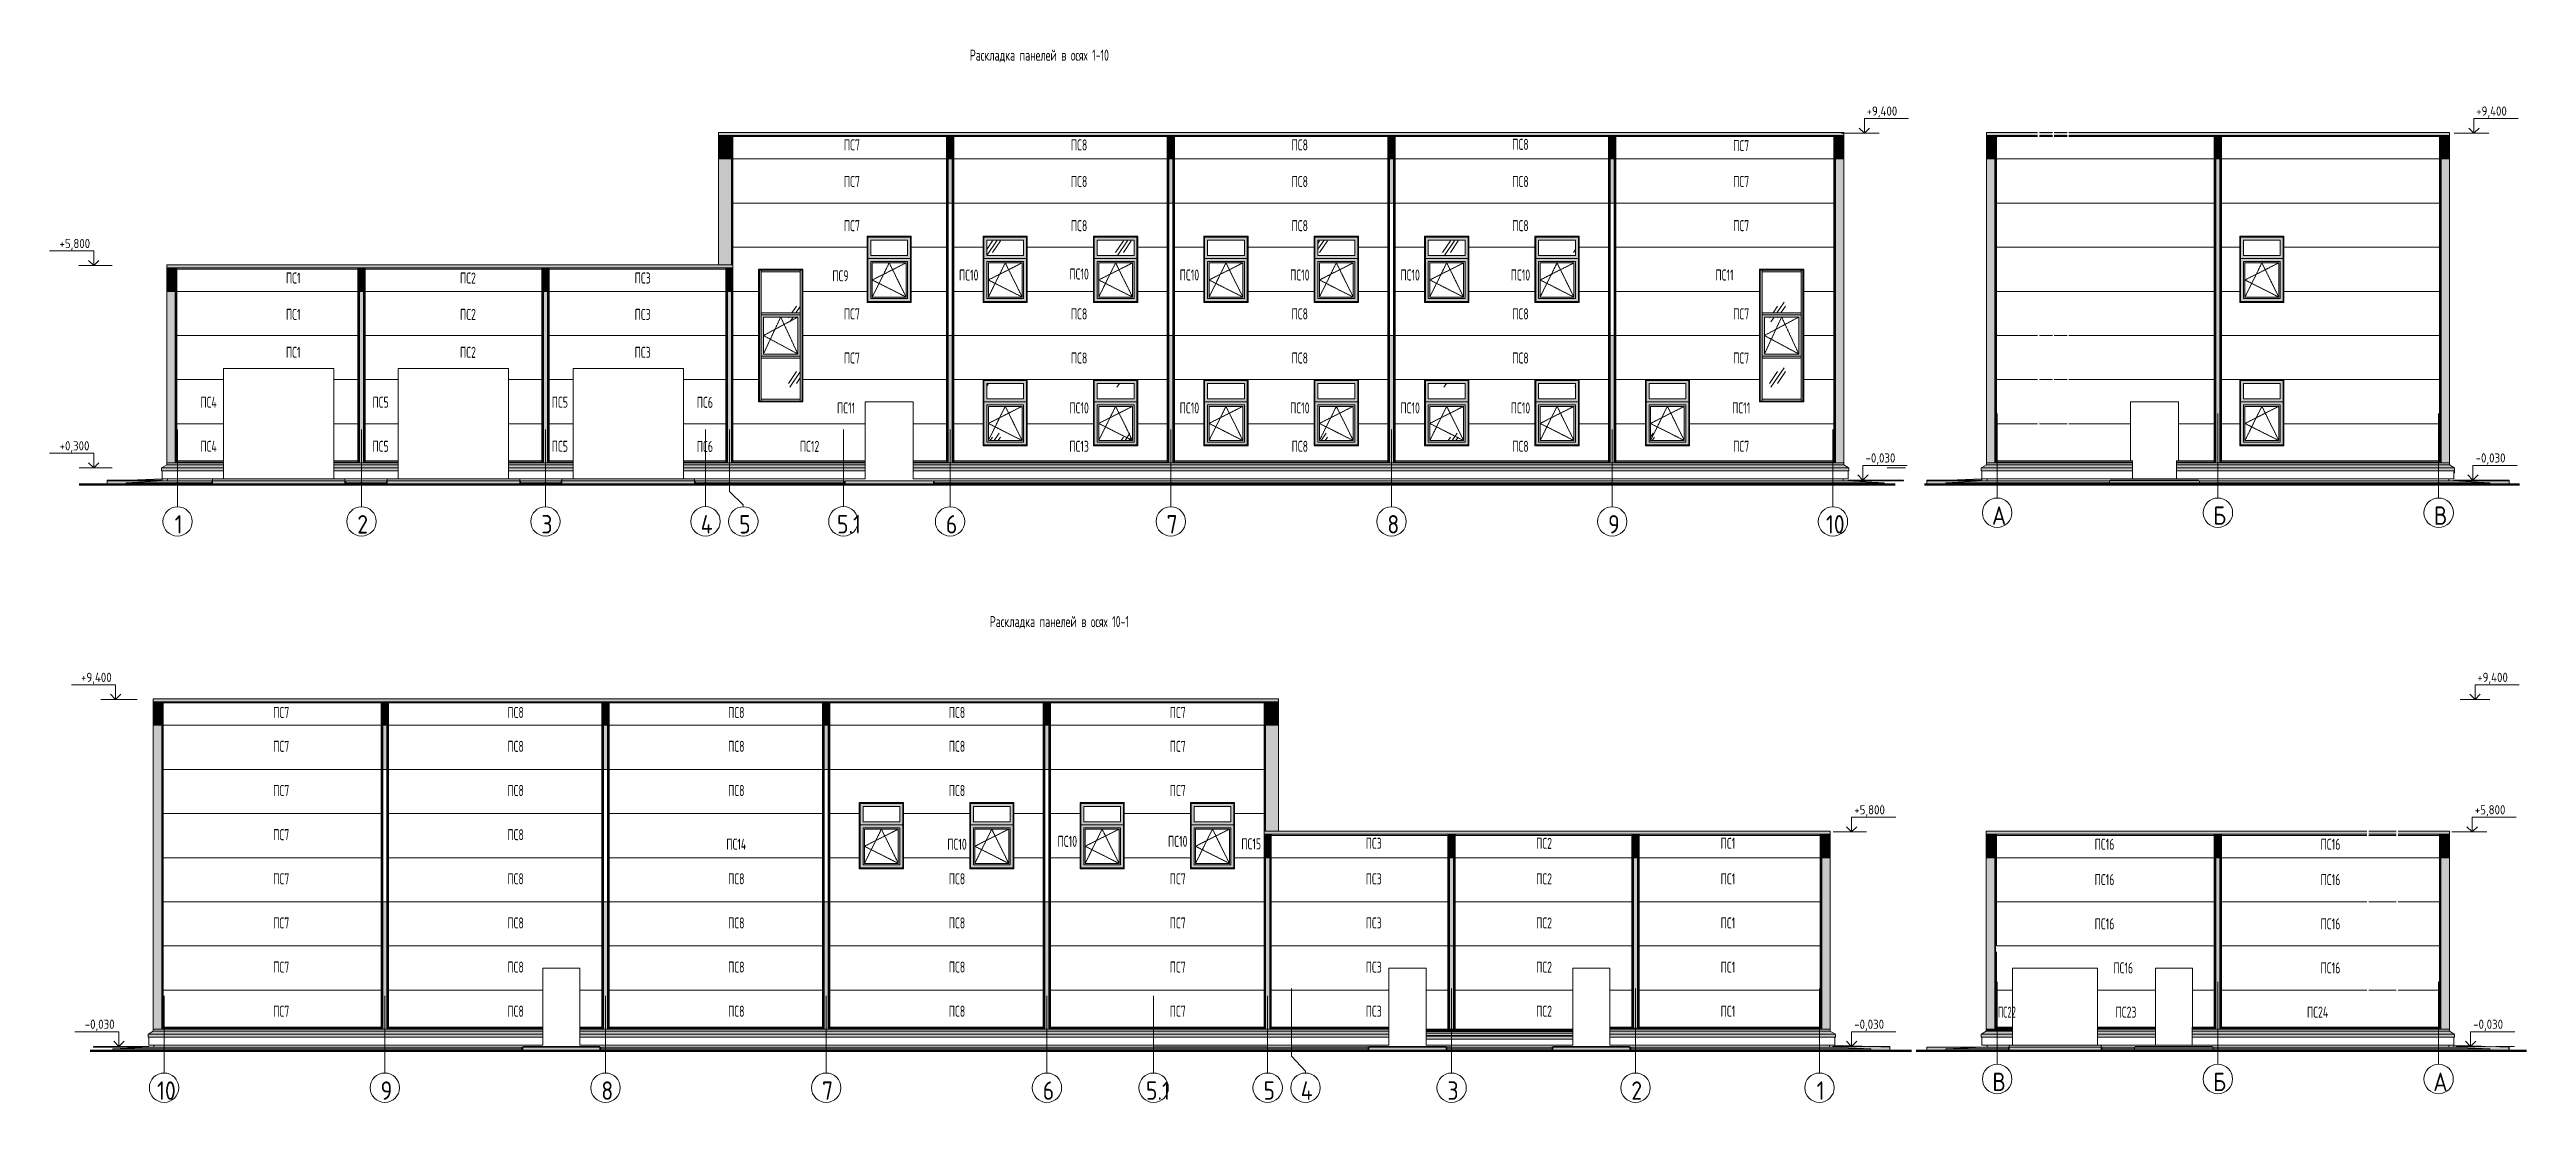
# Model space of a CAD drawing. Header units: millimetres. Extents: x -506865 to 151167, y -255180 to 83543.
# Drawn here: x -3480 to 63852, y -16948 to 11674 of the extents above; entities that cross this region are included whole.
import ezdxf

# ---------------------------------------------------------------- set-up
doc = ezdxf.new("R2010")
doc.units = ezdxf.units.MM
for name, pattern in [('_ШПТ__20_т__2_5__Линия сетки', [25, 20, -2.5, 0, -2.5]), ('_ШТР__2__1_', [3, 2, -1]), ('_ШТР__3__1_5_', [4.5, 3, -1.5])]:
    doc.linetypes.add(name, pattern=pattern)
for name, color, linetype, lineweight in [('Высотные отметки', 7, 'Continuous', 9), ('Обобщенные модели', 7, 'Continuous', 18), ('Оси', 7, 'Continuous', 9), ('Перекрытия', 7, 'Continuous', 18), ('Текстовые примечания', 7, 'Continuous', 9), ('Типовые аннотации', 7, 'Continuous', 9)]:
    doc.layers.add(name, color=color, linetype=linetype, lineweight=lineweight)
for name, color, linetype, lineweight, true_color in [('Импосты витража', 7, 'Continuous', 9, 0x004080), ('Каркас_Импост', 7, 'Continuous', 9, 0x0080c0), ('Линии', 7, 'Continuous', 9, 0x00a600), ('Монтажный зазор', 7, 'Continuous', 9, 0x808040), ('Несущие колонны', 7, 'Continuous', 18, 0x800040), ('Окна', 7, 'Continuous', 9, 0x0080c0), ('Открывание', 7, '_ШТР__2__1_', 9, 0x373737), ('Панели витража', 7, 'Continuous', 9, 0x0080c0), ('Фундамент несущей конструкции', 7, 'Continuous', 18, 0x400080)]:
    doc.layers.add(name, color=color, linetype=linetype, lineweight=lineweight, true_color=true_color)
doc.styles.add('_PP_Text Style', font='cs_gost2304.shx', dxfattribs={"width": 0.8})
doc.styles.add('GOST Common', font='', dxfattribs={"width": 0.9, "height": 350})
doc.styles.add('GOST Common_1', font='', dxfattribs={"width": 0.9, "height": 250})
doc.styles.get('GOST Common').set_extended_font_data('GOST Common')
doc.styles.get('GOST Common_1').set_extended_font_data('GOST Common')
pattern_1 = [(236.31, (995.8, 1244.6), (-1777.9963, -3556.002), [641.07, -5769.6]), (236.31, (1031.34, 1137.9), (-1777.9963, -3556.002), [384.64, -6026.03]), (236.31, (818, 1137.9), (-1777.9963, -3556.002), [384.64, -6026.03])]
pattern_2 = [(236.31, (1066.07, 1244.6), (-1777.996, -3556.002), [641.07, -5769.6]), (236.31, (1101.63, 1137.9), (-1777.996, -3556.002), [384.64, -6026.03]), (236.31, (888.27, 1137.9), (-1777.996, -3556.002), [384.64, -6026.03])]

msp = doc.modelspace()

# ---------------------------------------------------------------- texts
at = {"layer": 'Высотные отметки', "char_height": 250, "attachment_point": 1, "line_spacing_factor": 1.022761, "style": 'GOST Common_1'}
for s, insert, width in [('+9,400', (45915, 10127), 1055.98), ('+9,400', (62486, 10127), 1055.98), ('+5,800', (-3209, 6527), 1028.82), ('+0,300', (-3207, 1027), 1028.82), ('-0,030', (45886, 697), 1028.82), ('-0,030', (62471, 697), 1028.82), ('+9,400', (-2624, -5267), 1055.98), ('+9,400', (62514, -5267), 1055.98), ('+5,800', (45580, -8867), 1028.82), ('+5,800', (62448, -8867), 1028.82), ('-0,030', (-2523, -14697), 1028.82), ('-0,030', (45578, -14697), 1028.82), ('-0,030', (62404, -14697), 1028.82)]:
    msp.add_mtext(s, dxfattribs=dict(at, insert=insert, width=width))
at = {"layer": 'Оси', "char_height": 500, "attachment_point": 1, "style": 'GOST Common'}
for s, insert, width in [('\\fGOST Common|b0|i0|c204|p34|;\\W.9;1', (-78, -982), 187.59), ('\\fGOST Common|b0|i0|c204|p34|;\\W.9;1', (-78, -982), 187.59), ('\\fGOST Common|b0|i0|c204|p34|;\\W.9;2', (4886, -982), 274.18), ('\\fGOST Common|b0|i0|c204|p34|;\\W.9;2', (4886, -982), 274.18), ('\\fGOST Common|b0|i0|c204|p34|;\\W.9;3', (9889, -982), 266.96), ('\\fGOST Common|b0|i0|c204|p34|;\\W.9;3', (9889, -982), 266.96), ('\\fGOST Common|b0|i0|c204|p34|;\\W.9;4', (14221, -980), 310.25), ('5.1', (17926, -980), 310.25), ('\\fGOST Common|b0|i0|c204|p34|;\\W.9;6', (20886, -982), 274.18), ('\\fGOST Common|b0|i0|c204|p34|;\\W.9;6', (20886, -982), 274.18), ('\\fGOST Common|b0|i0|c204|p34|;\\W.9;7', (26886, -982), 274.18), ('\\fGOST Common|b0|i0|c204|p34|;\\W.9;7', (26886, -982), 274.18), ('\\fGOST Common|b0|i0|c204|p34|;\\W.9;8', (32886, -982), 274.18), ('\\fGOST Common|b0|i0|c204|p34|;\\W.9;8', (32886, -982), 274.18), ('\\fGOST Common|b0|i0|c204|p34|;\\W.9;9', (38886, -982), 274.18), ('\\fGOST Common|b0|i0|c204|p34|;\\W.9;9', (38886, -982), 274.18), ('10', (44809, -982), 461.77), ('10', (44809, -982), 461.77), ('\\fGOST Common|b0|i0|c204|p34|;\\W.9;А', (49322, -745), 346.33), ('\\fGOST Common|b0|i0|c204|p34|;\\W.9;Б', (55337, -745), 310.25), ('\\fGOST Common|b0|i0|c204|p34|;\\W.9;В', (61337, -745), 310.25), ('\\fGOST Common|b0|i0|c204|p34|;\\W.9;В', (49335, -16139), 310.25), ('\\fGOST Common|b0|i0|c204|p34|;\\W.9;Б', (55335, -16139), 310.25), ('\\fGOST Common|b0|i0|c204|p34|;\\W.9;А', (61320, -16139), 346.33), ('10', (-558, -16376), 461.77), ('10', (-558, -16376), 461.77), ('\\fGOST Common|b0|i0|c204|p34|;\\W.9;9', (5519, -16376), 274.18), ('\\fGOST Common|b0|i0|c204|p34|;\\W.9;9', (5519, -16376), 274.18), ('\\fGOST Common|b0|i0|c204|p34|;\\W.9;8', (11519, -16376), 274.18), ('\\fGOST Common|b0|i0|c204|p34|;\\W.9;8', (11519, -16376), 274.18), ('\\fGOST Common|b0|i0|c204|p34|;\\W.9;7', (17519, -16376), 274.18), ('\\fGOST Common|b0|i0|c204|p34|;\\W.9;7', (17519, -16376), 274.18), ('\\fGOST Common|b0|i0|c204|p34|;\\W.9;6', (23519, -16376), 274.18), ('\\fGOST Common|b0|i0|c204|p34|;\\W.9;6', (23519, -16376), 274.18), ('5.1', (26324, -16376), 274.18), ('\\fGOST Common|b0|i0|c204|p34|;\\W.9;4', (30532, -16376), 310.25), ('\\fGOST Common|b0|i0|c204|p34|;\\W.9;3', (34522, -16376), 266.96), ('\\fGOST Common|b0|i0|c204|p34|;\\W.9;3', (34522, -16376), 266.96), ('\\fGOST Common|b0|i0|c204|p34|;\\W.9;2', (39519, -16376), 274.18), ('\\fGOST Common|b0|i0|c204|p34|;\\W.9;2', (39519, -16376), 274.18), ('\\fGOST Common|b0|i0|c204|p34|;\\W.9;1', (44555, -16376), 187.59), ('\\fGOST Common|b0|i0|c204|p34|;\\W.9;1', (44555, -16376), 187.59)]:
    msp.add_mtext(s, dxfattribs=dict(at, insert=insert, width=width))
at = {"layer": 'Оси', "color": 1, "true_color": 0xff0000, "char_height": 500, "width": 274.18, "attachment_point": 1, "style": 'GOST Common'}
for insert in [(15266, -982), (15266, -982), (29519, -16376), (29519, -16376)]:
    msp.add_mtext('\\fGOST Common|b0|i0|c204|p34|;\\W.9;5', dxfattribs=dict(at, insert=insert))
at = {"layer": 'Текстовые примечания', "ltscale": 75, "char_height": 300, "attachment_point": 5, "style": '_PP_Text Style'}
for s, width, gutter_width, heights, insert in [('Раскладка панелей в осях 1-10', 6098.62, 3270, [1199], (23428, 11498)), ('ПС7', 891.75, 75, [1199], (18331, 9084)), ('ПС8', 891.75, 75, [1199], (24507, 9081)), ('ПС8', 891.75, 75, [1199], (30506, 9081)), ('ПС8', 891.75, 75, [1199], (36505, 9097)), ('ПС7', 891.75, 75, [1199], (42505, 9062)), ('ПС7', 891.75, 75, [1199], (18331, 8087)), ('ПС8', 891.75, 75, [1199], (24507, 8087)), ('ПС8', 891.75, 75, [1199], (30506, 8087)), ('ПС8', 891.75, 75, [1199], (36505, 8087)), ('ПС7', 891.75, 75, [1199], (42505, 8087)), ('ПС7', 891.75, 75, [1199], (18331, 6886)), ('ПС8', 891.75, 75, [1199], (24507, 6886)), ('ПС8', 891.75, 75, [1199], (30506, 6886)), ('ПС8', 891.75, 75, [1199], (36505, 6886)), ('ПС7', 891.75, 75, [1199], (42505, 6886)), ('ПС1', 891.75, 75, [1199], (3144, 5463)), ('ПС2', 891.75, 75, [1199], (7893, 5463)), ('ПС3', 891.75, 75, [1199], (12643, 5463)), ('ПС9', 891.75, 75, [1199], (18019, 5524)), ('ПС10', 891.75, 75, [1199], (21506, 5543)), ('ПС10', 891.75, 75, [1199], (24507, 5572)), ('ПС10', 891.75, 75, [1199], (27506, 5545)), ('ПС10', 891.75, 75, [1199], (30507, 5545)), ('ПС10', 891.75, 75, [1199], (33506, 5545)), ('ПС10', 891.75, 75, [1199], (36505, 5545)), ('ПС11', 891.75, 75, [1199], (42051, 5545)), ('ПС1', 891.75, 75, [1199], (3144, 4474)), ('ПС2', 891.75, 75, [1199], (7893, 4474)), ('ПС3', 891.75, 75, [1199], (12643, 4474)), ('ПС7', 891.75, 75, [1199], (18331, 4487)), ('ПС8', 891.75, 75, [1199], (24507, 4487)), ('ПС8', 891.75, 75, [1199], (30506, 4487)), ('ПС8', 891.75, 75, [1199], (36505, 4487)), ('ПС7', 891.75, 75, [1199], (42505, 4487)), ('ПС1', 891.75, 75, [1199], (3144, 3443)), ('ПС2', 891.75, 75, [1199], (7893, 3443)), ('ПС3', 891.75, 75, [1199], (12643, 3443)), ('ПС7', 891.75, 75, [1199], (18331, 3288)), ('ПС8', 891.75, 75, [1199], (24507, 3288)), ('ПС8', 891.75, 75, [1199], (30506, 3288)), ('ПС8', 891.75, 75, [1199], (36505, 3288)), ('ПС7', 891.75, 75, [1199], (42505, 3288)), ('ПС4', 891.75, 75, [1199], (843, 2087)), ('ПС5', 891.75, 75, [1199], (5518, 2087)), ('ПС5', 891.75, 75, [1199], (10391, 2087)), ('ПС6', 891.75, 75, [1199], (14334, 2083)), ('ПС11', 891.75, 75, [1199], (18173, 1930)), ('ПС10', 891.75, 75, [1199], (24507, 1931)), ('ПС10', 891.75, 75, [1199], (27506, 1931)), ('ПС10', 891.75, 75, [1199], (30507, 1931)), ('ПС10', 891.75, 75, [1199], (33506, 1931)), ('ПС10', 891.75, 75, [1199], (36505, 1931)), ('ПС11', 891.75, 75, [1199], (42505, 1931)), ('ПС4', 891.75, 75, [1199], (843, 888)), ('ПС5', 891.75, 75, [1199], (5518, 888)), ('ПС5', 891.75, 75, [1199], (10391, 888)), ('ПС6', 891.75, 75, [1199], (14334, 884)), ('ПС12', 891.75, 75, [1199], (17181, 888)), ('ПС13', 891.75, 75, [1199], (24507, 888)), ('ПС8', 891.75, 75, [1199], (30507, 888)), ('ПС8', 891.75, 75, [1199], (36505, 888)), ('ПС7', 891.75, 75, [1199], (42505, 888)), ('Раскладка панелей в осях 10-1', 6098.62, 3270, [1199], (23972, -3900)), ('ПС7', 6369.49, 75, [724], (2818, -6346)), ('ПС8', 6369.49, 75, [724], (9188, -6346)), ('ПС8', 6369.49, 75, [724], (15188, -6346)), ('ПС8', 6369.49, 75, [724], (21188, -6346)), ('ПС7', 6369.49, 75, [724], (27188, -6346)), ('ПС7', 6369.49, 75, [1199], (2818, -7268)), ('ПС8', 6369.49, 75, [1199], (9188, -7268)), ('ПС8', 6369.49, 75, [1199], (15188, -7268)), ('ПС8', 6369.49, 75, [1199], (21188, -7268)), ('ПС7', 6369.49, 75, [1199], (27188, -7268)), ('ПС7', 6369.49, 75, [1199], (2818, -8468)), ('ПС8', 6369.49, 75, [1199], (9188, -8468)), ('ПС8', 6369.49, 75, [1199], (15188, -8468)), ('ПС8', 6369.49, 75, [1199], (21188, -8468)), ('ПС7', 6369.49, 75, [1199], (27188, -8468)), ('ПС7', 6369.49, 75, [1199], (2818, -9669)), ('ПС8', 6369.49, 75, [1199], (9188, -9669)), ('ПС14', 6369.49, 75, [1199], (15188, -9929)), ('ПС10', 6369.49, 75, [1199], (21188, -9929)), ('ПС10', 6369.49, 75, [1199], (24187, -9851)), ('ПС10', 6369.49, 75, [1199], (27188, -9851)), ('ПС15', 3729, 75, [1199], (29185, -9918)), ('ПС3', 6369.49, 75, [1199], (32516, -9904)), ('ПС2', 6369.49, 75, [1199], (37146, -9904)), ('ПС1', 6369.49, 75, [1199], (42145, -9904)), ('ПС16', 891.75, 75, [1199], (52382, -9930)), ('ПС16', 891.75, 75, [1199], (58524, -9930)), ('ПС7', 6369.49, 75, [1199], (2818, -10868)), ('ПС8', 6369.49, 75, [1199], (9188, -10868)), ('ПС8', 6369.49, 75, [1199], (15188, -10868)), ('ПС8', 6369.49, 75, [1199], (21188, -10868)), ('ПС7', 6369.49, 75, [1199], (27188, -10868)), ('ПС3', 6369.49, 75, [1199], (32516, -10870)), ('ПС2', 6369.49, 75, [1199], (37146, -10870)), ('ПС1', 6369.49, 75, [1199], (42145, -10870)), ('ПС16', 891.75, 75, [1199], (52382, -10891)), ('ПС16', 891.75, 75, [1199], (58524, -10891)), ('ПС7', 6369.49, 75, [1199], (2818, -12069)), ('ПС8', 6369.49, 75, [1199], (9188, -12069)), ('ПС8', 6369.49, 75, [1199], (15188, -12069)), ('ПС8', 6369.49, 75, [1199], (21188, -12069)), ('ПС7', 6369.49, 75, [1199], (27188, -12069)), ('ПС3', 6369.49, 75, [1199], (32516, -12069)), ('ПС2', 6369.49, 75, [1199], (37146, -12069)), ('ПС1', 6369.49, 75, [1199], (42145, -12069)), ('ПС16', 891.75, 75, [1199], (52382, -12092)), ('ПС16', 891.75, 75, [1199], (58524, -12092)), ('ПС7', 6369.49, 75, [1199], (2818, -13268)), ('ПС8', 6369.49, 75, [1199], (9188, -13268)), ('ПС8', 6369.49, 75, [1199], (15188, -13268)), ('ПС8', 6369.49, 75, [1199], (21188, -13268)), ('ПС7', 6369.49, 75, [1199], (27188, -13268)), ('ПС3', 6369.49, 75, [1199], (32516, -13270)), ('ПС2', 6369.49, 75, [1199], (37146, -13270)), ('ПС1', 6369.49, 75, [1199], (42145, -13270)), ('ПС16', 891.75, 75, [1199], (52891, -13291)), ('ПС16', 891.75, 75, [1199], (58524, -13291)), ('ПС7', 6369.49, 75, [1199], (2818, -14468)), ('ПС8', 6369.49, 75, [1199], (9188, -14468)), ('ПС8', 6369.49, 75, [1199], (15188, -14468)), ('ПС8', 6369.49, 75, [1199], (21188, -14468)), ('ПС7', 6369.49, 75, [1199], (27188, -14468)), ('ПС3', 6369.49, 75, [1199], (32516, -14468)), ('ПС2', 6369.49, 75, [1199], (37146, -14468)), ('ПС1', 6369.49, 75, [1199], (42145, -14468)), ('{\\W0.6;ПС22}', 891.75, 75, [1199], (49727, -14493)), ('ПС23', 891.75, 75, [1199], (52967, -14493)), ('ПС24', 891.75, 75, [1199], (58174, -14493))]:
    msp.add_mtext_dynamic_manual_height_columns(s, width=width, gutter_width=gutter_width, heights=heights, dxfattribs=dict(at, insert=insert))

# ---------------------------------------------------------------- blocks, each defined once
blk = doc.blocks.new('102_Окно_1Створка_Ф_ГОСТ23166-99 - 1160х1750_1170_h-1445330-_О__Ф__1-10__Южный')
at = {"layer": 'Каркас_Импост', "true_color": 0xf7fbf5}
h = blk.add_hatch(color=7, dxfattribs=at)
h.paths.add_polyline_path([(18885, 5995), (19925, 5995), (19925, 6575), (18765, 6575), (18765, 5995), (18845, 5995)], flags=0)
h.paths.add_polyline_path([(19805, 6075), (18845, 6075), (18845, 6495), (19845, 6495), (19845, 6075)], flags=0)
h = blk.add_hatch(color=7, dxfattribs=at)
h.paths.add_polyline_path([(18765, 4825), (19925, 4825), (19925, 5995), (18765, 5995), (18765, 5100)], flags=0)
h.paths.add_polyline_path([(19805, 4905), (18845, 4905), (18845, 5915), (19845, 5915), (19845, 4905)], flags=0)
h = blk.add_hatch(color=7, dxfattribs=at)
h.paths.add_polyline_path([(18845, 4905), (19845, 4905), (19845, 5915), (18845, 5915), (18845, 5100)], flags=0)
h.paths.add_polyline_path([(19108, 4945), (18885, 4945), (18885, 5875), (19805, 5875), (19805, 4945), (19301, 4945)], flags=0)
at = {"layer": 'Монтажный зазор', "true_color": 0x7f7f7f}
h = blk.add_hatch(color=8, dxfattribs=at)
h.paths.add_polyline_path([(18815, 4800), (19945, 4800), (19945, 6600), (18745, 6600), (18745, 4800), (18770, 4800)], flags=0)
h.paths.add_polyline_path([(18770, 4825), (18765, 4825), (18765, 6575), (19925, 6575), (19925, 4825), (18794, 4825)], flags=0)
at = {"layer": 'Каркас_Импост', "color": 7}
for p, q in [((18765, 6575), (18765, 5995)), ((19925, 6575), (18765, 6575)), ((18845, 6495), (19845, 6495)), ((18845, 6075), (18845, 6495)), ((19845, 6075), (18845, 6075)), ((19845, 6495), (19845, 6075)), ((19925, 5995), (19925, 6575)), ((18765, 5995), (19925, 5995)), ((18765, 5995), (18765, 4825)), ((19925, 5995), (18765, 5995)), ((18845, 5915), (19845, 5915)), ((18845, 4905), (18845, 5915)), ((18885, 5875), (19805, 5875)), ((18885, 4945), (18885, 5875)), ((19805, 5875), (19805, 4945)), ((19845, 5915), (19845, 4905)), ((19925, 4825), (19925, 5995)), ((18765, 4825), (19925, 4825)), ((19845, 4905), (18845, 4905)), ((19805, 4945), (18885, 4945))]:
    blk.add_line(p, q, dxfattribs=at)
at = {"layer": 'Открывание', "color": 7}
for p, q in [((18885, 4945), (19345, 5875)), ((19805, 5875), (18885, 5410)), ((19805, 4945), (18885, 5410)), ((19345, 5875), (19805, 4945))]:
    blk.add_line(p, q, dxfattribs=at)
blk = doc.blocks.new('102_Окно_1Створка_Ф_ГОСТ23166-99 - 1160х1750_1170_h-1445331-_О__Ф__1-10__Южный')
at = {"layer": 'Каркас_Импост', "true_color": 0xf7fbf5}
h = blk.add_hatch(color=7, dxfattribs=at)
h.paths.add_polyline_path([(22960, 5995), (23080, 5995), (23080, 6575), (21920, 6575), (21920, 5995), (22531, 5995)], flags=0)
h.paths.add_polyline_path([(22000, 6075), (22000, 6495), (23000, 6495), (23000, 6075), (22040, 6075)], flags=0)
h = blk.add_hatch(color=7, dxfattribs=at)
h.paths.add_polyline_path([(22531, 4825), (23080, 4825), (23080, 5995), (21920, 5995), (21920, 4825), (22040, 4825)], flags=0)
h.paths.add_polyline_path([(22531, 4905), (22000, 4905), (22000, 5915), (23000, 5915), (23000, 4905), (22808, 4905)], flags=0)
h = blk.add_hatch(color=7, dxfattribs=at)
h.paths.add_polyline_path([(22000, 4905), (23000, 4905), (23000, 5915), (22000, 5915), (22000, 5100)], flags=0)
h.paths.add_polyline_path([(22040, 4945), (22040, 5875), (22960, 5875), (22960, 4945), (22531, 4945)], flags=0)
at = {"layer": 'Монтажный зазор', "true_color": 0x7f7f7f}
h = blk.add_hatch(color=8, dxfattribs=at)
h.paths.add_polyline_path([(22531, 4800), (23100, 4800), (23100, 6600), (21900, 6600), (21900, 4800), (22040, 4800)], flags=0)
h.paths.add_polyline_path([(22531, 4825), (21920, 4825), (21920, 6575), (23080, 6575), (23080, 4825), (22688, 4825)], flags=0)
at = {"layer": 'Монтажный зазор'}
h = blk.add_hatch(dxfattribs=at)
h.set_pattern_fill('FP_1', style=0, pattern_type=2)
h.set_pattern_definition(pattern_1)
h.paths.add_polyline_path([(22960, 6075), (23000, 6075), (23000, 6495), (22000, 6495), (22000, 6075), (22531, 6075)], flags=0)
at = {"layer": 'Каркас_Импост', "color": 7}
for p, q in [((21920, 6575), (21920, 5995)), ((23080, 6575), (21920, 6575)), ((22000, 6495), (23000, 6495)), ((22000, 6075), (22000, 6495)), ((23000, 6075), (22000, 6075)), ((23000, 6495), (23000, 6075)), ((23080, 5995), (23080, 6575)), ((21920, 5995), (23080, 5995)), ((21920, 5995), (21920, 4825)), ((23080, 5995), (21920, 5995)), ((22000, 5915), (23000, 5915)), ((22000, 4905), (22000, 5915)), ((22040, 5875), (22960, 5875)), ((22040, 4945), (22040, 5875)), ((22960, 5875), (22960, 4945)), ((23000, 5915), (23000, 4905)), ((23080, 4825), (23080, 5995)), ((21920, 4825), (23080, 4825)), ((23000, 4905), (22000, 4905)), ((22960, 4945), (22040, 4945))]:
    blk.add_line(p, q, dxfattribs=at)
at = {"layer": 'Открывание', "color": 7}
for p, q in [((22040, 4945), (22500, 5875)), ((22960, 5875), (22040, 5410)), ((22960, 4945), (22040, 5410)), ((22500, 5875), (22960, 4945))]:
    blk.add_line(p, q, dxfattribs=at)
blk = doc.blocks.new('102_Окно_1Створка_Ф_ГОСТ23166-99 - 1160х1750_1170_h-V2-_О__Ф__1-10__Южный')
at = {"layer": 'Каркас_Импост', "true_color": 0xf7fbf5}
h = blk.add_hatch(color=7, dxfattribs=at)
h.paths.add_polyline_path([(25040, 5995), (26080, 5995), (26080, 6575), (24920, 6575), (24920, 5995), (25000, 5995)], flags=0)
h.paths.add_polyline_path([(25000, 6075), (25000, 6495), (26000, 6495), (26000, 6075), (25040, 6075)], flags=0)
h = blk.add_hatch(color=7, dxfattribs=at)
h.paths.add_polyline_path([(25115, 4825), (26080, 4825), (26080, 5995), (24920, 5995), (24920, 4825), (25040, 4825)], flags=0)
h.paths.add_polyline_path([(26000, 4905), (25000, 4905), (25000, 5915), (26000, 5915), (26000, 5100)], flags=0)
h = blk.add_hatch(color=7, dxfattribs=at)
h.paths.add_polyline_path([(25000, 4905), (26000, 4905), (26000, 5915), (25000, 5915), (25000, 5137)], flags=0)
h.paths.add_polyline_path([(25875, 4945), (25040, 4945), (25040, 5875), (25960, 5875), (25960, 4945)], flags=0)
at = {"layer": 'Монтажный зазор', "true_color": 0x7f7f7f}
h = blk.add_hatch(color=8, dxfattribs=at)
h.paths.add_polyline_path([(24900, 4800), (26100, 4800), (26100, 6600), (24900, 6600), (24900, 4825)], flags=0)
h.paths.add_polyline_path([(24925, 4825), (24920, 4825), (24920, 6575), (26080, 6575), (26080, 4825), (24970, 4825)], flags=0)
at = {"layer": 'Монтажный зазор'}
h = blk.add_hatch(dxfattribs=at)
h.set_pattern_fill('FP_1', style=0, pattern_type=2)
h.set_pattern_definition(pattern_1)
h.paths.add_polyline_path([(25000, 6075), (26000, 6075), (26000, 6495), (25000, 6495), (25000, 6300)], flags=0)
at = {"layer": 'Каркас_Импост', "color": 7}
for p, q in [((24920, 6575), (24920, 5995)), ((26080, 6575), (24920, 6575)), ((25000, 6495), (26000, 6495)), ((25000, 6075), (25000, 6495)), ((26000, 6075), (25000, 6075)), ((26000, 6495), (26000, 6075)), ((26080, 5995), (26080, 6575)), ((24920, 5995), (26080, 5995)), ((24920, 5995), (24920, 4825)), ((26080, 5995), (24920, 5995)), ((25000, 5915), (26000, 5915)), ((25000, 4905), (25000, 5915)), ((25040, 5875), (25960, 5875)), ((25040, 4945), (25040, 5875)), ((25960, 5875), (25960, 4945)), ((26000, 5915), (26000, 4905)), ((26080, 4825), (26080, 5995)), ((24920, 4825), (26080, 4825)), ((26000, 4905), (25000, 4905)), ((25960, 4945), (25040, 4945))]:
    blk.add_line(p, q, dxfattribs=at)
at = {"layer": 'Открывание', "color": 7}
for p, q in [((25040, 4945), (25500, 5875)), ((25960, 5875), (25040, 5410)), ((25960, 4945), (25040, 5410)), ((25500, 5875), (25960, 4945))]:
    blk.add_line(p, q, dxfattribs=at)
blk = doc.blocks.new('102_Окно_1Створка_Ф_ГОСТ23166-99 - 1160х1750_1170_h-V3-_О__Ф__1-10__Южный')
at = {"layer": 'Каркас_Импост', "true_color": 0xf7fbf5}
h = blk.add_hatch(color=7, dxfattribs=at)
h.paths.add_polyline_path([(28040, 5995), (29080, 5995), (29080, 6575), (27920, 6575), (27920, 5995), (28000, 5995)], flags=0)
h.paths.add_polyline_path([(28419, 6075), (28000, 6075), (28000, 6495), (29000, 6495), (29000, 6075), (28960, 6075)], flags=0)
h = blk.add_hatch(color=7, dxfattribs=at)
h.paths.add_polyline_path([(29000, 4825), (29080, 4825), (29080, 5995), (27920, 5995), (27920, 4825), (28990, 4825)], flags=0)
h.paths.add_polyline_path([(28960, 4905), (28000, 4905), (28000, 5915), (29000, 5915), (29000, 4905), (28990, 4905)], flags=0)
h = blk.add_hatch(color=7, dxfattribs=at)
h.paths.add_polyline_path([(28000, 4905), (29000, 4905), (29000, 5915), (28000, 5915), (28000, 5100)], flags=0)
h.paths.add_polyline_path([(28040, 4945), (28040, 5875), (28960, 5875), (28960, 4945), (28344, 4945)], flags=0)
at = {"layer": 'Монтажный зазор', "true_color": 0x7f7f7f}
h = blk.add_hatch(color=8, dxfattribs=at)
h.paths.add_polyline_path([(29075, 4800), (29100, 4800), (29100, 6600), (27900, 6600), (27900, 4800), (29030, 4800)], flags=0)
h.paths.add_polyline_path([(29030, 4825), (27920, 4825), (27920, 6575), (29080, 6575), (29080, 4825), (29075, 4825)], flags=0)
at = {"layer": 'Каркас_Импост', "color": 7}
for p, q in [((27920, 6575), (27920, 5995)), ((29080, 6575), (27920, 6575)), ((28000, 6495), (29000, 6495)), ((28000, 6075), (28000, 6495)), ((29000, 6075), (28000, 6075)), ((29000, 6495), (29000, 6075)), ((29080, 5995), (29080, 6575)), ((27920, 5995), (29080, 5995)), ((27920, 5995), (27920, 4825)), ((29080, 5995), (27920, 5995)), ((28000, 5915), (29000, 5915)), ((28000, 4905), (28000, 5915)), ((28040, 5875), (28960, 5875)), ((28040, 4945), (28040, 5875)), ((28960, 5875), (28960, 4945)), ((29000, 5915), (29000, 4905)), ((29080, 4825), (29080, 5995)), ((27920, 4825), (29080, 4825)), ((29000, 4905), (28000, 4905)), ((28960, 4945), (28040, 4945))]:
    blk.add_line(p, q, dxfattribs=at)
at = {"layer": 'Открывание', "color": 7}
for p, q in [((28040, 4945), (28500, 5875)), ((28960, 5875), (28040, 5410)), ((28960, 4945), (28040, 5410)), ((28500, 5875), (28960, 4945))]:
    blk.add_line(p, q, dxfattribs=at)
blk = doc.blocks.new('102_Окно_1Створка_Ф_ГОСТ23166-99 - 1160х1750_1170_h-V4-_О__Ф__1-10__Южный')
at = {"layer": 'Каркас_Импост', "true_color": 0xf7fbf5}
h = blk.add_hatch(color=7, dxfattribs=at)
h.paths.add_polyline_path([(31502, 5995), (32080, 5995), (32080, 6575), (30920, 6575), (30920, 5995), (31040, 5995)], flags=0)
h.paths.add_polyline_path([(31960, 6075), (31000, 6075), (31000, 6495), (32000, 6495), (32000, 6075)], flags=0)
h = blk.add_hatch(color=7, dxfattribs=at)
h.paths.add_polyline_path([(32003, 4825), (32080, 4825), (32080, 5995), (30920, 5995), (30920, 4825), (32000, 4825)], flags=0)
h.paths.add_polyline_path([(31000, 4905), (31000, 5915), (32000, 5915), (32000, 4905), (31040, 4905)], flags=0)
h = blk.add_hatch(color=7, dxfattribs=at)
h.paths.add_polyline_path([(31000, 4905), (32000, 4905), (32000, 5915), (31000, 5915), (31000, 5137)], flags=0)
h.paths.add_polyline_path([(31574, 4945), (31040, 4945), (31040, 5875), (31960, 5875), (31960, 4945), (31875, 4945)], flags=0)
at = {"layer": 'Монтажный зазор', "true_color": 0x7f7f7f}
h = blk.add_hatch(color=8, dxfattribs=at)
h.paths.add_polyline_path([(30928, 4800), (32100, 4800), (32100, 6600), (30900, 6600), (30900, 4800), (30925, 4800)], flags=0)
h.paths.add_polyline_path([(32075, 4825), (30920, 4825), (30920, 6575), (32080, 6575), (32080, 4825)], flags=0)
at = {"layer": 'Монтажный зазор'}
h = blk.add_hatch(dxfattribs=at)
h.set_pattern_fill('FP_1', style=0, pattern_type=2)
h.set_pattern_definition(pattern_1)
h.paths.add_polyline_path([(31581, 6075), (32000, 6075), (32000, 6495), (31000, 6495), (31000, 6075), (31040, 6075)], flags=0)
at = {"layer": 'Каркас_Импост', "color": 7}
for p, q in [((30920, 6575), (30920, 5995)), ((32080, 6575), (30920, 6575)), ((31000, 6495), (32000, 6495)), ((31000, 6075), (31000, 6495)), ((32000, 6075), (31000, 6075)), ((32000, 6495), (32000, 6075)), ((32080, 5995), (32080, 6575)), ((30920, 5995), (32080, 5995)), ((30920, 5995), (30920, 4825)), ((32080, 5995), (30920, 5995)), ((31000, 5915), (32000, 5915)), ((31000, 4905), (31000, 5915)), ((31040, 5875), (31960, 5875)), ((31040, 4945), (31040, 5875)), ((31960, 5875), (31960, 4945)), ((32000, 5915), (32000, 4905)), ((32080, 4825), (32080, 5995)), ((30920, 4825), (32080, 4825)), ((32000, 4905), (31000, 4905)), ((31960, 4945), (31040, 4945))]:
    blk.add_line(p, q, dxfattribs=at)
at = {"layer": 'Открывание', "color": 7}
for p, q in [((31040, 4945), (31500, 5875)), ((31960, 5875), (31040, 5410)), ((31960, 4945), (31040, 5410)), ((31500, 5875), (31960, 4945))]:
    blk.add_line(p, q, dxfattribs=at)
blk = doc.blocks.new('102_Окно_1Створка_Ф_ГОСТ23166-99 - 1160х1750_1170_h-V5-_О__Ф__1-10__Южный')
at = {"layer": 'Каркас_Импост', "true_color": 0xf7fbf5}
h = blk.add_hatch(color=7, dxfattribs=at)
h.paths.add_polyline_path([(34960, 5995), (35080, 5995), (35080, 6575), (33920, 6575), (33920, 5995), (34158, 5995)], flags=0)
h.paths.add_polyline_path([(35000, 6075), (34000, 6075), (34000, 6495), (35000, 6495), (35000, 6300)], flags=0)
h = blk.add_hatch(color=7, dxfattribs=at)
h.paths.add_polyline_path([(34000, 4825), (35080, 4825), (35080, 5995), (33920, 5995), (33920, 4825), (33970, 4825)], flags=0)
h.paths.add_polyline_path([(34000, 4905), (34000, 5915), (35000, 5915), (35000, 4905), (34040, 4905)], flags=0)
h = blk.add_hatch(color=7, dxfattribs=at)
h.paths.add_polyline_path([(34000, 4905), (35000, 4905), (35000, 5915), (34000, 5915), (34000, 5100)], flags=0)
h.paths.add_polyline_path([(34040, 4945), (34040, 5875), (34960, 5875), (34960, 4945), (34158, 4945)], flags=0)
at = {"layer": 'Монтажный зазор', "true_color": 0x7f7f7f}
h = blk.add_hatch(color=8, dxfattribs=at)
h.paths.add_polyline_path([(33920, 4800), (35100, 4800), (35100, 6600), (33900, 6600), (33900, 4800)], flags=0)
h.paths.add_polyline_path([(34960, 4825), (33920, 4825), (33920, 6575), (35080, 6575), (35080, 4825), (35000, 4825)], flags=0)
at = {"layer": 'Монтажный зазор'}
h = blk.add_hatch(dxfattribs=at)
h.set_pattern_fill('FP_1', style=0, pattern_type=2)
h.set_pattern_definition(pattern_1)
h.paths.add_polyline_path([(34158, 6075), (35000, 6075), (35000, 6495), (34000, 6495), (34000, 6075), (34040, 6075)], flags=0)
at = {"layer": 'Каркас_Импост', "color": 7}
for p, q in [((33920, 6575), (33920, 5995)), ((35080, 6575), (33920, 6575)), ((34000, 6495), (35000, 6495)), ((34000, 6075), (34000, 6495)), ((35000, 6075), (34000, 6075)), ((35000, 6495), (35000, 6075)), ((35080, 5995), (35080, 6575)), ((33920, 5995), (35080, 5995)), ((33920, 5995), (33920, 4825)), ((35080, 5995), (33920, 5995)), ((34000, 5915), (35000, 5915)), ((34000, 4905), (34000, 5915)), ((34040, 5875), (34960, 5875)), ((34040, 4945), (34040, 5875)), ((34960, 5875), (34960, 4945)), ((35000, 5915), (35000, 4905)), ((35080, 4825), (35080, 5995)), ((33920, 4825), (35080, 4825)), ((35000, 4905), (34000, 4905)), ((34960, 4945), (34040, 4945))]:
    blk.add_line(p, q, dxfattribs=at)
at = {"layer": 'Открывание', "color": 7}
for p, q in [((34040, 4945), (34500, 5875)), ((34960, 5875), (34040, 5410)), ((34960, 4945), (34040, 5410)), ((34500, 5875), (34960, 4945))]:
    blk.add_line(p, q, dxfattribs=at)
blk = doc.blocks.new('102_Окно_1Створка_Ф_ГОСТ23166-99 - 1160х1750_1170_h-V6-_О__Ф__1-10__Южный')
at = {"layer": 'Каркас_Импост', "true_color": 0xf7fbf5}
h = blk.add_hatch(color=7, dxfattribs=at)
h.paths.add_polyline_path([(37040, 5995), (38080, 5995), (38080, 6575), (36920, 6575), (36920, 5995), (37000, 5995)], flags=0)
h.paths.add_polyline_path([(37000, 6075), (37000, 6495), (38000, 6495), (38000, 6075), (37040, 6075)], flags=0)
h = blk.add_hatch(color=7, dxfattribs=at)
h.paths.add_polyline_path([(38000, 4825), (38080, 4825), (38080, 5995), (36920, 5995), (36920, 4825), (37960, 4825)], flags=0)
h.paths.add_polyline_path([(37000, 4905), (37000, 5915), (38000, 5915), (38000, 4905), (37040, 4905)], flags=0)
h = blk.add_hatch(color=7, dxfattribs=at)
h.paths.add_polyline_path([(37000, 4905), (38000, 4905), (38000, 5915), (37000, 5915), (37000, 5137)], flags=0)
h.paths.add_polyline_path([(37960, 4945), (37040, 4945), (37040, 5875), (37960, 5875), (37960, 5528)], flags=0)
at = {"layer": 'Монтажный зазор', "true_color": 0x7f7f7f}
h = blk.add_hatch(color=8, dxfattribs=at)
h.paths.add_polyline_path([(36900, 4800), (38100, 4800), (38100, 6600), (36900, 6600), (36900, 4825)], flags=0)
h.paths.add_polyline_path([(38030, 4825), (36920, 4825), (36920, 6575), (38080, 6575), (38080, 4825), (38033, 4825)], flags=0)
at = {"layer": 'Монтажный зазор'}
h = blk.add_hatch(dxfattribs=at)
h.set_pattern_fill('FP_1', style=0, pattern_type=2)
h.set_pattern_definition(pattern_1)
h.paths.add_polyline_path([(37960, 6075), (38000, 6075), (38000, 6495), (37000, 6495), (37000, 6075), (37040, 6075)], flags=0)
at = {"layer": 'Каркас_Импост', "color": 7}
for p, q in [((36920, 6575), (36920, 5995)), ((38080, 6575), (36920, 6575)), ((37000, 6495), (38000, 6495)), ((37000, 6075), (37000, 6495)), ((38000, 6075), (37000, 6075)), ((38000, 6495), (38000, 6075)), ((38080, 5995), (38080, 6575)), ((36920, 5995), (38080, 5995)), ((36920, 5995), (36920, 4825)), ((38080, 5995), (36920, 5995)), ((37000, 5915), (38000, 5915)), ((37000, 4905), (37000, 5915)), ((37040, 5875), (37960, 5875)), ((37040, 4945), (37040, 5875)), ((37960, 5875), (37960, 4945)), ((38000, 5915), (38000, 4905)), ((38080, 4825), (38080, 5995)), ((36920, 4825), (38080, 4825)), ((38000, 4905), (37000, 4905)), ((37960, 4945), (37040, 4945))]:
    blk.add_line(p, q, dxfattribs=at)
at = {"layer": 'Открывание', "color": 7}
for p, q in [((37040, 4945), (37500, 5875)), ((37960, 5875), (37040, 5410)), ((37960, 4945), (37040, 5410)), ((37500, 5875), (37960, 4945))]:
    blk.add_line(p, q, dxfattribs=at)
blk = doc.blocks.new('102_Окно_1Створка_Ф_ГОСТ23166-99 - 1160х1750_1170_h-V7-_О__Ф__1-10__Южный')
at = {"layer": 'Каркас_Импост', "true_color": 0xf7fbf5}
h = blk.add_hatch(color=7, dxfattribs=at)
h.paths.add_polyline_path([(22960, 2095), (23080, 2095), (23080, 2675), (21920, 2675), (21920, 2095), (22531, 2095)], flags=0)
h.paths.add_polyline_path([(22040, 2175), (22000, 2175), (22000, 2595), (23000, 2595), (23000, 2175), (22531, 2175)], flags=0)
h = blk.add_hatch(color=7, dxfattribs=at)
h.paths.add_polyline_path([(22000, 925), (23080, 925), (23080, 2095), (21920, 2095), (21920, 925), (21970, 925)], flags=0)
h.paths.add_polyline_path([(22000, 1005), (22000, 2015), (23000, 2015), (23000, 1005), (22040, 1005)], flags=0)
h = blk.add_hatch(color=7, dxfattribs=at)
h.paths.add_polyline_path([(22000, 1005), (23000, 1005), (23000, 2015), (22000, 2015), (22000, 1222)], flags=0)
h.paths.add_polyline_path([(22531, 1045), (22040, 1045), (22040, 1975), (22960, 1975), (22960, 1045)], flags=0)
at = {"layer": 'Монтажный зазор', "true_color": 0x7f7f7f}
h = blk.add_hatch(color=8, dxfattribs=at)
h.paths.add_polyline_path([(23100, 900), (23100, 2700), (21900, 2700), (21900, 900), (23080, 900)], flags=0)
h.paths.add_polyline_path([(23000, 925), (21920, 925), (21920, 2675), (23080, 2675), (23080, 925), (23030, 925)], flags=0)
at = {"layer": 'Монтажный зазор'}
h = blk.add_hatch(dxfattribs=at)
h.set_pattern_fill('FP_1', style=0, pattern_type=2)
h.set_pattern_definition(pattern_1)
h.paths.add_polyline_path([(23000, 2175), (23000, 2595), (22000, 2595), (22000, 2175), (22960, 2175)], flags=0)
at = {"layer": 'Открывание', "linetype": 'Continuous'}
h = blk.add_hatch(dxfattribs=at)
h.set_pattern_fill('FP_1', style=0, pattern_type=2)
h.set_pattern_definition(pattern_1)
h.paths.add_polyline_path([(22531, 1045), (22960, 1045), (22960, 1975), (22040, 1975), (22040, 1045)], flags=0)
at = {"layer": 'Каркас_Импост', "color": 7}
for p, q in [((21920, 2675), (21920, 2095)), ((23080, 2675), (21920, 2675)), ((21920, 2095), (23080, 2095)), ((21920, 2095), (21920, 925)), ((23080, 2095), (21920, 2095)), ((22000, 2595), (23000, 2595)), ((22000, 2175), (22000, 2595)), ((23000, 2175), (22000, 2175)), ((23000, 2595), (23000, 2175)), ((23080, 2095), (23080, 2675)), ((23080, 925), (23080, 2095)), ((22000, 2015), (23000, 2015)), ((22000, 1005), (22000, 2015)), ((22040, 1975), (22960, 1975)), ((22040, 1045), (22040, 1975)), ((22960, 1975), (22960, 1045)), ((23000, 2015), (23000, 1005)), ((21920, 925), (23080, 925)), ((23000, 1005), (22000, 1005)), ((22960, 1045), (22040, 1045))]:
    blk.add_line(p, q, dxfattribs=at)
at = {"layer": 'Открывание', "color": 7}
for p, q in [((22040, 1045), (22500, 1975)), ((22960, 1975), (22040, 1510)), ((22960, 1045), (22040, 1510)), ((22500, 1975), (22960, 1045))]:
    blk.add_line(p, q, dxfattribs=at)
blk = doc.blocks.new('102_Окно_1Створка_Ф_ГОСТ23166-99 - 1160х1750_1170_h-V8-_О__Ф__1-10__Южный')
at = {"layer": 'Каркас_Импост', "true_color": 0xf7fbf5}
h = blk.add_hatch(color=7, dxfattribs=at)
h.paths.add_polyline_path([(25960, 2095), (26080, 2095), (26080, 2675), (24920, 2675), (24920, 2095), (25115, 2095)], flags=0)
h.paths.add_polyline_path([(25040, 2175), (25000, 2175), (25000, 2595), (26000, 2595), (26000, 2175), (25115, 2175)], flags=0)
h = blk.add_hatch(color=7, dxfattribs=at)
h.paths.add_polyline_path([(25960, 925), (26080, 925), (26080, 2095), (24920, 2095), (24920, 925), (25115, 925)], flags=0)
h.paths.add_polyline_path([(25115, 1005), (25000, 1005), (25000, 2015), (26000, 2015), (26000, 1005), (25862, 1005)], flags=0)
h = blk.add_hatch(color=7, dxfattribs=at)
h.paths.add_polyline_path([(25460, 1005), (26000, 1005), (26000, 2015), (25000, 2015), (25000, 1005), (25115, 1005)], flags=0)
h.paths.add_polyline_path([(25798, 1045), (25040, 1045), (25040, 1975), (25960, 1975), (25960, 1045)], flags=0)
at = {"layer": 'Монтажный зазор', "true_color": 0x7f7f7f}
h = blk.add_hatch(color=8, dxfattribs=at)
h.paths.add_polyline_path([(24900, 900), (26100, 900), (26100, 2700), (24900, 2700), (24900, 925)], flags=0)
h.paths.add_polyline_path([(26000, 925), (24920, 925), (24920, 2675), (26080, 2675), (26080, 925), (26030, 925)], flags=0)
at = {"layer": 'Монтажный зазор'}
h = blk.add_hatch(dxfattribs=at)
h.set_pattern_fill('FP_1', style=0, pattern_type=2)
h.set_pattern_definition(pattern_1)
h.paths.add_polyline_path([(25115, 2175), (26000, 2175), (26000, 2595), (25000, 2595), (25000, 2175), (25040, 2175)], flags=0)
at = {"layer": 'Открывание', "linetype": 'Continuous'}
h = blk.add_hatch(dxfattribs=at)
h.set_pattern_fill('FP_1', style=0, pattern_type=2)
h.set_pattern_definition(pattern_1)
h.paths.add_polyline_path([(25115, 1045), (25960, 1045), (25960, 1975), (25040, 1975), (25040, 1045)], flags=0)
at = {"layer": 'Каркас_Импост', "color": 7}
for p, q in [((24920, 2675), (24920, 2095)), ((26080, 2675), (24920, 2675)), ((24920, 2095), (26080, 2095)), ((24920, 2095), (24920, 925)), ((26080, 2095), (24920, 2095)), ((25000, 2595), (26000, 2595)), ((25000, 2175), (25000, 2595)), ((26000, 2175), (25000, 2175)), ((26000, 2595), (26000, 2175)), ((26080, 2095), (26080, 2675)), ((26080, 925), (26080, 2095)), ((25000, 2015), (26000, 2015)), ((25000, 1005), (25000, 2015)), ((25040, 1975), (25960, 1975)), ((25040, 1045), (25040, 1975)), ((25960, 1975), (25960, 1045)), ((26000, 2015), (26000, 1005)), ((24920, 925), (26080, 925)), ((26000, 1005), (25000, 1005)), ((25960, 1045), (25040, 1045))]:
    blk.add_line(p, q, dxfattribs=at)
at = {"layer": 'Открывание', "color": 7}
for p, q in [((25040, 1045), (25500, 1975)), ((25960, 1975), (25040, 1510)), ((25960, 1045), (25040, 1510)), ((25500, 1975), (25960, 1045))]:
    blk.add_line(p, q, dxfattribs=at)
blk = doc.blocks.new('102_Окно_1Створка_Ф_ГОСТ23166-99 - 1160х1750_1170_h-V9-_О__Ф__1-10__Южный')
at = {"layer": 'Каркас_Импост', "true_color": 0xf7fbf5}
h = blk.add_hatch(color=7, dxfattribs=at)
h.paths.add_polyline_path([(28040, 2095), (29080, 2095), (29080, 2675), (27920, 2675), (27920, 2095), (28000, 2095)], flags=0)
h.paths.add_polyline_path([(28000, 2175), (28000, 2595), (29000, 2595), (29000, 2175), (28040, 2175)], flags=0)
h = blk.add_hatch(color=7, dxfattribs=at)
h.paths.add_polyline_path([(28000, 925), (29080, 925), (29080, 2095), (27920, 2095), (27920, 925), (27970, 925)], flags=0)
h.paths.add_polyline_path([(28000, 1005), (28000, 2015), (29000, 2015), (29000, 1005), (28040, 1005)], flags=0)
h = blk.add_hatch(color=7, dxfattribs=at)
h.paths.add_polyline_path([(28000, 1005), (29000, 1005), (29000, 2015), (28000, 2015), (28000, 1222)], flags=0)
h.paths.add_polyline_path([(28960, 1045), (28040, 1045), (28040, 1975), (28960, 1975), (28960, 1519)], flags=0)
at = {"layer": 'Монтажный зазор', "true_color": 0x7f7f7f}
h = blk.add_hatch(color=8, dxfattribs=at)
h.paths.add_polyline_path([(29075, 900), (29100, 900), (29100, 2700), (27900, 2700), (27900, 900), (29030, 900)], flags=0)
h.paths.add_polyline_path([(27925, 925), (27920, 925), (27920, 2675), (29080, 2675), (29080, 925), (27970, 925)], flags=0)
at = {"layer": 'Каркас_Импост', "color": 7}
for p, q in [((27920, 2675), (27920, 2095)), ((29080, 2675), (27920, 2675)), ((27920, 2095), (29080, 2095)), ((27920, 2095), (27920, 925)), ((29080, 2095), (27920, 2095)), ((28000, 2595), (29000, 2595)), ((28000, 2175), (28000, 2595)), ((29000, 2175), (28000, 2175)), ((29000, 2595), (29000, 2175)), ((29080, 2095), (29080, 2675)), ((29080, 925), (29080, 2095)), ((28000, 2015), (29000, 2015)), ((28000, 1005), (28000, 2015)), ((28040, 1975), (28960, 1975)), ((28040, 1045), (28040, 1975)), ((28960, 1975), (28960, 1045)), ((29000, 2015), (29000, 1005)), ((27920, 925), (29080, 925)), ((29000, 1005), (28000, 1005)), ((28960, 1045), (28040, 1045))]:
    blk.add_line(p, q, dxfattribs=at)
at = {"layer": 'Открывание', "color": 7}
for p, q in [((28040, 1045), (28500, 1975)), ((28960, 1975), (28040, 1510)), ((28960, 1045), (28040, 1510)), ((28500, 1975), (28960, 1045))]:
    blk.add_line(p, q, dxfattribs=at)
blk = doc.blocks.new('102_Окно_1Створка_Ф_ГОСТ23166-99 - 1160х1750_1170_h-V10-_О__Ф__1-10__Южный')
at = {"layer": 'Каркас_Импост', "true_color": 0xf7fbf5}
h = blk.add_hatch(color=7, dxfattribs=at)
h.paths.add_polyline_path([(31960, 2095), (32080, 2095), (32080, 2675), (30920, 2675), (30920, 2095), (31574, 2095)], flags=0)
h.paths.add_polyline_path([(32000, 2175), (31000, 2175), (31000, 2595), (32000, 2595), (32000, 2397)], flags=0)
h = blk.add_hatch(color=7, dxfattribs=at)
h.paths.add_polyline_path([(32080, 925), (32080, 2095), (30920, 2095), (30920, 925), (32063, 925)], flags=0)
h.paths.add_polyline_path([(31000, 1005), (31000, 2015), (32000, 2015), (32000, 1005), (31040, 1005)], flags=0)
h = blk.add_hatch(color=7, dxfattribs=at)
h.paths.add_polyline_path([(31000, 1005), (32000, 1005), (32000, 2015), (31000, 2015), (31000, 1222)], flags=0)
h.paths.add_polyline_path([(31960, 1045), (31040, 1045), (31040, 1975), (31960, 1975), (31960, 1500)], flags=0)
at = {"layer": 'Монтажный зазор', "true_color": 0x7f7f7f}
h = blk.add_hatch(color=8, dxfattribs=at)
h.paths.add_polyline_path([(32030, 900), (32100, 900), (32100, 2700), (30900, 2700), (30900, 900), (32000, 900)], flags=0)
h.paths.add_polyline_path([(30925, 925), (30920, 925), (30920, 2675), (32080, 2675), (32080, 925), (30928, 925)], flags=0)
at = {"layer": 'Открывание', "linetype": 'Continuous'}
h = blk.add_hatch(dxfattribs=at)
h.set_pattern_fill('FP_1', style=0, pattern_type=2)
h.set_pattern_definition(pattern_1)
h.paths.add_polyline_path([(31960, 1045), (31960, 1975), (31040, 1975), (31040, 1045), (31574, 1045)], flags=0)
at = {"layer": 'Каркас_Импост', "color": 7}
for p, q in [((30920, 2675), (30920, 2095)), ((32080, 2675), (30920, 2675)), ((30920, 2095), (32080, 2095)), ((30920, 2095), (30920, 925)), ((32080, 2095), (30920, 2095)), ((31000, 2595), (32000, 2595)), ((31000, 2175), (31000, 2595)), ((32000, 2175), (31000, 2175)), ((32000, 2595), (32000, 2175)), ((32080, 2095), (32080, 2675)), ((32080, 925), (32080, 2095)), ((31000, 2015), (32000, 2015)), ((31000, 1005), (31000, 2015)), ((31040, 1975), (31960, 1975)), ((31040, 1045), (31040, 1975)), ((31960, 1975), (31960, 1045)), ((32000, 2015), (32000, 1005)), ((30920, 925), (32080, 925)), ((32000, 1005), (31000, 1005)), ((31960, 1045), (31040, 1045))]:
    blk.add_line(p, q, dxfattribs=at)
at = {"layer": 'Открывание', "color": 7}
for p, q in [((31040, 1045), (31500, 1975)), ((31960, 1975), (31040, 1510)), ((31960, 1045), (31040, 1510)), ((31500, 1975), (31960, 1045))]:
    blk.add_line(p, q, dxfattribs=at)
blk = doc.blocks.new('102_Окно_1Створка_Ф_ГОСТ23166-99 - 1160х1750_1170_h-V11-_О__Ф__1-10__Южный')
at = {"layer": 'Каркас_Импост', "true_color": 0xf7fbf5}
h = blk.add_hatch(color=7, dxfattribs=at)
h.paths.add_polyline_path([(34040, 2095), (35080, 2095), (35080, 2675), (33920, 2675), (33920, 2095), (34000, 2095)], flags=0)
h.paths.add_polyline_path([(35000, 2175), (34000, 2175), (34000, 2595), (35000, 2595), (35000, 2397)], flags=0)
h = blk.add_hatch(color=7, dxfattribs=at)
h.paths.add_polyline_path([(34158, 925), (35080, 925), (35080, 2095), (33920, 2095), (33920, 925), (34040, 925)], flags=0)
h.paths.add_polyline_path([(34000, 1005), (34000, 2015), (35000, 2015), (35000, 1005), (34040, 1005)], flags=0)
h = blk.add_hatch(color=7, dxfattribs=at)
h.paths.add_polyline_path([(34158, 1005), (35000, 1005), (35000, 2015), (34000, 2015), (34000, 1005), (34043, 1005)], flags=0)
h.paths.add_polyline_path([(34040, 1045), (34040, 1975), (34960, 1975), (34960, 1045), (34158, 1045)], flags=0)
at = {"layer": 'Монтажный зазор', "true_color": 0x7f7f7f}
h = blk.add_hatch(color=8, dxfattribs=at)
h.paths.add_polyline_path([(35100, 900), (35100, 2700), (33900, 2700), (33900, 900), (35080, 900)], flags=0)
h.paths.add_polyline_path([(34158, 925), (33920, 925), (33920, 2675), (35080, 2675), (35080, 925), (34238, 925)], flags=0)
at = {"layer": 'Монтажный зазор'}
h = blk.add_hatch(dxfattribs=at)
h.set_pattern_fill('FP_1', style=0, pattern_type=2)
h.set_pattern_definition(pattern_1)
h.paths.add_polyline_path([(34040, 2175), (35000, 2175), (35000, 2595), (34000, 2595), (34000, 2175)], flags=0)
at = {"layer": 'Открывание', "linetype": 'Continuous'}
h = blk.add_hatch(dxfattribs=at)
h.set_pattern_fill('FP_1', style=0, pattern_type=2)
h.set_pattern_definition(pattern_1)
h.paths.add_polyline_path([(34202, 1045), (34960, 1045), (34960, 1975), (34040, 1975), (34040, 1045), (34158, 1045)], flags=0)
at = {"layer": 'Каркас_Импост', "color": 7}
for p, q in [((33920, 2675), (33920, 2095)), ((35080, 2675), (33920, 2675)), ((33920, 2095), (35080, 2095)), ((33920, 2095), (33920, 925)), ((35080, 2095), (33920, 2095)), ((34000, 2595), (35000, 2595)), ((34000, 2175), (34000, 2595)), ((35000, 2175), (34000, 2175)), ((35000, 2595), (35000, 2175)), ((35080, 2095), (35080, 2675)), ((35080, 925), (35080, 2095)), ((34000, 2015), (35000, 2015)), ((34000, 1005), (34000, 2015)), ((34040, 1975), (34960, 1975)), ((34040, 1045), (34040, 1975)), ((34960, 1975), (34960, 1045)), ((35000, 2015), (35000, 1005)), ((33920, 925), (35080, 925)), ((35000, 1005), (34000, 1005)), ((34960, 1045), (34040, 1045))]:
    blk.add_line(p, q, dxfattribs=at)
at = {"layer": 'Открывание', "color": 7}
for p, q in [((34040, 1045), (34500, 1975)), ((34960, 1975), (34040, 1510)), ((34960, 1045), (34040, 1510)), ((34500, 1975), (34960, 1045))]:
    blk.add_line(p, q, dxfattribs=at)
blk = doc.blocks.new('102_Окно_1Створка_Ф_ГОСТ23166-99 - 1160х1750_1170_h-V12-_О__Ф__1-10__Южный')
at = {"layer": 'Каркас_Импост', "true_color": 0xf7fbf5}
h = blk.add_hatch(color=7, dxfattribs=at)
h.paths.add_polyline_path([(38000, 2095), (38080, 2095), (38080, 2675), (36920, 2675), (36920, 2095), (37960, 2095)], flags=0)
h.paths.add_polyline_path([(37000, 2175), (37000, 2595), (38000, 2595), (38000, 2175), (37040, 2175)], flags=0)
h = blk.add_hatch(color=7, dxfattribs=at)
h.paths.add_polyline_path([(36920, 925), (38080, 925), (38080, 2095), (36920, 2095), (36920, 1222)], flags=0)
h.paths.add_polyline_path([(38000, 1005), (37000, 1005), (37000, 2015), (38000, 2015), (38000, 1614)], flags=0)
h = blk.add_hatch(color=7, dxfattribs=at)
h.paths.add_polyline_path([(37000, 1005), (38000, 1005), (38000, 2015), (37000, 2015), (37000, 1222)], flags=0)
h.paths.add_polyline_path([(37960, 1045), (37040, 1045), (37040, 1975), (37960, 1975), (37960, 1614)], flags=0)
at = {"layer": 'Монтажный зазор', "true_color": 0x7f7f7f}
h = blk.add_hatch(color=8, dxfattribs=at)
h.paths.add_polyline_path([(36900, 900), (38100, 900), (38100, 2700), (36900, 2700), (36900, 925)], flags=0)
h.paths.add_polyline_path([(37960, 925), (36920, 925), (36920, 2675), (38080, 2675), (38080, 925), (38000, 925)], flags=0)
at = {"layer": 'Монтажный зазор'}
h = blk.add_hatch(dxfattribs=at)
h.set_pattern_fill('FP_1', style=0, pattern_type=2)
h.set_pattern_definition(pattern_1)
h.paths.add_polyline_path([(38000, 2175), (38000, 2595), (37000, 2595), (37000, 2175), (37960, 2175)], flags=0)
at = {"layer": 'Каркас_Импост', "color": 7}
for p, q in [((36920, 2675), (36920, 2095)), ((38080, 2675), (36920, 2675)), ((36920, 2095), (38080, 2095)), ((36920, 2095), (36920, 925)), ((38080, 2095), (36920, 2095)), ((37000, 2595), (38000, 2595)), ((37000, 2175), (37000, 2595)), ((38000, 2175), (37000, 2175)), ((38000, 2595), (38000, 2175)), ((38080, 2095), (38080, 2675)), ((38080, 925), (38080, 2095)), ((37000, 2015), (38000, 2015)), ((37000, 1005), (37000, 2015)), ((37040, 1975), (37960, 1975)), ((37040, 1045), (37040, 1975)), ((37960, 1975), (37960, 1045)), ((38000, 2015), (38000, 1005)), ((36920, 925), (38080, 925)), ((38000, 1005), (37000, 1005)), ((37960, 1045), (37040, 1045))]:
    blk.add_line(p, q, dxfattribs=at)
at = {"layer": 'Открывание', "color": 7}
for p, q in [((37040, 1045), (37500, 1975)), ((37960, 1975), (37040, 1510)), ((37960, 1045), (37040, 1510)), ((37500, 1975), (37960, 1045))]:
    blk.add_line(p, q, dxfattribs=at)
blk = doc.blocks.new('102_Окно_1Створка_Ф_ГОСТ23166-99 - 1160х1750_1170_h-V13-_О__Ф__1-10__Южный')
at = {"layer": 'Каркас_Импост', "true_color": 0xf7fbf5}
h = blk.add_hatch(color=7, dxfattribs=at)
h.paths.add_polyline_path([(40040, 2095), (41080, 2095), (41080, 2675), (39920, 2675), (39920, 2095), (40000, 2095)], flags=0)
h.paths.add_polyline_path([(40040, 2175), (40000, 2175), (40000, 2595), (41000, 2595), (41000, 2175), (40617, 2175)], flags=0)
h = blk.add_hatch(color=7, dxfattribs=at)
h.paths.add_polyline_path([(40617, 925), (41080, 925), (41080, 2095), (39920, 2095), (39920, 925), (40040, 925)], flags=0)
h.paths.add_polyline_path([(40000, 1005), (40000, 2015), (41000, 2015), (41000, 1005), (40040, 1005)], flags=0)
h = blk.add_hatch(color=7, dxfattribs=at)
h.paths.add_polyline_path([(40617, 1005), (41000, 1005), (41000, 2015), (40000, 2015), (40000, 1005), (40460, 1005)], flags=0)
h.paths.add_polyline_path([(40617, 1045), (40040, 1045), (40040, 1975), (40960, 1975), (40960, 1045)], flags=0)
at = {"layer": 'Монтажный зазор', "true_color": 0x7f7f7f}
h = blk.add_hatch(color=8, dxfattribs=at)
h.paths.add_polyline_path([(39900, 900), (41100, 900), (41100, 2700), (39900, 2700), (39900, 925)], flags=0)
h.paths.add_polyline_path([(40960, 925), (39920, 925), (39920, 2675), (41080, 2675), (41080, 925), (41000, 925)], flags=0)
at = {"layer": 'Открывание', "linetype": 'Continuous'}
h = blk.add_hatch(dxfattribs=at)
h.set_pattern_fill('FP_1', style=0, pattern_type=2)
h.set_pattern_definition(pattern_1)
h.paths.add_polyline_path([(40960, 1045), (40960, 1975), (40040, 1975), (40040, 1045), (40617, 1045)], flags=0)
at = {"layer": 'Каркас_Импост', "color": 7}
for p, q in [((39920, 2675), (39920, 2095)), ((41080, 2675), (39920, 2675)), ((39920, 2095), (41080, 2095)), ((39920, 2095), (39920, 925)), ((41080, 2095), (39920, 2095)), ((40000, 2595), (41000, 2595)), ((40000, 2175), (40000, 2595)), ((41000, 2175), (40000, 2175)), ((41000, 2595), (41000, 2175)), ((41080, 2095), (41080, 2675)), ((41080, 925), (41080, 2095)), ((40000, 2015), (41000, 2015)), ((40000, 1005), (40000, 2015)), ((40040, 1975), (40960, 1975)), ((40040, 1045), (40040, 1975)), ((40960, 1975), (40960, 1045)), ((41000, 2015), (41000, 1005)), ((39920, 925), (41080, 925)), ((41000, 1005), (40000, 1005)), ((40960, 1045), (40040, 1045))]:
    blk.add_line(p, q, dxfattribs=at)
at = {"layer": 'Открывание', "color": 7}
for p, q in [((40040, 1045), (40500, 1975)), ((40960, 1975), (40040, 1510)), ((40960, 1045), (40040, 1510)), ((40500, 1975), (40960, 1045))]:
    blk.add_line(p, q, dxfattribs=at)
blk = doc.blocks.new('Системная панель - 135__НР__25__СТК__Стеклопакет-1207059-_О__Ф__1-10__Южный')
at = {"layer": 'Панели витража'}
h = blk.add_hatch(dxfattribs=at)
h.set_pattern_fill('FP_1', style=0, pattern_type=2)
h.set_pattern_definition(pattern_1)
h.paths.add_polyline_path([(43201, 2170), (44135, 2170), (44135, 3285), (43075, 3285), (43075, 2170)], flags=0)
blk = doc.blocks.new('Прямоугольный импост - 50х100 мм RAL 9016-1206952-_О__Ф__1-10__Южный')
at = {"layer": 'Импосты витража', "true_color": 0xf7fbf5}
blk.add_hatch(color=7, dxfattribs=at).paths.add_polyline_path([(44135, 5630), (44135, 5680), (43075, 5680), (43075, 5630), (44080, 5630)], flags=0)
at = {"layer": 'Импосты витража', "color": 7}
for p, q in [((43075, 5630), (43075, 5680)), ((44135, 5680), (43075, 5680)), ((43075, 5630), (44135, 5630)), ((44135, 5680), (44135, 5630))]:
    blk.add_line(p, q, dxfattribs=at)
blk = doc.blocks.new('Прямоугольный импост - 50х100 мм RAL 9016-1206946-_О__Ф__1-10__Южный')
at = {"layer": 'Импосты витража', "true_color": 0xf7fbf5}
blk.add_hatch(color=7, dxfattribs=at).paths.add_polyline_path([(44135, 2120), (44135, 2170), (43075, 2170), (43075, 2120), (43201, 2120)], flags=0)
at = {"layer": 'Импосты витража', "color": 7}
for p, q in [((43075, 2120), (43075, 2170)), ((44135, 2170), (43075, 2170)), ((43075, 2120), (44135, 2120)), ((44135, 2170), (44135, 2120))]:
    blk.add_line(p, q, dxfattribs=at)
blk = doc.blocks.new('Прямоугольный импост - 50х100 мм RAL 9016-1207083-_О__Ф__1-10__Южный')
at = {"layer": 'Импосты витража', "true_color": 0xf7fbf5}
blk.add_hatch(color=7, dxfattribs=at).paths.add_polyline_path([(44169, 2120), (44185, 2120), (44185, 3310), (44135, 3310), (44135, 2120)], flags=0)
at = {"layer": 'Импосты витража', "color": 7}
for p, q in [((44135, 3310), (44135, 2120)), ((44185, 2120), (44185, 3310)), ((44185, 2120), (44135, 2120))]:
    blk.add_line(p, q, dxfattribs=at)
blk = doc.blocks.new('Прямоугольный импост - 50х100 мм RAL 9016-1207058-_О__Ф__1-10__Южный')
at = {"layer": 'Импосты витража', "true_color": 0xf7fbf5}
blk.add_hatch(color=7, dxfattribs=at).paths.add_polyline_path([(43075, 4490), (43075, 5680), (43025, 5680), (43025, 4490), (43050, 4490)], flags=0)
at = {"layer": 'Импосты витража', "color": 7}
for p, q in [((43025, 5680), (43075, 5680)), ((43025, 5680), (43025, 4490)), ((43075, 4490), (43075, 5680))]:
    blk.add_line(p, q, dxfattribs=at)
blk = doc.blocks.new('Системная панель - 135__НР__25__СТК__Стеклопакет-V15-_О__Ф__1-10__Южный')
at = {"layer": 'Панели витража'}
h = blk.add_hatch(dxfattribs=at)
h.set_pattern_fill('FP_1', style=0, pattern_type=2)
h.set_pattern_definition(pattern_1)
h.paths.add_polyline_path([(43201, 4515), (44135, 4515), (44135, 5630), (43075, 5630), (43075, 4515)], flags=0)
blk = doc.blocks.new('Прямоугольный импост - 50х100 мм RAL 9016-1207060-_О__Ф__1-10__Южный')
at = {"layer": 'Импосты витража', "true_color": 0xf7fbf5}
blk.add_hatch(color=7, dxfattribs=at).paths.add_polyline_path([(44135, 4490), (44185, 4490), (44185, 5680), (44135, 5680), (44135, 5100)], flags=0)
at = {"layer": 'Импосты витража', "color": 7}
for p, q in [((44135, 5680), (44185, 5680)), ((44135, 5680), (44135, 4490)), ((44185, 4490), (44185, 5680))]:
    blk.add_line(p, q, dxfattribs=at)
blk = doc.blocks.new('Прямоугольный импост - 50х100 мм RAL 9016-1207084-_О__Ф__1-10__Южный')
at = {"layer": 'Импосты витража', "true_color": 0xf7fbf5}
blk.add_hatch(color=7, dxfattribs=at).paths.add_polyline_path([(43075, 3310), (43075, 4490), (43025, 4490), (43025, 3310), (43050, 3310)], flags=0)
at = {"layer": 'Импосты витража', "color": 7}
for p, q in [((43025, 4490), (43025, 3310)), ((43075, 3310), (43075, 4490))]:
    blk.add_line(p, q, dxfattribs=at)
blk = doc.blocks.new('Прямоугольный импост - 50х100 мм RAL 9016-1206832-_О__Ф__1-10__Южный')
at = {"layer": 'Импосты витража', "true_color": 0xf7fbf5}
blk.add_hatch(color=7, dxfattribs=at).paths.add_polyline_path([(44135, 4465), (44135, 4515), (43075, 4515), (43075, 4465), (44088, 4465)], flags=0)
at = {"layer": 'Импосты витража', "color": 7}
for p, q in [((43075, 4465), (43075, 4515)), ((44135, 4515), (43075, 4515)), ((43075, 4465), (44135, 4465)), ((44135, 4515), (44135, 4465))]:
    blk.add_line(p, q, dxfattribs=at)
blk = doc.blocks.new('Прямоугольный импост - 50х100 мм RAL 9016-1207086-_О__Ф__1-10__Южный')
at = {"layer": 'Импосты витража', "true_color": 0xf7fbf5}
blk.add_hatch(color=7, dxfattribs=at).paths.add_polyline_path([(44135, 3310), (44185, 3310), (44185, 4490), (44135, 4490), (44135, 3335)], flags=0)
at = {"layer": 'Импосты витража', "color": 7}
for p, q in [((44135, 4490), (44135, 3310)), ((44185, 3310), (44185, 4490))]:
    blk.add_line(p, q, dxfattribs=at)
blk = doc.blocks.new('Прямоугольный импост - 50х100 мм RAL 9016-1207087-_О__Ф__1-10__Южный')
at = {"layer": 'Импосты витража', "true_color": 0xf7fbf5}
blk.add_hatch(color=7, dxfattribs=at).paths.add_polyline_path([(43025, 2120), (43075, 2120), (43075, 3310), (43025, 3310), (43025, 2397)], flags=0)
at = {"layer": 'Импосты витража', "color": 7}
for p, q in [((43025, 3310), (43025, 2120)), ((43075, 2120), (43075, 3310)), ((43075, 2120), (43025, 2120))]:
    blk.add_line(p, q, dxfattribs=at)
blk = doc.blocks.new('Системная панель - 135__НР__25__СТК__Стеклопакет-V16-_О__Ф__1-10__Южный')
at = {"layer": 'Панели витража'}
h = blk.add_hatch(dxfattribs=at)
h.set_pattern_fill('FP_1', style=0, pattern_type=2)
h.set_pattern_definition(pattern_1)
h.paths.add_polyline_path([(15865, 2170), (16925, 2170), (16925, 3285), (15865, 3285), (15865, 2397)], flags=0)
blk = doc.blocks.new('Системная панель - 135__НР__25__СТК__Стеклопакет-V17-_О__Ф__1-10__Южный')
at = {"layer": 'Панели витража'}
h = blk.add_hatch(dxfattribs=at)
h.set_pattern_fill('FP_1', style=0, pattern_type=2)
h.set_pattern_definition(pattern_1)
h.paths.add_polyline_path([(16071, 4515), (16925, 4515), (16925, 5630), (15865, 5630), (15865, 4515)], flags=0)
blk = doc.blocks.new('190_ФЭ_Цоколь_Типовой - ФЭ-Ц1_140х80-1285203-_О__Ф__1-10__Южный')
at = {"layer": 'Линии', "color": 7, "lineweight": 18}
for p, q in [((-415, 315), (-433, 305)), ((-433, 225), (-433, 305)), ((-295, 385), (-415, 315)), ((-295, 435), (-295, 385))]:
    blk.add_line(p, q, dxfattribs=at)
blk = doc.blocks.new('190_ФЭ_Цоколь_Типовой - ФЭ-Ц1_140х80-1284901-_О__Ф__1-10__Южный')
at = {"layer": 'Обобщенные модели', "true_color": 0x9ea0a1}
for points in [[(1250, 305), (1250, 385), (-295, 385), (-433, 305), (1230, 305)], [(-275, 225), (1250, 225), (1250, 305), (-433, 305), (-433, 225)], [(-295, 435), (1250, 435), (1250, 452), (-48, 452), (-65, 435), (-295, 435)], [(-65, 385), (1250, 385), (1250, 435), (-295, 435), (-294, 385), (-167, 385)], [(-44, 482), (1250, 482), (1250, 491), (-51, 491), (-48, 482)], [(569, 452), (1250, 452), (1250, 482), (-22, 482), (-22, 452)]]:
    blk.add_hatch(color=253, dxfattribs=at).paths.add_polyline_path(points, flags=0)
at = {"layer": 'Линии', "color": 7, "lineweight": 18}
for p, q in [((-433, 305), (-415, 315)), ((-433, 305), (-433, 225)), ((-433, 225), (1250, 225)), ((-415, 315), (-295, 385)), ((-295, 385), (-295, 435)), ((1250, 492), (-22, 492)), ((1250, 492), (1250, 491)), ((1250, 491), (1250, 482)), ((1250, 452), (1250, 482)), ((1250, 452), (1250, 435)), ((1250, 435), (1250, 385)), ((1250, 385), (1250, 315)), ((1250, 315), (1250, 305)), ((1250, 225), (1250, 305))]:
    blk.add_line(p, q, dxfattribs=at)
at = {"layer": 'Обобщенные модели'}
for p, q in [((1250, 305), (-433, 305)), ((1250, 435), (-295, 435)), ((1250, 385), (-295, 385)), ((1250, 491), (-51, 491)), ((1250, 482), (-48, 482)), ((-48, 452), (1250, 452))]:
    blk.add_line(p, q, dxfattribs=at)
blk = doc.blocks.new('190_ФЭ_Цоколь_Типовой - ФЭ-Ц1_140х80-1505001-_О__Ф__1-10__Южный')
at = {"layer": 'Обобщенные модели', "true_color": 0x9ea0a1}
h = blk.add_hatch(color=253, dxfattribs=at)
h.paths.add_polyline_path([(4902, 482), (4928, 482), (4931, 491), (4250, 491), (4250, 482), (4444, 482)], flags=0)
h.paths.add_polyline_path([(5098, 482), (6000, 482), (6000, 491), (5069, 491), (5072, 482)], flags=0)
h = blk.add_hatch(color=253, dxfattribs=at)
h.paths.add_polyline_path([(4344, 452), (4902, 452), (4902, 482), (4250, 482), (4250, 452), (4270, 452)], flags=0)
h.paths.add_polyline_path([(6000, 452), (6000, 482), (5098, 482), (5098, 452), (5980, 452)], flags=0)
h = blk.add_hatch(color=253, dxfattribs=at)
h.paths.add_polyline_path([(5055, 435), (6000, 435), (6000, 452), (5072, 452)], flags=0)
h.paths.add_polyline_path([(4250, 435), (4945, 435), (4928, 452), (4250, 452)], flags=0)
for points in [[(4250, 385), (6000, 385), (6000, 435), (4250, 435)], [(4250, 305), (6000, 305), (6000, 385), (4250, 385), (4250, 315)], [(5010, 225), (6000, 225), (6000, 305), (4250, 305), (4250, 225), (4990, 225)], [(6000, 491), (6000, 492), (5980, 491)]]:
    blk.add_hatch(color=253, dxfattribs=at).paths.add_polyline_path(points, flags=0)
at = {"layer": 'Линии', "color": 7, "lineweight": 18}
for p, q in [((4250, 491), (4250, 492)), ((4902, 492), (4250, 492)), ((4250, 482), (4250, 491)), ((4250, 482), (4250, 452)), ((4250, 435), (4250, 452)), ((4250, 385), (4250, 435)), ((4250, 315), (4250, 385)), ((4250, 305), (4250, 315)), ((4250, 305), (4250, 225)), ((4250, 225), (6000, 225)), ((6000, 492), (5098, 492)), ((6000, 492), (6000, 491)), ((6000, 491), (6000, 482)), ((6000, 452), (6000, 482)), ((6000, 452), (6000, 435)), ((6000, 435), (6000, 385)), ((6000, 385), (6000, 315)), ((6000, 315), (6000, 305)), ((6000, 225), (6000, 305))]:
    blk.add_line(p, q, dxfattribs=at)
at = {"layer": 'Обобщенные модели'}
for p, q in [((4931, 491), (4250, 491)), ((4928, 482), (4250, 482)), ((4250, 452), (4928, 452)), ((4945, 435), (4250, 435)), ((6000, 385), (4250, 385)), ((6000, 305), (4250, 305)), ((6000, 435), (5055, 435)), ((6000, 491), (5069, 491)), ((6000, 482), (5072, 482)), ((5072, 452), (6000, 452))]:
    blk.add_line(p, q, dxfattribs=at)
blk = doc.blocks.new('190_ФЭ_Цоколь_Типовой - ФЭ-Ц1_140х80-V19-_О__Ф__1-10__Южный')
at = {"layer": 'Обобщенные модели', "true_color": 0x9ea0a1}
h = blk.add_hatch(color=253, dxfattribs=at)
h.paths.add_polyline_path([(9902, 482), (9928, 482), (9931, 491), (9000, 491), (9000, 482), (9612, 482)], flags=0)
h.paths.add_polyline_path([(10098, 482), (10750, 482), (10750, 491), (10069, 491), (10072, 482)], flags=0)
h = blk.add_hatch(color=253, dxfattribs=at)
h.paths.add_polyline_path([(9125, 452), (9902, 452), (9902, 482), (9000, 482), (9000, 452), (9020, 452)], flags=0)
h.paths.add_polyline_path([(10750, 452), (10750, 482), (10098, 482), (10098, 452), (10730, 452)], flags=0)
h = blk.add_hatch(color=253, dxfattribs=at)
h.paths.add_polyline_path([(9612, 435), (9945, 435), (9928, 452), (9000, 452), (9000, 435), (9111, 435)], flags=0)
h.paths.add_polyline_path([(10750, 435), (10750, 452), (10072, 452), (10055, 435), (10730, 435)], flags=0)
for points in [[(10730, 385), (10750, 385), (10750, 435), (9000, 435), (9000, 385), (10698, 385)], [(10747, 305), (10750, 305), (10750, 385), (9000, 385), (9000, 305), (10730, 305)], [(9990, 225), (10750, 225), (10750, 305), (9000, 305), (9000, 225), (9612, 225)], [(10750, 491), (10750, 492), (10730, 491)]]:
    blk.add_hatch(color=253, dxfattribs=at).paths.add_polyline_path(points, flags=0)
at = {"layer": 'Линии', "color": 7, "lineweight": 18}
for p, q in [((9000, 491), (9000, 492)), ((9902, 492), (9000, 492)), ((9000, 482), (9000, 491)), ((9000, 482), (9000, 452)), ((9000, 435), (9000, 452)), ((9000, 385), (9000, 435)), ((9000, 315), (9000, 385)), ((9000, 305), (9000, 315)), ((9000, 305), (9000, 225)), ((9000, 225), (10750, 225)), ((10750, 492), (10098, 492)), ((10750, 492), (10750, 491)), ((10750, 491), (10750, 482)), ((10750, 452), (10750, 482)), ((10750, 452), (10750, 435)), ((10750, 435), (10750, 385)), ((10750, 385), (10750, 315)), ((10750, 315), (10750, 305)), ((10750, 225), (10750, 305))]:
    blk.add_line(p, q, dxfattribs=at)
at = {"layer": 'Обобщенные модели'}
for p, q in [((9931, 491), (9000, 491)), ((9928, 482), (9000, 482)), ((9000, 452), (9928, 452)), ((9945, 435), (9000, 435)), ((10750, 385), (9000, 385)), ((10750, 305), (9000, 305)), ((10750, 435), (10055, 435)), ((10750, 491), (10069, 491)), ((10750, 482), (10072, 482)), ((10072, 452), (10750, 452))]:
    blk.add_line(p, q, dxfattribs=at)
blk = doc.blocks.new('190_ФЭ_Цоколь_Типовой - ФЭ-Ц1_140х80-1285834-_О__Ф__1-10__Южный')
at = {"layer": 'Обобщенные модели', "true_color": 0x9ea0a1}
h = blk.add_hatch(color=253, dxfattribs=at)
h.paths.add_polyline_path([(13750, 482), (14928, 482), (14931, 491), (13750, 491)], flags=0)
h.paths.add_polyline_path([(18690, 482), (18690, 491), (15069, 491), (15072, 482), (18655, 482)], flags=0)
h = blk.add_hatch(color=253, dxfattribs=at)
h.paths.add_polyline_path([(18655, 452), (18690, 452), (18690, 482), (15072, 482), (15072, 452), (17363, 452)], flags=0)
h.paths.add_polyline_path([(13770, 452), (14928, 452), (14928, 482), (13750, 482), (13750, 452)], flags=0)
h = blk.add_hatch(color=253, dxfattribs=at)
h.paths.add_polyline_path([(15055, 435), (18690, 435), (18690, 452), (15072, 452)], flags=0)
h.paths.add_polyline_path([(13770, 435), (14945, 435), (14928, 452), (13750, 452), (13750, 435)], flags=0)
for points in [[(13750, 385), (18690, 385), (18690, 435), (13750, 435)], [(14985, 305), (18690, 305), (18690, 385), (13750, 385), (13750, 305), (14945, 305)], [(15010, 225), (18690, 225), (18690, 305), (13750, 305), (13750, 225), (14990, 225)], [(18690, 491), (18690, 492), (18655, 491)]]:
    blk.add_hatch(color=253, dxfattribs=at).paths.add_polyline_path(points, flags=0)
at = {"layer": 'Линии', "color": 7, "lineweight": 18}
for p, q in [((13750, 491), (13750, 492)), ((14902, 492), (13750, 492)), ((13750, 482), (13750, 491)), ((13750, 482), (13750, 452)), ((13750, 435), (13750, 452)), ((13750, 385), (13750, 435)), ((13750, 315), (13750, 385)), ((13750, 305), (13750, 315)), ((13750, 305), (13750, 225)), ((13750, 225), (18690, 225)), ((18690, 492), (15098, 492)), ((18690, 492), (18690, 491)), ((18690, 491), (18690, 482)), ((18690, 452), (18690, 482)), ((18690, 452), (18690, 435)), ((18690, 435), (18690, 385)), ((18690, 385), (18690, 315)), ((18690, 315), (18690, 305)), ((18690, 225), (18690, 305))]:
    blk.add_line(p, q, dxfattribs=at)
at = {"layer": 'Обобщенные модели'}
for p, q in [((14931, 491), (13750, 491)), ((14928, 482), (13750, 482)), ((13750, 452), (14928, 452)), ((14945, 435), (13750, 435)), ((18690, 385), (13750, 385)), ((18690, 305), (13750, 305)), ((18690, 435), (15055, 435)), ((18690, 491), (15069, 491)), ((18690, 482), (15072, 482)), ((15072, 452), (18690, 452))]:
    blk.add_line(p, q, dxfattribs=at)
blk = doc.blocks.new('190_ФЭ_Цоколь_Типовой - ФЭ-Ц1_140х80-1285859-_О__Ф__1-10__Южный')
at = {"layer": 'Обобщенные модели', "true_color": 0x9ea0a1}
h = blk.add_hatch(color=253, dxfattribs=at)
h.paths.add_polyline_path([(32866, 482), (32928, 482), (32931, 491), (27069, 491), (27072, 482), (32720, 482)], flags=0)
h.paths.add_polyline_path([(20010, 482), (20928, 482), (20931, 491), (20000, 491), (20000, 482)], flags=0)
h.paths.add_polyline_path([(45048, 482), (45048, 482), (45051, 491), (39069, 491), (39072, 482), (44493, 482)], flags=0)
h.paths.add_polyline_path([(21072, 482), (26928, 482), (26931, 491), (21069, 491), (21072, 482)], flags=0)
h.paths.add_polyline_path([(38928, 482), (38928, 482), (38931, 491), (33069, 491), (33072, 482), (38876, 482)], flags=0)
h = blk.add_hatch(color=253, dxfattribs=at)
h.paths.add_polyline_path([(20000, 452), (20928, 452), (20928, 482), (20000, 482)], flags=0)
h.paths.add_polyline_path([(45048, 452), (45048, 482), (39072, 482), (39072, 452), (44493, 452)], flags=0)
h.paths.add_polyline_path([(21235, 452), (26928, 452), (26928, 482), (21072, 482), (21072, 452), (21124, 452)], flags=0)
h.paths.add_polyline_path([(38928, 452), (38928, 452), (38928, 482), (33072, 482), (33072, 452), (38928, 452)], flags=0)
h.paths.add_polyline_path([(27235, 452), (32928, 452), (32928, 482), (27072, 482), (27072, 452), (27124, 452)], flags=0)
for points in [[(45125, 435), (45065, 435), (45048, 452), (39072, 452), (39055, 435), (38945, 435), (38928, 452), (33072, 452), (33055, 435), (32945, 435), (32928, 452), (27072, 452), (27055, 435), (26945, 435), (26928, 452), (21072, 452), (21055, 435), (20945, 435), (20928, 452), (20000, 452), (20000, 435), (45065, 435)], [(20000, 385), (45295, 385), (45295, 435), (20000, 435)], [(33010, 305), (45433, 305), (45294, 385), (20000, 385), (20000, 305), (32990, 305)], [(45125, 225), (45433, 225), (45433, 305), (20000, 305), (20000, 225), (44493, 225)]]:
    blk.add_hatch(color=253, dxfattribs=at).paths.add_polyline_path(points, flags=0)
at = {"layer": 'Линии', "color": 7, "lineweight": 18}
for p, q in [((20000, 491), (20000, 492)), ((20902, 492), (20000, 492)), ((20000, 482), (20000, 491)), ((20000, 482), (20000, 452)), ((20000, 435), (20000, 452)), ((20000, 385), (20000, 435)), ((20000, 315), (20000, 385)), ((20000, 305), (20000, 315)), ((20000, 305), (20000, 225)), ((20000, 225), (45433, 225)), ((26902, 492), (21098, 492)), ((32902, 492), (27098, 492)), ((38902, 492), (33098, 492)), ((45022, 492), (39098, 492)), ((45295, 435), (45295, 385)), ((45295, 385), (45415, 315)), ((45415, 315), (45433, 305)), ((45433, 225), (45433, 305))]:
    blk.add_line(p, q, dxfattribs=at)
at = {"layer": 'Обобщенные модели'}
for p, q in [((20931, 491), (20000, 491)), ((20928, 482), (20000, 482)), ((20000, 452), (20928, 452)), ((45295, 435), (20000, 435)), ((45295, 385), (20000, 385)), ((45433, 305), (20000, 305)), ((26931, 491), (21069, 491)), ((26928, 482), (21072, 482)), ((21072, 452), (26928, 452)), ((32931, 491), (27069, 491)), ((32928, 482), (27072, 482)), ((27072, 452), (32928, 452)), ((38931, 491), (33069, 491)), ((38928, 482), (33072, 482)), ((33072, 452), (38928, 452)), ((45051, 491), (39069, 491)), ((45048, 482), (39072, 482)), ((39072, 452), (45048, 452))]:
    blk.add_line(p, q, dxfattribs=at)
blk = doc.blocks.new('190_ФЭ_Цоколь_Типовой - ФЭ-Ц1_140х80-1286434-_О__Ф__1-10__Южный')
at = {"layer": 'Линии', "color": 7, "lineweight": 18}
for p, q in [((45295, 385), (45295, 435)), ((45415, 315), (45295, 385)), ((45433, 305), (45415, 315)), ((45433, 305), (45433, 225))]:
    blk.add_line(p, q, dxfattribs=at)
blk = doc.blocks.new('190_ФЭ_Стена_Стык вертикальный - ФЭ-C1_110-1290850-_О__Ф__1-10__Южный')
at = {"layer": 'Обобщенные модели', "true_color": 0xcfd0cf}
h = blk.add_hatch(color=254, dxfattribs=at)
h.paths.add_polyline_path([(4928, 452), (4928, 482), (4902, 482), (4902, 452)], flags=0)
h.paths.add_polyline_path([(4928, 492), (4928, 5100), (4902, 5100), (4902, 492)], flags=0)
for points in [[(4945, 435), (4945, 5100), (4928, 5100), (4928, 492), (4931, 491), (4928, 482), (4928, 452), (4945, 435)], [(4945, 435), (5055, 435), (5055, 5100), (4945, 5100), (4945, 831)], [(5055, 435), (5072, 452), (5072, 482), (5069, 491), (5072, 492), (5072, 5100), (5055, 5100), (5055, 435)]]:
    blk.add_hatch(color=254, dxfattribs=at).paths.add_polyline_path(points, flags=0)
h = blk.add_hatch(color=254, dxfattribs=at)
h.paths.add_polyline_path([(5072, 452), (5098, 452), (5098, 482), (5072, 482), (5072, 452)], flags=0)
h.paths.add_polyline_path([(5098, 492), (5098, 5100), (5072, 5100), (5072, 492)], flags=0)
at = {"layer": 'Линии', "color": 7, "lineweight": 18}
for p, q in [((4928, 5100), (4902, 5100)), ((4902, 5100), (4902, 491)), ((4945, 5100), (4928, 5100)), ((5055, 5100), (4945, 5100)), ((5072, 5100), (5055, 5100)), ((5098, 5100), (5072, 5100)), ((5098, 5100), (5098, 491)), ((4902, 482), (4902, 452)), ((4902, 452), (4928, 452)), ((4928, 452), (4945, 435)), ((4945, 435), (5055, 435)), ((5055, 435), (5072, 452)), ((5072, 452), (5098, 452)), ((5098, 482), (5098, 452))]:
    blk.add_line(p, q, dxfattribs=at)
at = {"layer": 'Обобщенные модели'}
for p, q in [((4928, 5100), (4928, 491)), ((4945, 5100), (4945, 435)), ((5055, 5100), (5055, 435)), ((5072, 5100), (5072, 491)), ((4928, 482), (4928, 452)), ((5072, 482), (5072, 452))]:
    blk.add_line(p, q, dxfattribs=at)
blk = doc.blocks.new('190_ФЭ_Стена_Стык вертикальный - ФЭ-C1_110-1292203-_О__Ф__1-10__Южный')
at = {"layer": 'Обобщенные модели', "true_color": 0xcfd0cf}
for points in [[(20928, 492), (20928, 3900), (20902, 3900), (20902, 492)], [(20945, 435), (20945, 3900), (20928, 3900), (20928, 492), (20931, 491), (20928, 482), (20928, 452), (20941, 439)], [(20990, 435), (21055, 435), (21055, 3900), (20945, 3900), (20945, 435)], [(21055, 435), (21072, 452), (21072, 482), (21069, 491), (21072, 492), (21072, 3900), (21055, 3900), (21055, 439)], [(21098, 492), (21098, 3900), (21072, 3900), (21072, 492)]]:
    blk.add_hatch(color=254, dxfattribs=at).paths.add_polyline_path(points, flags=0)
at = {"layer": 'Линии', "color": 7, "lineweight": 18}
for p, q in [((20928, 3900), (20902, 3900)), ((20902, 3900), (20902, 491)), ((20945, 3900), (20928, 3900)), ((21055, 3900), (20945, 3900)), ((21072, 3900), (21055, 3900)), ((21098, 3900), (21072, 3900)), ((21098, 3900), (21098, 491)), ((20902, 482), (20902, 452)), ((20902, 452), (20928, 452)), ((20928, 452), (20945, 435)), ((20945, 435), (21055, 435)), ((21055, 435), (21072, 452)), ((21072, 452), (21098, 452)), ((21098, 482), (21098, 452))]:
    blk.add_line(p, q, dxfattribs=at)
at = {"layer": 'Обобщенные модели'}
for p, q in [((20928, 3900), (20928, 491)), ((20945, 3900), (20945, 435)), ((21055, 3900), (21055, 435)), ((21072, 3900), (21072, 491)), ((20928, 482), (20928, 452)), ((21072, 482), (21072, 452))]:
    blk.add_line(p, q, dxfattribs=at)
blk = doc.blocks.new('190_ФЭ_Стена_Стык вертикальный - ФЭ-C1_110-1291943-_О__Ф__1-10__Южный')
at = {"layer": 'Обобщенные модели', "true_color": 0xcfd0cf}
for points in [[(20928, 7500), (20928, 8700), (20902, 8700), (20903, 7500), (20912, 7500)], [(20945, 7500), (20945, 8700), (20928, 8700), (20928, 7500)], [(21055, 7500), (21055, 8700), (20945, 8700), (20945, 7500), (21010, 7500)], [(21055, 7500), (21072, 7500), (21072, 8700), (21055, 8700), (21055, 7877)], [(21098, 7500), (21098, 8700), (21072, 8700), (21072, 7500), (21097, 7500)]]:
    blk.add_hatch(color=254, dxfattribs=at).paths.add_polyline_path(points, flags=0)
at = {"layer": 'Линии', "color": 7, "lineweight": 18}
for p, q in [((20928, 8700), (20902, 8700)), ((20902, 8700), (20902, 7500)), ((20945, 8700), (20928, 8700)), ((21055, 8700), (20945, 8700)), ((21072, 8700), (21055, 8700)), ((21098, 8700), (21072, 8700)), ((21098, 8700), (21098, 7500)), ((20902, 7500), (20928, 7500)), ((20928, 7500), (20945, 7500)), ((20945, 7500), (21055, 7500)), ((21055, 7500), (21072, 7500)), ((21072, 7500), (21098, 7500))]:
    blk.add_line(p, q, dxfattribs=at)
at = {"layer": 'Обобщенные модели'}
for p, q in [((20928, 8700), (20928, 7500)), ((20945, 8700), (20945, 7500)), ((21055, 8700), (21055, 7500)), ((21072, 8700), (21072, 7500))]:
    blk.add_line(p, q, dxfattribs=at)
blk = doc.blocks.new('190_ФЭ_Стена_Стык вертикальный - ФЭ-C1_110-1306445-_О__Ф__1-10__Южный')
at = {"layer": 'Обобщенные модели', "true_color": 0xcfd0cf}
for points in [[(20928, 8700), (20928, 9307), (20902, 9307), (20902, 8700)], [(20945, 8700), (20945, 9340), (20928, 9340), (20928, 8700)], [(20990, 8700), (21055, 8700), (21055, 9340), (20945, 9340), (20945, 8700)], [(21055, 8700), (21072, 8700), (21072, 9340), (21055, 9340), (21055, 8760)], [(21098, 8700), (21098, 9307), (21072, 9307), (21072, 8700)]]:
    blk.add_hatch(color=254, dxfattribs=at).paths.add_polyline_path(points, flags=0)
at = {"layer": 'Линии', "color": 7, "lineweight": 18}
for p, q in [((20928, 9340), (20902, 9340)), ((20902, 9340), (20902, 8700)), ((20945, 9340), (20928, 9340)), ((21055, 9340), (20945, 9340)), ((21072, 9340), (21055, 9340)), ((21098, 9340), (21072, 9340)), ((21098, 9340), (21098, 8700)), ((20902, 8700), (20928, 8700)), ((20928, 8700), (20945, 8700)), ((20945, 8700), (21055, 8700)), ((21055, 8700), (21072, 8700)), ((21072, 8700), (21098, 8700))]:
    blk.add_line(p, q, dxfattribs=at)
at = {"layer": 'Обобщенные модели'}
for p, q in [((20928, 9340), (20928, 8700)), ((20945, 9340), (20945, 8700)), ((21055, 9340), (21055, 8700)), ((21072, 9340), (21072, 8700))]:
    blk.add_line(p, q, dxfattribs=at)
blk = doc.blocks.new('190_ФЭ_Парапет_Сэндвич - ФЭ-К1_150-1300769-_О__Ф__1-10__Южный')
at = {"layer": 'Линии', "color": 7, "lineweight": 18}
blk.add_line((-295, 5820), (-295, 5740), dxfattribs=at)
blk = doc.blocks.new('190_ФЭ_Парапет_Сэндвич - ФЭ-К1_150-1312251-_О__Ф__1-10__Южный')
at = {"layer": 'Обобщенные модели', "true_color": 0xcfd0cf}
for points in [[(14779, 5740), (15098, 5740), (15098, 5820), (-295, 5820), (-295, 5740), (14725, 5740)], [(7028, 5707), (9928, 5707), (9928, 5740), (10072, 5740), (10072, 5707), (14928, 5707), (14928, 5740), (15072, 5740), (15072, 5707), (15098, 5707), (15098, 5740), (-48, 5740), (-48, 5707), (4928, 5707), (4928, 5740), (5072, 5740), (5072, 5707)]]:
    blk.add_hatch(color=254, dxfattribs=at).paths.add_polyline_path(points, flags=0)
at = {"layer": 'Линии', "color": 7, "lineweight": 18}
for p, q in [((15098, 5820), (-295, 5820)), ((-295, 5740), (-295, 5820)), ((-295, 5740), (15098, 5740)), ((-48, 5707), (4928, 5707)), ((5072, 5707), (9928, 5707)), ((10072, 5707), (14928, 5707)), ((15072, 5707), (15098, 5707)), ((15098, 5820), (15098, 5740)), ((15098, 5740), (15098, 5707))]:
    blk.add_line(p, q, dxfattribs=at)
blk = doc.blocks.new('190_ФЭ_Парапет_Сэндвич - ФЭ-К1_150-1300843-_О__Ф__1-10__Южный')
at = {"layer": 'Обобщенные модели', "true_color": 0xcfd0cf}
for points in [[(45139, 9340), (45295, 9340), (45295, 9420), (14705, 9420), (14705, 9340), (45125, 9340)], [(32866, 9307), (32928, 9307), (32928, 9340), (33072, 9340), (33072, 9307), (38928, 9307), (38928, 9340), (39072, 9340), (39072, 9307), (45048, 9307), (45048, 9340), (15072, 9340), (15072, 9307), (20928, 9307), (20928, 9340), (21072, 9340), (21072, 9307), (26928, 9307), (26928, 9340), (27072, 9340), (27072, 9307), (27698, 9307)]]:
    blk.add_hatch(color=254, dxfattribs=at).paths.add_polyline_path(points, flags=0)
at = {"layer": 'Линии', "color": 7, "lineweight": 18}
for p, q in [((45295, 9420), (14705, 9420)), ((14705, 9340), (14705, 9420)), ((14705, 9340), (45295, 9340)), ((15072, 9307), (20928, 9307)), ((21072, 9307), (26928, 9307)), ((27072, 9307), (32928, 9307)), ((33072, 9307), (38928, 9307)), ((39072, 9307), (45048, 9307)), ((45295, 9420), (45295, 9340))]:
    blk.add_line(p, q, dxfattribs=at)
blk = doc.blocks.new('190_ФЭ_Парапет_Сэндвич - ФЭ-К1_150-V20-_О__Ф__1-10__Южный')
at = {"layer": 'Линии', "color": 7, "lineweight": 18}
blk.add_line((45295, 9340), (45295, 9420), dxfattribs=at)
blk = doc.blocks.new('190_ФЭ_Стена_Стык угловой внешний фигурный - ФЭ-У1_230х230-1304566-_О__Ф__1-10__Южный')
at = {"layer": 'Обобщенные модели', "true_color": 0xcfd0cf}
for points in [[(45048, 492), (45048, 8700), (45022, 8700), (45022, 492)], [(45065, 435), (45065, 435), (45065, 8700), (45048, 8700), (45048, 492), (45051, 491), (45048, 482), (45048, 452)], [(45295, 435), (45295, 435), (45295, 8700), (45065, 8700), (45065, 435), (45275, 435)]]:
    blk.add_hatch(color=254, dxfattribs=at).paths.add_polyline_path(points, flags=0)
at = {"layer": 'Линии', "color": 7, "lineweight": 18}
for p, q in [((45022, 8700), (45048, 8700)), ((45022, 8700), (45022, 491)), ((45048, 8700), (45065, 8700)), ((45065, 8700), (45295, 8700)), ((45295, 435), (45295, 8700)), ((45022, 482), (45022, 452)), ((45295, 435), (45065, 435))]:
    blk.add_line(p, q, dxfattribs=at)
at = {"layer": 'Обобщенные модели'}
for p, q in [((45048, 8700), (45048, 491)), ((45065, 8700), (45065, 435)), ((45048, 482), (45048, 452))]:
    blk.add_line(p, q, dxfattribs=at)
blk = doc.blocks.new('190_ФЭ_Стена_Стык угловой внешний фигурный - ФЭ-У1_230х230-1307851-_О__Ф__1-10__Южный')
at = {"layer": 'Обобщенные модели', "true_color": 0xcfd0cf}
for points in [[(45023, 8700), (45048, 8700), (45048, 9307), (45022, 9307), (45022, 8700)], [(45065, 8700), (45065, 9340), (45048, 9340), (45048, 8700)], [(45065, 8700), (45295, 8700), (45295, 9340), (45065, 9340), (45065, 8760)]]:
    blk.add_hatch(color=254, dxfattribs=at).paths.add_polyline_path(points, flags=0)
at = {"layer": 'Линии', "color": 7, "lineweight": 18}
for p, q in [((45022, 9340), (45048, 9340)), ((45022, 9340), (45022, 8700)), ((45048, 9340), (45065, 9340)), ((45065, 9340), (45295, 9340)), ((45295, 8700), (45295, 9340)), ((45048, 8700), (45022, 8700)), ((45065, 8700), (45048, 8700)), ((45295, 8700), (45065, 8700))]:
    blk.add_line(p, q, dxfattribs=at)
at = {"layer": 'Обобщенные модели'}
for p, q in [((45048, 9340), (45048, 8700)), ((45065, 9340), (45065, 8700))]:
    blk.add_line(p, q, dxfattribs=at)
blk = doc.blocks.new('190_ФЭ_Стена_Стык угловой внешний фигурный - ФЭ-У1_230х230-1307890-_О__Ф__1-10__Южный')
at = {"layer": 'Обобщенные модели', "true_color": 0xcfd0cf}
for points in [[(-295, 435), (-65, 435), (-65, 5100), (-295, 5100), (-295, 831)], [(-65, 435), (-48, 452), (-48, 482), (-51, 491), (-48, 492), (-48, 5100), (-65, 5100), (-65, 435)]]:
    blk.add_hatch(color=254, dxfattribs=at).paths.add_polyline_path(points, flags=0)
h = blk.add_hatch(color=254, dxfattribs=at)
h.paths.add_polyline_path([(-22, 452), (-22, 482), (-48, 482), (-48, 452)], flags=0)
h.paths.add_polyline_path([(-31, 492), (-22, 492), (-22, 5100), (-48, 5100), (-48, 492)], flags=0)
at = {"layer": 'Линии', "color": 7, "lineweight": 18}
for p, q in [((-295, 5100), (-65, 5100)), ((-295, 5100), (-295, 435)), ((-65, 5100), (-48, 5100)), ((-48, 5100), (-22, 5100)), ((-22, 491), (-22, 5100)), ((-65, 435), (-295, 435)), ((-22, 452), (-22, 482))]:
    blk.add_line(p, q, dxfattribs=at)
at = {"layer": 'Обобщенные модели'}
for p, q in [((-65, 435), (-65, 5100)), ((-48, 491), (-48, 5100)), ((-48, 452), (-48, 482))]:
    blk.add_line(p, q, dxfattribs=at)
blk = doc.blocks.new('190_ФЭ_Стена_Стык угловой внешний фигурный - ФЭ-У1_230х230-1306185-_О__Ф__1-10__Южный')
at = {"layer": 'Обобщенные модели', "true_color": 0xcfd0cf}
for points in [[(-275, 5100), (-65, 5100), (-65, 5740), (-295, 5740), (-295, 5100)], [(-48, 5100), (-48, 5740), (-65, 5740), (-65, 5100)], [(-22, 5100), (-22, 5707), (-48, 5707), (-48, 5100), (-23, 5100)]]:
    blk.add_hatch(color=254, dxfattribs=at).paths.add_polyline_path(points, flags=0)
at = {"layer": 'Линии', "color": 7, "lineweight": 18}
for p, q in [((-295, 5740), (-65, 5740)), ((-295, 5740), (-295, 5100)), ((-65, 5740), (-48, 5740)), ((-48, 5740), (-22, 5740)), ((-22, 5100), (-22, 5740)), ((-65, 5100), (-295, 5100)), ((-48, 5100), (-65, 5100)), ((-22, 5100), (-48, 5100))]:
    blk.add_line(p, q, dxfattribs=at)
at = {"layer": 'Обобщенные модели'}
for p, q in [((-65, 5100), (-65, 5740)), ((-48, 5100), (-48, 5740))]:
    blk.add_line(p, q, dxfattribs=at)
blk = doc.blocks.new('190_ФЭ_Стена_Стык угловой внешний фигурный - ФЭ-У1_350х230-1313209-_О__Ф__1-10__Южный')
at = {"layer": 'Обобщенные модели', "true_color": 0xcfd0cf}
for points in [[(14779, 5821), (15055, 5821), (15055, 8700), (14705, 8700), (14705, 5821), (14725, 5821)], [(15072, 5821), (15072, 8700), (15055, 8700), (15055, 5821)], [(15098, 5821), (15098, 8700), (15072, 8700), (15072, 5821)]]:
    blk.add_hatch(color=254, dxfattribs=at).paths.add_polyline_path(points, flags=0)
at = {"layer": 'Линии', "color": 7, "lineweight": 18}
for p, q in [((14705, 8700), (15055, 8700)), ((14705, 5821), (14705, 8700)), ((15055, 8700), (15072, 8700)), ((15072, 8700), (15098, 8700)), ((15098, 8700), (15098, 5821)), ((15055, 5821), (14705, 5821)), ((15072, 5821), (15055, 5821)), ((15098, 5821), (15072, 5821))]:
    blk.add_line(p, q, dxfattribs=at)
at = {"layer": 'Обобщенные модели'}
for p, q in [((15055, 8700), (15055, 5821)), ((15072, 8700), (15072, 5821))]:
    blk.add_line(p, q, dxfattribs=at)
blk = doc.blocks.new('190_ФЭ_Стена_Стык угловой внешний фигурный - ФЭ-У1_350х230-1312920-_О__Ф__1-10__Южный')
at = {"layer": 'Обобщенные модели', "true_color": 0xcfd0cf}
for points in [[(15055, 8700), (15055, 9340), (14705, 9340), (14705, 8700), (14875, 8700)], [(15072, 8700), (15072, 9340), (15055, 9340), (15055, 8700)], [(15088, 8700), (15098, 8700), (15098, 9307), (15072, 9307), (15072, 8700)]]:
    blk.add_hatch(color=254, dxfattribs=at).paths.add_polyline_path(points, flags=0)
at = {"layer": 'Линии', "color": 7, "lineweight": 18}
for p, q in [((14705, 9340), (15055, 9340)), ((14705, 8700), (14705, 9340)), ((15055, 9340), (15072, 9340)), ((15072, 9340), (15098, 9340)), ((15098, 9340), (15098, 8700)), ((15055, 8700), (14705, 8700)), ((15072, 8700), (15055, 8700)), ((15098, 8700), (15072, 8700))]:
    blk.add_line(p, q, dxfattribs=at)
at = {"layer": 'Обобщенные модели'}
for p, q in [((15055, 9340), (15055, 8700)), ((15072, 9340), (15072, 8700))]:
    blk.add_line(p, q, dxfattribs=at)
blk = doc.blocks.new('135_Витраж створка_Открывание_Профиль - Правое верхнее открывание-1512337-_О__Ф__1-10__Южный')
at = {"layer": 'Панели витража', "true_color": 0xf7fbf5}
h = blk.add_hatch(color=7, dxfattribs=at)
h.paths.add_polyline_path([(43075, 3335), (44135, 3335), (44135, 4465), (43075, 4465), (43075, 3900)], flags=0)
h.paths.add_polyline_path([(44073, 3397), (43137, 3397), (43137, 4403), (44073, 4403), (44073, 3900)], flags=0)
at = {"layer": 'Панели витража'}
h = blk.add_hatch(dxfattribs=at)
h.set_pattern_fill('FP_1', style=0, pattern_type=2)
h.set_pattern_definition(pattern_1)
h.paths.add_polyline_path([(43137, 3397), (44073, 3397), (44073, 4403), (43137, 4403), (43137, 3900)], flags=0)
at = {"layer": 'Линии', "color": 7, "linetype": '_ШТР__3__1_5_'}
for p, q in [((44073, 4403), (43137, 3900)), ((43605, 4403), (43137, 3397)), ((44073, 3397), (43605, 4403)), ((43137, 3900), (44073, 3397))]:
    blk.add_line(p, q, dxfattribs=at)
at = {"layer": 'Панели витража', "color": 7}
for p, q in [((43075, 4465), (44135, 4465)), ((43075, 4465), (43075, 3335)), ((43137, 3397), (43137, 4403)), ((44073, 4403), (43137, 4403)), ((44073, 3397), (44073, 4403)), ((44135, 4465), (44135, 3335)), ((43137, 3397), (44073, 3397)), ((44135, 3335), (43075, 3335))]:
    blk.add_line(p, q, dxfattribs=at)
blk = doc.blocks.new('135_Витраж створка_Открывание_Профиль - Правое верхнее открывание-V18-_О__Ф__1-10__Южный')
at = {"layer": 'Панели витража', "true_color": 0xf7fbf5}
h = blk.add_hatch(color=7, dxfattribs=at)
h.paths.add_polyline_path([(16925, 3335), (16925, 4465), (15865, 4465), (15865, 3335), (16878, 3335)], flags=0)
h.paths.add_polyline_path([(16863, 3397), (15927, 3397), (15927, 4403), (16863, 4403), (16863, 3832)], flags=0)
at = {"layer": 'Панели витража'}
h = blk.add_hatch(dxfattribs=at)
h.set_pattern_fill('FP_1', style=0, pattern_type=2)
h.set_pattern_definition(pattern_1)
h.paths.add_polyline_path([(15927, 3397), (16863, 3397), (16863, 4403), (15927, 4403), (15927, 3900)], flags=0)
at = {"layer": 'Линии', "color": 7, "linetype": '_ШТР__3__1_5_'}
for p, q in [((16863, 4403), (15927, 3900)), ((16395, 4403), (15927, 3397)), ((16863, 3397), (16395, 4403)), ((15927, 3900), (16863, 3397))]:
    blk.add_line(p, q, dxfattribs=at)
at = {"layer": 'Панели витража', "color": 7}
for p, q in [((15865, 4465), (16925, 4465)), ((15865, 4465), (15865, 3335)), ((15927, 3397), (15927, 4403)), ((16863, 4403), (15927, 4403)), ((16863, 3397), (16863, 4403)), ((16925, 4465), (16925, 3335)), ((15927, 3397), (16863, 3397)), ((16925, 3335), (15865, 3335))]:
    blk.add_line(p, q, dxfattribs=at)
blk = doc.blocks.new('102_Окно_1Створка_Ф_ГОСТ23166-99 - 1160х1750_1170_h-1445330-_О__Ф__10-1__Северный')
at = {"layer": 'Каркас_Импост', "true_color": 0xf7fbf5}
h = blk.add_hatch(color=7, dxfattribs=at)
h.paths.add_polyline_path([(-16040, 5995), (-15920, 5995), (-15920, 6575), (-17080, 6575), (-17080, 5995), (-16960, 5995)], flags=0)
h.paths.add_polyline_path([(-16000, 6075), (-17000, 6075), (-17000, 6495), (-16000, 6495), (-16000, 6300)], flags=0)
h = blk.add_hatch(color=7, dxfattribs=at)
h.paths.add_polyline_path([(-15920, 4825), (-15920, 5995), (-17080, 5995), (-17080, 4825), (-15925, 4825)], flags=0)
h.paths.add_polyline_path([(-16000, 4905), (-17000, 4905), (-17000, 5915), (-16000, 5915), (-16000, 5100)], flags=0)
h = blk.add_hatch(color=7, dxfattribs=at)
h.paths.add_polyline_path([(-17000, 4905), (-16000, 4905), (-16000, 5915), (-17000, 5915), (-17000, 5138)], flags=0)
h.paths.add_polyline_path([(-16040, 4945), (-16960, 4945), (-16960, 5875), (-16040, 5875), (-16040, 5100)], flags=0)
at = {"layer": 'Монтажный зазор', "true_color": 0x7f7f7f}
h = blk.add_hatch(color=8, dxfattribs=at)
h.paths.add_polyline_path([(-17100, 4800), (-15900, 4800), (-15900, 6600), (-17100, 6600), (-17100, 4825)], flags=0)
h.paths.add_polyline_path([(-17075, 4825), (-17080, 4825), (-17080, 6575), (-15920, 6575), (-15920, 4825), (-17052, 4825)], flags=0)
at = {"layer": 'Монтажный зазор'}
h = blk.add_hatch(dxfattribs=at)
h.set_pattern_fill('FP_3', style=0, pattern_type=2)
h.set_pattern_definition(pattern_2)
h.paths.add_polyline_path([(-16040, 6075), (-16000, 6075), (-16000, 6495), (-17000, 6495), (-17000, 6075), (-16960, 6075)], flags=0)
at = {"layer": 'Каркас_Импост', "color": 7}
for p, q in [((-17080, 6575), (-17080, 5995)), ((-15920, 6575), (-17080, 6575)), ((-17000, 6495), (-16000, 6495)), ((-17000, 6075), (-17000, 6495)), ((-16000, 6075), (-17000, 6075)), ((-16000, 6495), (-16000, 6075)), ((-15920, 5995), (-15920, 6575)), ((-17080, 5995), (-15920, 5995)), ((-17080, 5995), (-17080, 4825)), ((-15920, 5995), (-17080, 5995)), ((-17000, 5915), (-16000, 5915)), ((-17000, 4905), (-17000, 5915)), ((-16960, 5875), (-16040, 5875)), ((-16960, 4945), (-16960, 5875)), ((-16040, 5875), (-16040, 4945)), ((-16000, 5915), (-16000, 4905)), ((-15920, 4825), (-15920, 5995)), ((-17080, 4825), (-15920, 4825)), ((-16000, 4905), (-17000, 4905)), ((-16040, 4945), (-16960, 4945))]:
    blk.add_line(p, q, dxfattribs=at)
at = {"layer": 'Открывание', "color": 7}
for p, q in [((-16960, 4945), (-16500, 5875)), ((-16040, 5875), (-16960, 5410)), ((-16040, 4945), (-16960, 5410)), ((-16500, 5875), (-16040, 4945))]:
    blk.add_line(p, q, dxfattribs=at)
blk = doc.blocks.new('102_Окно_1Створка_Ф_ГОСТ23166-99 - 1160х1750_1170_h-V26-_О__Ф__10-1__Северный')
at = {"layer": 'Каркас_Импост', "true_color": 0xf7fbf5}
h = blk.add_hatch(color=7, dxfattribs=at)
h.paths.add_polyline_path([(-19040, 5995), (-18920, 5995), (-18920, 6575), (-20080, 6575), (-20080, 5995), (-19646, 5995)], flags=0)
h.paths.add_polyline_path([(-19646, 6075), (-20000, 6075), (-20000, 6495), (-19000, 6495), (-19000, 6075), (-19040, 6075)], flags=0)
h = blk.add_hatch(color=7, dxfattribs=at)
h.paths.add_polyline_path([(-20000, 4825), (-18920, 4825), (-18920, 5995), (-20080, 5995), (-20080, 4825), (-20030, 4825)], flags=0)
h.paths.add_polyline_path([(-20000, 4905), (-20000, 5915), (-19000, 5915), (-19000, 4905), (-19960, 4905)], flags=0)
h = blk.add_hatch(color=7, dxfattribs=at)
h.paths.add_polyline_path([(-20000, 4905), (-19000, 4905), (-19000, 5915), (-20000, 5915), (-20000, 5100)], flags=0)
h.paths.add_polyline_path([(-19040, 4945), (-19960, 4945), (-19960, 5875), (-19040, 5875), (-19040, 5100)], flags=0)
at = {"layer": 'Монтажный зазор', "true_color": 0x7f7f7f}
h = blk.add_hatch(color=8, dxfattribs=at)
h.paths.add_polyline_path([(-18900, 4800), (-18900, 6600), (-20100, 6600), (-20100, 4800), (-18920, 4800)], flags=0)
h.paths.add_polyline_path([(-20075, 4825), (-20080, 4825), (-20080, 6575), (-18920, 6575), (-18920, 4825), (-20030, 4825)], flags=0)
at = {"layer": 'Каркас_Импост', "color": 7}
for p, q in [((-20080, 6575), (-20080, 5995)), ((-18920, 6575), (-20080, 6575)), ((-20000, 6495), (-19000, 6495)), ((-20000, 6075), (-20000, 6495)), ((-19000, 6075), (-20000, 6075)), ((-19000, 6495), (-19000, 6075)), ((-18920, 5995), (-18920, 6575)), ((-20080, 5995), (-18920, 5995)), ((-20080, 5995), (-20080, 4825)), ((-18920, 5995), (-20080, 5995)), ((-20000, 5915), (-19000, 5915)), ((-20000, 4905), (-20000, 5915)), ((-19960, 5875), (-19040, 5875)), ((-19960, 4945), (-19960, 5875)), ((-19040, 5875), (-19040, 4945)), ((-19000, 5915), (-19000, 4905)), ((-18920, 4825), (-18920, 5995)), ((-20080, 4825), (-18920, 4825)), ((-19000, 4905), (-20000, 4905)), ((-19040, 4945), (-19960, 4945))]:
    blk.add_line(p, q, dxfattribs=at)
at = {"layer": 'Открывание', "color": 7}
for p, q in [((-19960, 4945), (-19500, 5875)), ((-19040, 5875), (-19960, 5410)), ((-19040, 4945), (-19960, 5410)), ((-19500, 5875), (-19040, 4945))]:
    blk.add_line(p, q, dxfattribs=at)
blk = doc.blocks.new('102_Окно_1Створка_Ф_ГОСТ23166-99 - 1160х1750_1170_h-1445331-_О__Ф__10-1__Северный')
at = {"layer": 'Каркас_Импост', "true_color": 0xf7fbf5}
h = blk.add_hatch(color=7, dxfattribs=at)
h.paths.add_polyline_path([(-22239, 5995), (-21920, 5995), (-21920, 6575), (-23080, 6575), (-23080, 5995), (-22960, 5995)], flags=0)
h.paths.add_polyline_path([(-22960, 6075), (-23000, 6075), (-23000, 6495), (-22000, 6495), (-22000, 6075), (-22239, 6075)], flags=0)
h = blk.add_hatch(color=7, dxfattribs=at)
h.paths.add_polyline_path([(-22000, 4825), (-21920, 4825), (-21920, 5995), (-23080, 5995), (-23080, 4825), (-22040, 4825)], flags=0)
h.paths.add_polyline_path([(-23000, 4905), (-23000, 5915), (-22000, 5915), (-22000, 4905), (-22960, 4905)], flags=0)
h = blk.add_hatch(color=7, dxfattribs=at)
h.paths.add_polyline_path([(-23000, 4905), (-22000, 4905), (-22000, 5915), (-23000, 5915), (-23000, 5138)], flags=0)
h.paths.add_polyline_path([(-22888, 4945), (-22960, 4945), (-22960, 5875), (-22040, 5875), (-22040, 4945), (-22239, 4945)], flags=0)
at = {"layer": 'Монтажный зазор', "true_color": 0x7f7f7f}
h = blk.add_hatch(color=8, dxfattribs=at)
h.paths.add_polyline_path([(-23100, 4800), (-21900, 4800), (-21900, 6600), (-23100, 6600), (-23100, 4825)], flags=0)
h.paths.add_polyline_path([(-22960, 4825), (-23080, 4825), (-23080, 6575), (-21920, 6575), (-21920, 4825), (-22888, 4825)], flags=0)
at = {"layer": 'Монтажный зазор'}
h = blk.add_hatch(dxfattribs=at)
h.set_pattern_fill('FP_3', style=0, pattern_type=2)
h.set_pattern_definition(pattern_2)
h.paths.add_polyline_path([(-23000, 6075), (-22000, 6075), (-22000, 6495), (-23000, 6495), (-23000, 6300)], flags=0)
at = {"layer": 'Каркас_Импост', "color": 7}
for p, q in [((-23080, 6575), (-23080, 5995)), ((-21920, 6575), (-23080, 6575)), ((-23000, 6495), (-22000, 6495)), ((-23000, 6075), (-23000, 6495)), ((-22000, 6075), (-23000, 6075)), ((-22000, 6495), (-22000, 6075)), ((-21920, 5995), (-21920, 6575)), ((-23080, 5995), (-21920, 5995)), ((-23080, 5995), (-23080, 4825)), ((-21920, 5995), (-23080, 5995)), ((-23000, 5915), (-22000, 5915)), ((-23000, 4905), (-23000, 5915)), ((-22960, 5875), (-22040, 5875)), ((-22960, 4945), (-22960, 5875)), ((-22040, 5875), (-22040, 4945)), ((-22000, 5915), (-22000, 4905)), ((-21920, 4825), (-21920, 5995)), ((-23080, 4825), (-21920, 4825)), ((-22000, 4905), (-23000, 4905)), ((-22040, 4945), (-22960, 4945))]:
    blk.add_line(p, q, dxfattribs=at)
at = {"layer": 'Открывание', "color": 7}
for p, q in [((-22960, 4945), (-22500, 5875)), ((-22040, 5875), (-22960, 5410)), ((-22040, 4945), (-22960, 5410)), ((-22500, 5875), (-22040, 4945))]:
    blk.add_line(p, q, dxfattribs=at)
blk = doc.blocks.new('102_Окно_1Створка_Ф_ГОСТ23166-99 - 1160х1750_1170_h-V27-_О__Ф__10-1__Северный')
at = {"layer": 'Каркас_Импост', "true_color": 0xf7fbf5}
h = blk.add_hatch(color=7, dxfattribs=at)
h.paths.add_polyline_path([(-25960, 5995), (-24920, 5995), (-24920, 6575), (-26080, 6575), (-26080, 5995), (-26000, 5995)], flags=0)
h.paths.add_polyline_path([(-25960, 6075), (-26000, 6075), (-26000, 6495), (-25000, 6495), (-25000, 6075), (-25581, 6075)], flags=0)
h = blk.add_hatch(color=7, dxfattribs=at)
h.paths.add_polyline_path([(-26000, 4825), (-24920, 4825), (-24920, 5995), (-26080, 5995), (-26080, 4825), (-26030, 4825)], flags=0)
h.paths.add_polyline_path([(-26000, 4905), (-26000, 5915), (-25000, 5915), (-25000, 4905), (-25960, 4905)], flags=0)
h = blk.add_hatch(color=7, dxfattribs=at)
h.paths.add_polyline_path([(-26000, 4905), (-25000, 4905), (-25000, 5915), (-26000, 5915), (-26000, 5100)], flags=0)
h.paths.add_polyline_path([(-25960, 4945), (-25960, 5875), (-25040, 5875), (-25040, 4945), (-25481, 4945)], flags=0)
at = {"layer": 'Монтажный зазор', "true_color": 0x7f7f7f}
h = blk.add_hatch(color=8, dxfattribs=at)
h.paths.add_polyline_path([(-24925, 4800), (-24900, 4800), (-24900, 6600), (-26100, 6600), (-26100, 4800), (-24970, 4800)], flags=0)
h.paths.add_polyline_path([(-26075, 4825), (-26080, 4825), (-26080, 6575), (-24920, 6575), (-24920, 4825), (-26030, 4825)], flags=0)
at = {"layer": 'Монтажный зазор'}
h = blk.add_hatch(dxfattribs=at)
h.set_pattern_fill('FP_3', style=0, pattern_type=2)
h.set_pattern_definition(pattern_2)
h.paths.add_polyline_path([(-25581, 6075), (-25000, 6075), (-25000, 6495), (-26000, 6495), (-26000, 6075), (-25960, 6075)], flags=0)
at = {"layer": 'Каркас_Импост', "color": 7}
for p, q in [((-26080, 6575), (-26080, 5995)), ((-24920, 6575), (-26080, 6575)), ((-26000, 6495), (-25000, 6495)), ((-26000, 6075), (-26000, 6495)), ((-25000, 6075), (-26000, 6075)), ((-25000, 6495), (-25000, 6075)), ((-24920, 5995), (-24920, 6575)), ((-26080, 5995), (-24920, 5995)), ((-26080, 5995), (-26080, 4825)), ((-24920, 5995), (-26080, 5995)), ((-26000, 5915), (-25000, 5915)), ((-26000, 4905), (-26000, 5915)), ((-25960, 5875), (-25040, 5875)), ((-25960, 4945), (-25960, 5875)), ((-25040, 5875), (-25040, 4945)), ((-25000, 5915), (-25000, 4905)), ((-24920, 4825), (-24920, 5995)), ((-26080, 4825), (-24920, 4825)), ((-25000, 4905), (-26000, 4905)), ((-25040, 4945), (-25960, 4945))]:
    blk.add_line(p, q, dxfattribs=at)
at = {"layer": 'Открывание', "color": 7}
for p, q in [((-25960, 4945), (-25500, 5875)), ((-25040, 5875), (-25960, 5410)), ((-25040, 4945), (-25960, 5410)), ((-25500, 5875), (-25040, 4945))]:
    blk.add_line(p, q, dxfattribs=at)
blk = doc.blocks.new('190_ФЭ_Цоколь_Типовой - ФЭ-Ц1_140х80-1286516-_О__Ф__10-1__Северный')
at = {"layer": 'Линии', "color": 7, "lineweight": 18}
for p, q in [((-45415, 315), (-45433, 305)), ((-45433, 225), (-45433, 305)), ((-45295, 385), (-45415, 315)), ((-45295, 435), (-45295, 385))]:
    blk.add_line(p, q, dxfattribs=at)
blk = doc.blocks.new('190_ФЭ_Цоколь_Типовой - ФЭ-Ц1_140х80-1287145-_О__Ф__10-1__Северный')
at = {"layer": 'Обобщенные модели', "true_color": 0x9ea0a1}
for points in [[(-34705, 305), (-34705, 385), (-45295, 385), (-45433, 305), (-34723, 305)], [(-38990, 225), (-34705, 225), (-34705, 305), (-45433, 305), (-45433, 225), (-39010, 225)], [(-38990, 385), (-34705, 385), (-34705, 435), (-45295, 435), (-45295, 385), (-39010, 385)], [(-38990, 435), (-34705, 435), (-34705, 452), (-38928, 452), (-38945, 435), (-39055, 435), (-39072, 452), (-45048, 452), (-45065, 435), (-39010, 435)], [(-34705, 491), (-34705, 492), (-35207, 491)]]:
    blk.add_hatch(color=253, dxfattribs=at).paths.add_polyline_path(points, flags=0)
h = blk.add_hatch(color=253, dxfattribs=at)
h.paths.add_polyline_path([(-38928, 482), (-34705, 482), (-34705, 491), (-38931, 491), (-38928, 482)], flags=0)
h.paths.add_polyline_path([(-45048, 482), (-39072, 482), (-39069, 491), (-45051, 491), (-45048, 482)], flags=0)
h = blk.add_hatch(color=253, dxfattribs=at)
h.paths.add_polyline_path([(-45048, 452), (-39072, 452), (-39072, 482), (-45048, 482)], flags=0)
h.paths.add_polyline_path([(-34705, 452), (-34705, 482), (-38928, 482), (-38928, 452), (-35207, 452)], flags=0)
at = {"layer": 'Линии', "color": 7, "lineweight": 18}
for p, q in [((-45433, 305), (-45415, 315)), ((-45433, 305), (-45433, 225)), ((-45433, 225), (-34705, 225)), ((-45415, 315), (-45295, 385)), ((-45295, 385), (-45295, 435)), ((-39098, 492), (-45022, 492)), ((-34705, 492), (-38902, 492)), ((-34705, 492), (-34705, 491)), ((-34705, 491), (-34705, 482)), ((-34705, 452), (-34705, 482)), ((-34705, 452), (-34705, 435)), ((-34705, 435), (-34705, 385)), ((-34705, 385), (-34705, 315)), ((-34705, 315), (-34705, 305)), ((-34705, 225), (-34705, 305))]:
    blk.add_line(p, q, dxfattribs=at)
at = {"layer": 'Обобщенные модели'}
for p, q in [((-34705, 305), (-45433, 305)), ((-34705, 435), (-45295, 435)), ((-34705, 385), (-45295, 385)), ((-39069, 491), (-45051, 491)), ((-39072, 482), (-45048, 482)), ((-45048, 452), (-39072, 452)), ((-34705, 491), (-38931, 491)), ((-34705, 482), (-38928, 482)), ((-38928, 452), (-34705, 452))]:
    blk.add_line(p, q, dxfattribs=at)
blk = doc.blocks.new('190_ФЭ_Цоколь_Типовой - ФЭ-Ц1_140х80-1287199-_О__Ф__10-1__Северный')
at = {"layer": 'Обобщенные модели', "true_color": 0x9ea0a1}
h = blk.add_hatch(color=253, dxfattribs=at)
h.paths.add_polyline_path([(-33695, 482), (-33072, 482), (-33069, 491), (-33695, 491)], flags=0)
h.paths.add_polyline_path([(-11705, 482), (-11705, 491), (-14931, 491), (-14928, 482), (-11865, 482)], flags=0)
h.paths.add_polyline_path([(-15072, 482), (-15072, 482), (-15069, 491), (-20931, 491), (-20928, 482), (-17052, 482)], flags=0)
h.paths.add_polyline_path([(-32928, 482), (-27072, 482), (-27069, 491), (-32931, 491), (-32928, 482)], flags=0)
h.paths.add_polyline_path([(-26928, 482), (-21072, 482), (-21069, 491), (-26931, 491), (-26928, 482)], flags=0)
h = blk.add_hatch(color=253, dxfattribs=at)
h.paths.add_polyline_path([(-33695, 452), (-33072, 452), (-33072, 482), (-33695, 482)], flags=0)
h.paths.add_polyline_path([(-11705, 452), (-11705, 482), (-14928, 482), (-14928, 452), (-11865, 452)], flags=0)
h.paths.add_polyline_path([(-15072, 452), (-15072, 452), (-15072, 482), (-20928, 482), (-20928, 452), (-15072, 452)], flags=0)
h.paths.add_polyline_path([(-32928, 452), (-27072, 452), (-27072, 482), (-32928, 482), (-32928, 452)], flags=0)
h.paths.add_polyline_path([(-21072, 452), (-21072, 452), (-21072, 482), (-26928, 482), (-26928, 452), (-21072, 452)], flags=0)
for points in [[(-26130, 435), (-11705, 435), (-11705, 452), (-14928, 452), (-14945, 435), (-15055, 435), (-15072, 452), (-20928, 452), (-20945, 435), (-21055, 435), (-21072, 452), (-26928, 452), (-26945, 435), (-27055, 435), (-27072, 452), (-32928, 452), (-32945, 435), (-33055, 435), (-33072, 452), (-33695, 452), (-33695, 435), (-26778, 435)], [(-33695, 385), (-11705, 385), (-11705, 435), (-33695, 435)], [(-22239, 305), (-11705, 305), (-11705, 385), (-33695, 385), (-33695, 305), (-24833, 305)], [(-11705, 225), (-11705, 305), (-33695, 305), (-33695, 225), (-11865, 225)], [(-11705, 491), (-11705, 492), (-11865, 491)]]:
    blk.add_hatch(color=253, dxfattribs=at).paths.add_polyline_path(points, flags=0)
at = {"layer": 'Линии', "color": 7, "lineweight": 18}
for p, q in [((-33695, 491), (-33695, 492)), ((-33098, 492), (-33695, 492)), ((-33695, 482), (-33695, 491)), ((-33695, 482), (-33695, 452)), ((-33695, 435), (-33695, 452)), ((-33695, 385), (-33695, 435)), ((-33695, 315), (-33695, 385)), ((-33695, 305), (-33695, 315)), ((-33695, 305), (-33695, 225)), ((-33695, 225), (-11705, 225)), ((-27098, 492), (-32902, 492)), ((-21098, 492), (-26902, 492)), ((-15098, 492), (-20902, 492)), ((-11705, 492), (-14902, 492)), ((-11705, 492), (-11705, 491)), ((-11705, 491), (-11705, 482)), ((-11705, 452), (-11705, 482)), ((-11705, 452), (-11705, 435)), ((-11705, 435), (-11705, 385)), ((-11705, 385), (-11705, 315)), ((-11705, 315), (-11705, 305)), ((-11705, 225), (-11705, 305))]:
    blk.add_line(p, q, dxfattribs=at)
at = {"layer": 'Обобщенные модели'}
for p, q in [((-33069, 491), (-33695, 491)), ((-33072, 482), (-33695, 482)), ((-33695, 452), (-33072, 452)), ((-11705, 435), (-33695, 435)), ((-11705, 385), (-33695, 385)), ((-11705, 305), (-33695, 305)), ((-27069, 491), (-32931, 491)), ((-27072, 482), (-32928, 482)), ((-32928, 452), (-27072, 452)), ((-21069, 491), (-26931, 491)), ((-21072, 482), (-26928, 482)), ((-26928, 452), (-21072, 452)), ((-15069, 491), (-20931, 491)), ((-15072, 482), (-20928, 482)), ((-20928, 452), (-15072, 452)), ((-11705, 491), (-14931, 491)), ((-11705, 482), (-14928, 482)), ((-14928, 452), (-11705, 452))]:
    blk.add_line(p, q, dxfattribs=at)
blk = doc.blocks.new('190_ФЭ_Цоколь_Типовой - ФЭ-Ц1_140х80-1287609-_О__Ф__10-1__Северный')
at = {"layer": 'Обобщенные модели', "true_color": 0x9ea0a1}
h = blk.add_hatch(color=253, dxfattribs=at)
h.paths.add_polyline_path([(-4928, 482), (48, 482), (50, 491), (-4931, 491), (-4928, 482)], flags=0)
h.paths.add_polyline_path([(-5591, 482), (-5072, 482), (-5069, 491), (-5695, 491), (-5695, 482)], flags=0)
for points in [[(-5695, 452), (22, 452), (22, 482), (-4928, 482), (-4945, 465), (-5055, 465), (-5072, 482), (-5695, 482)], [(65, 435), (65, 435), (48, 452), (-5695, 452), (-5695, 435), (65, 435)], [(65, 385), (295, 385), (295, 435), (-5695, 435), (-5695, 385), (-194, 385)], [(-5692, 305), (433, 305), (294, 385), (-5695, 385), (-5695, 305)], [(-845, 225), (433, 225), (433, 305), (-5695, 305), (-5695, 225), (-1490, 225)]]:
    blk.add_hatch(color=253, dxfattribs=at).paths.add_polyline_path(points, flags=0)
at = {"layer": 'Линии', "color": 7, "lineweight": 18}
for p, q in [((-5695, 491), (-5695, 492)), ((-5098, 492), (-5695, 492)), ((-5695, 482), (-5695, 491)), ((-5695, 482), (-5695, 452)), ((-5695, 435), (-5695, 452)), ((-5695, 385), (-5695, 435)), ((-5695, 315), (-5695, 385)), ((-5695, 305), (-5695, 315)), ((-5695, 305), (-5695, 225)), ((-5695, 225), (433, 225)), ((22, 492), (-4902, 492)), ((295, 435), (295, 385)), ((295, 385), (415, 315)), ((415, 315), (433, 305)), ((433, 225), (433, 305))]:
    blk.add_line(p, q, dxfattribs=at)
at = {"layer": 'Обобщенные модели'}
for p, q in [((-5069, 491), (-5695, 491)), ((-5072, 482), (-5695, 482)), ((-5695, 452), (22, 452)), ((295, 435), (-5695, 435)), ((295, 385), (-5695, 385)), ((433, 305), (-5695, 305)), ((50, 491), (-4931, 491)), ((22, 482), (-4928, 482))]:
    blk.add_line(p, q, dxfattribs=at)
blk = doc.blocks.new('190_ФЭ_Цоколь_Типовой - ФЭ-Ц1_140х80-1287549-_О__Ф__10-1__Северный')
at = {"layer": 'Обобщенные модели', "true_color": 0x9ea0a1}
for points in [[(-9651, 424), (-6705, 424), (-6705, 434), (-10695, 434), (-10695, 424), (-9902, 424)], [(-10641, 394), (-6705, 394), (-6705, 424), (-10695, 424), (-10695, 394)], [(-9271, 377), (-6705, 377), (-6705, 394), (-10695, 394), (-10695, 377), (-9779, 377)], [(-9916, 327), (-6705, 327), (-6705, 377), (-10695, 377), (-10695, 327), (-9945, 327)], [(-9990, 167), (-6705, 167), (-6705, 247), (-10695, 247), (-10695, 167), (-10568, 167)]]:
    blk.add_hatch(color=253, dxfattribs=at).paths.add_polyline_path(points, flags=0)
h = blk.add_hatch(color=253, dxfattribs=at)
h.paths.add_polyline_path([(-9990, 247), (-6705, 247), (-6705, 258), (-10695, 258), (-10695, 247), (-10568, 247)], flags=0)
h.paths.add_polyline_path([(-10568, 270), (-6705, 270), (-6705, 327), (-10695, 327), (-10695, 270)], flags=0)
at = {"layer": 'Линии', "color": 7, "lineweight": 18}
for p, q in [((-10695, 424), (-10695, 434)), ((-10695, 434), (-10695, 434)), ((-6705, 434), (-10695, 434)), ((-10695, 424), (-10695, 394)), ((-10695, 377), (-10695, 394)), ((-10695, 327), (-10695, 377)), ((-10695, 270), (-10695, 327)), ((-10695, 247), (-10695, 258)), ((-10695, 247), (-10695, 167)), ((-10695, 167), (-6705, 167)), ((-6705, 434), (-6705, 424)), ((-6705, 434), (-6705, 434)), ((-6705, 394), (-6705, 424)), ((-6705, 394), (-6705, 377)), ((-6705, 377), (-6705, 327)), ((-6705, 327), (-6705, 270)), ((-6705, 258), (-6705, 247)), ((-6705, 167), (-6705, 247))]:
    blk.add_line(p, q, dxfattribs=at)
at = {"layer": 'Обобщенные модели'}
for p, q in [((-6705, 434), (-10695, 434)), ((-6705, 424), (-10695, 424)), ((-10695, 394), (-6705, 394)), ((-6705, 377), (-10695, 377)), ((-6705, 327), (-10695, 327)), ((-6705, 247), (-10695, 247))]:
    blk.add_line(p, q, dxfattribs=at)
blk = doc.blocks.new('190_ФЭ_Цоколь_Типовой - ФЭ-Ц1_140х80-1505645-_О__Ф__10-1__Северный')
at = {"layer": 'Линии', "color": 7, "lineweight": 18}
for p, q in [((295, 385), (295, 435)), ((415, 315), (295, 385)), ((433, 305), (415, 315)), ((433, 305), (433, 225))]:
    blk.add_line(p, q, dxfattribs=at)
blk = doc.blocks.new('190_ФЭ_Стена_Стык вертикальный - ФЭ-C1_110-1292203-_О__Ф__10-1__Северный')
at = {"layer": 'Обобщенные модели', "true_color": 0xcfd0cf}
for points in [[(-39072, 492), (-39072, 3900), (-39098, 3900), (-39098, 492)], [(-39055, 435), (-39055, 3900), (-39072, 3900), (-39072, 492), (-39069, 491), (-39072, 482), (-39072, 452), (-39060, 440)], [(-38945, 435), (-38945, 3900), (-39055, 3900), (-39055, 435), (-38990, 435)], [(-38945, 435), (-38928, 452), (-38928, 482), (-38931, 491), (-38928, 492), (-38928, 3900), (-38945, 3900), (-38945, 440)], [(-38902, 492), (-38902, 3900), (-38928, 3900), (-38928, 492)]]:
    blk.add_hatch(color=254, dxfattribs=at).paths.add_polyline_path(points, flags=0)
at = {"layer": 'Линии', "color": 7, "lineweight": 18}
for p, q in [((-39072, 3900), (-39098, 3900)), ((-39098, 3900), (-39098, 491)), ((-39055, 3900), (-39072, 3900)), ((-38945, 3900), (-39055, 3900)), ((-38928, 3900), (-38945, 3900)), ((-38902, 3900), (-38928, 3900)), ((-38902, 3900), (-38902, 491)), ((-39098, 482), (-39098, 452)), ((-39098, 452), (-39072, 452)), ((-39072, 452), (-39055, 435)), ((-39055, 435), (-38945, 435)), ((-38945, 435), (-38928, 452)), ((-38928, 452), (-38902, 452)), ((-38902, 482), (-38902, 452))]:
    blk.add_line(p, q, dxfattribs=at)
at = {"layer": 'Обобщенные модели'}
for p, q in [((-39072, 3900), (-39072, 491)), ((-39055, 3900), (-39055, 435)), ((-38945, 3900), (-38945, 435)), ((-38928, 3900), (-38928, 491)), ((-39072, 482), (-39072, 452)), ((-38928, 482), (-38928, 452))]:
    blk.add_line(p, q, dxfattribs=at)
blk = doc.blocks.new('190_ФЭ_Стена_Стык вертикальный - ФЭ-C1_110-1293508-_О__Ф__10-1__Северный')
at = {"layer": 'Обобщенные модели', "true_color": 0xcfd0cf}
for points in [[(-15072, 492), (-15072, 5100), (-15098, 5100), (-15098, 492)], [(-15055, 435), (-15055, 5100), (-15072, 5100), (-15072, 492), (-15069, 491), (-15072, 482), (-15072, 452)], [(-14945, 435), (-14945, 5100), (-15055, 5100), (-15055, 435), (-14990, 435)], [(-14945, 435), (-14928, 452), (-14928, 482), (-14931, 491), (-14928, 492), (-14928, 5100), (-14945, 5100), (-14945, 452)], [(-14902, 492), (-14902, 5100), (-14928, 5100), (-14928, 492)]]:
    blk.add_hatch(color=254, dxfattribs=at).paths.add_polyline_path(points, flags=0)
at = {"layer": 'Линии', "color": 7, "lineweight": 18}
for p, q in [((-15072, 5100), (-15098, 5100)), ((-15098, 5100), (-15098, 491)), ((-15055, 5100), (-15072, 5100)), ((-14945, 5100), (-15055, 5100)), ((-14928, 5100), (-14945, 5100)), ((-14902, 5100), (-14928, 5100)), ((-14902, 5100), (-14902, 491)), ((-15098, 482), (-15098, 452)), ((-15098, 452), (-15072, 452)), ((-15072, 452), (-15055, 435)), ((-15055, 435), (-14945, 435)), ((-14945, 435), (-14928, 452)), ((-14928, 452), (-14902, 452)), ((-14902, 482), (-14902, 452))]:
    blk.add_line(p, q, dxfattribs=at)
at = {"layer": 'Обобщенные модели'}
for p, q in [((-15072, 5100), (-15072, 491)), ((-15055, 5100), (-15055, 435)), ((-14945, 5100), (-14945, 435)), ((-14928, 5100), (-14928, 491)), ((-15072, 482), (-15072, 452)), ((-14928, 482), (-14928, 452))]:
    blk.add_line(p, q, dxfattribs=at)
blk = doc.blocks.new('190_ФЭ_Стена_Стык вертикальный - ФЭ-C1_110-V30-_О__Ф__10-1__Северный')
at = {"layer": 'Обобщенные модели', "true_color": 0xcfd0cf}
for points in [[(-10072, 452), (-10072, 5100), (-10098, 5100), (-10098, 452)], [(-10055, 435), (-10055, 5100), (-10072, 5100), (-10072, 452)], [(-10055, 435), (-9945, 435), (-9945, 5100), (-10055, 5100), (-10055, 831)], [(-9945, 435), (-9928, 452), (-9928, 5100), (-9945, 5100), (-9945, 831)], [(-9928, 452), (-9902, 452), (-9902, 5100), (-9928, 5100), (-9928, 831)]]:
    blk.add_hatch(color=254, dxfattribs=at).paths.add_polyline_path(points, flags=0)
at = {"layer": 'Линии', "color": 7, "lineweight": 18}
for p, q in [((-10072, 5100), (-10098, 5100)), ((-10098, 5100), (-10098, 452)), ((-10055, 5100), (-10072, 5100)), ((-9945, 5100), (-10055, 5100)), ((-9928, 5100), (-9945, 5100)), ((-9902, 5100), (-9928, 5100)), ((-9902, 5100), (-9902, 452)), ((-10098, 452), (-10072, 452)), ((-10072, 452), (-10055, 435)), ((-10055, 435), (-9945, 435)), ((-9945, 435), (-9928, 452)), ((-9928, 452), (-9902, 452))]:
    blk.add_line(p, q, dxfattribs=at)
at = {"layer": 'Обобщенные модели'}
for p, q in [((-10072, 5100), (-10072, 452)), ((-10055, 5100), (-10055, 435)), ((-9945, 5100), (-9945, 435)), ((-9928, 5100), (-9928, 452))]:
    blk.add_line(p, q, dxfattribs=at)
blk = doc.blocks.new('190_ФЭ_Стена_Стык вертикальный - ФЭ-C1_110-1310856-_О__Ф__10-1__Северный')
at = {"layer": 'Обобщенные модели', "true_color": 0xcfd0cf}
for points in [[(-5098, 492), (-5072, 492), (-5072, 5100), (-5098, 5100), (-5098, 831)], [(-5055, 465), (-5055, 5100), (-5072, 5100), (-5072, 492), (-5069, 491), (-5072, 482)], [(-5055, 465), (-4945, 465), (-4945, 5100), (-5055, 5100), (-5055, 831)], [(-4945, 465), (-4928, 482), (-4931, 491), (-4928, 492), (-4928, 5100), (-4945, 5100), (-4945, 482)], [(-4918, 492), (-4902, 492), (-4902, 5100), (-4928, 5100), (-4928, 492)]]:
    blk.add_hatch(color=254, dxfattribs=at).paths.add_polyline_path(points, flags=0)
at = {"layer": 'Линии', "color": 7, "lineweight": 18}
for p, q in [((-5072, 5100), (-5098, 5100)), ((-5098, 5100), (-5098, 491)), ((-5055, 5100), (-5072, 5100)), ((-4945, 5100), (-5055, 5100)), ((-4928, 5100), (-4945, 5100)), ((-4902, 5100), (-4928, 5100)), ((-4902, 5100), (-4902, 491)), ((-5098, 482), (-5072, 482)), ((-5072, 482), (-5055, 465)), ((-5055, 465), (-4945, 465)), ((-4945, 465), (-4928, 482)), ((-4928, 482), (-4902, 482))]:
    blk.add_line(p, q, dxfattribs=at)
at = {"layer": 'Обобщенные модели'}
for p, q in [((-5072, 5100), (-5072, 491)), ((-5055, 5100), (-5055, 465)), ((-4945, 5100), (-4945, 465)), ((-4928, 5100), (-4928, 491))]:
    blk.add_line(p, q, dxfattribs=at)
blk = doc.blocks.new('190_ФЭ_Стена_Стык вертикальный - ФЭ-C1_110-1291943-_О__Ф__10-1__Северный')
at = {"layer": 'Обобщенные модели', "true_color": 0xcfd0cf}
for points in [[(-39072, 7500), (-39072, 8700), (-39098, 8700), (-39097, 7500), (-39088, 7500)], [(-39055, 7500), (-39055, 8700), (-39072, 8700), (-39072, 7500)], [(-38945, 7500), (-38945, 8700), (-39055, 8700), (-39055, 7500), (-38990, 7500)], [(-38945, 7500), (-38928, 7500), (-38928, 8700), (-38945, 8700), (-38945, 8661)], [(-38902, 7500), (-38902, 8700), (-38928, 8700), (-38928, 7500), (-38903, 7500)]]:
    blk.add_hatch(color=254, dxfattribs=at).paths.add_polyline_path(points, flags=0)
at = {"layer": 'Линии', "color": 7, "lineweight": 18}
for p, q in [((-39072, 8700), (-39098, 8700)), ((-39098, 8700), (-39098, 7500)), ((-39055, 8700), (-39072, 8700)), ((-38945, 8700), (-39055, 8700)), ((-38928, 8700), (-38945, 8700)), ((-38902, 8700), (-38928, 8700)), ((-38902, 8700), (-38902, 7500)), ((-39098, 7500), (-39072, 7500)), ((-39072, 7500), (-39055, 7500)), ((-39055, 7500), (-38945, 7500)), ((-38945, 7500), (-38928, 7500)), ((-38928, 7500), (-38902, 7500))]:
    blk.add_line(p, q, dxfattribs=at)
at = {"layer": 'Обобщенные модели'}
for p, q in [((-39072, 8700), (-39072, 7500)), ((-39055, 8700), (-39055, 7500)), ((-38945, 8700), (-38945, 7500)), ((-38928, 8700), (-38928, 7500))]:
    blk.add_line(p, q, dxfattribs=at)
blk = doc.blocks.new('190_ФЭ_Стена_Стык вертикальный - ФЭ-C1_110-1306445-_О__Ф__10-1__Северный')
at = {"layer": 'Обобщенные модели', "true_color": 0xcfd0cf}
for points in [[(-39072, 8700), (-39072, 9307), (-39098, 9307), (-39098, 8700)], [(-39055, 8700), (-39055, 9340), (-39072, 9340), (-39072, 8700)], [(-38945, 8700), (-38945, 9340), (-39055, 9340), (-39055, 8700), (-38990, 8700)], [(-38928, 8700), (-38928, 9340), (-38945, 9340), (-38945, 8700)], [(-38902, 8700), (-38902, 9307), (-38928, 9307), (-38928, 8700)]]:
    blk.add_hatch(color=254, dxfattribs=at).paths.add_polyline_path(points, flags=0)
at = {"layer": 'Линии', "color": 7, "lineweight": 18}
for p, q in [((-39072, 9340), (-39098, 9340)), ((-39098, 9340), (-39098, 8700)), ((-39055, 9340), (-39072, 9340)), ((-38945, 9340), (-39055, 9340)), ((-38928, 9340), (-38945, 9340)), ((-38902, 9340), (-38928, 9340)), ((-38902, 9340), (-38902, 8700)), ((-39098, 8700), (-39072, 8700)), ((-39072, 8700), (-39055, 8700)), ((-39055, 8700), (-38945, 8700)), ((-38945, 8700), (-38928, 8700)), ((-38928, 8700), (-38902, 8700))]:
    blk.add_line(p, q, dxfattribs=at)
at = {"layer": 'Обобщенные модели'}
for p, q in [((-39072, 9340), (-39072, 8700)), ((-39055, 9340), (-39055, 8700)), ((-38945, 9340), (-38945, 8700)), ((-38928, 9340), (-38928, 8700))]:
    blk.add_line(p, q, dxfattribs=at)
blk = doc.blocks.new('190_ФЭ_Парапет_Сэндвич - ФЭ-К1_150-1300769-_О__Ф__10-1__Северный')
at = {"layer": 'Линии', "color": 7, "lineweight": 18}
blk.add_line((295, 5740), (295, 5820), dxfattribs=at)
blk = doc.blocks.new('190_ФЭ_Парапет_Сэндвич - ФЭ-К1_150-1312303-_О__Ф__10-1__Северный')
at = {"layer": 'Обобщенные модели', "true_color": 0xcfd0cf}
for points in [[(275, 5740), (295, 5740), (295, 5820), (-15098, 5820), (-15098, 5740), (-194, 5740)], [(-15098, 5707), (-15072, 5707), (-15072, 5740), (-14928, 5740), (-14928, 5707), (-10072, 5707), (-10072, 5740), (-9928, 5740), (-9928, 5707), (-5072, 5707), (-5072, 5740), (-4928, 5740), (-4928, 5707), (22, 5707), (22, 5740), (-15098, 5740), (-15098, 5731)]]:
    blk.add_hatch(color=254, dxfattribs=at).paths.add_polyline_path(points, flags=0)
at = {"layer": 'Линии', "color": 7, "lineweight": 18}
for p, q in [((295, 5820), (-15098, 5820)), ((-15098, 5740), (-15098, 5820)), ((-15098, 5707), (-15098, 5740)), ((-15098, 5740), (295, 5740)), ((-15098, 5707), (-15072, 5707)), ((-14928, 5707), (-10072, 5707)), ((-9928, 5707), (-5072, 5707)), ((-4928, 5707), (22, 5707)), ((295, 5820), (295, 5740))]:
    blk.add_line(p, q, dxfattribs=at)
blk = doc.blocks.new('190_ФЭ_Парапет_Сэндвич - ФЭ-К1_150-1300843-_О__Ф__10-1__Северный')
at = {"layer": 'Обобщенные модели', "true_color": 0xcfd0cf}
for points in [[(-15755, 9340), (-14705, 9340), (-14705, 9420), (-45295, 9420), (-45295, 9340), (-17052, 9340)], [(-32614, 9307), (-27072, 9307), (-27072, 9340), (-26928, 9340), (-26928, 9307), (-21072, 9307), (-21072, 9340), (-20928, 9340), (-20928, 9307), (-15072, 9307), (-15072, 9340), (-45048, 9340), (-45048, 9307), (-39072, 9307), (-39072, 9340), (-38928, 9340), (-38928, 9307), (-33072, 9307), (-33072, 9340), (-32928, 9340), (-32928, 9307)]]:
    blk.add_hatch(color=254, dxfattribs=at).paths.add_polyline_path(points, flags=0)
at = {"layer": 'Линии', "color": 7, "lineweight": 18}
for p, q in [((-14705, 9420), (-45295, 9420)), ((-45295, 9340), (-45295, 9420)), ((-45295, 9340), (-14705, 9340)), ((-45048, 9307), (-39072, 9307)), ((-38928, 9307), (-33072, 9307)), ((-32928, 9307), (-27072, 9307)), ((-26928, 9307), (-21072, 9307)), ((-20928, 9307), (-15072, 9307)), ((-14705, 9420), (-14705, 9340))]:
    blk.add_line(p, q, dxfattribs=at)
blk = doc.blocks.new('190_ФЭ_Стена_Стык угловой внешний фигурный - ФЭ-У1_230х230-1304173-_О__Ф__10-1__Северный')
at = {"layer": 'Обобщенные модели', "true_color": 0xcfd0cf}
for points in [[(-45065, 435), (-45065, 8700), (-45295, 8700), (-45295, 435), (-45275, 435)], [(-45065, 435), (-45048, 452), (-45048, 482), (-45051, 491), (-45048, 492), (-45048, 8700), (-45065, 8700), (-45065, 435)], [(-45022, 492), (-45022, 8700), (-45048, 8700), (-45048, 492)]]:
    blk.add_hatch(color=254, dxfattribs=at).paths.add_polyline_path(points, flags=0)
at = {"layer": 'Линии', "color": 7, "lineweight": 18}
for p, q in [((-45295, 8700), (-45065, 8700)), ((-45295, 8700), (-45295, 435)), ((-45065, 8700), (-45048, 8700)), ((-45048, 8700), (-45022, 8700)), ((-45022, 491), (-45022, 8700)), ((-45065, 435), (-45295, 435)), ((-45022, 452), (-45022, 482))]:
    blk.add_line(p, q, dxfattribs=at)
at = {"layer": 'Обобщенные модели'}
for p, q in [((-45065, 435), (-45065, 8700)), ((-45048, 491), (-45048, 8700)), ((-45048, 452), (-45048, 482))]:
    blk.add_line(p, q, dxfattribs=at)
blk = doc.blocks.new('190_ФЭ_Стена_Стык угловой внешний фигурный - ФЭ-У1_230х230-1306185-_О__Ф__10-1__Северный')
at = {"layer": 'Обобщенные модели', "true_color": 0xcfd0cf}
for points in [[(-45295, 8700), (-45065, 8700), (-45065, 9340), (-45295, 9340)], [(-45048, 8700), (-45048, 9340), (-45065, 9340), (-45065, 8700)], [(-45032, 8700), (-45022, 8700), (-45023, 9307), (-45048, 9307), (-45048, 8700)]]:
    blk.add_hatch(color=254, dxfattribs=at).paths.add_polyline_path(points, flags=0)
at = {"layer": 'Линии', "color": 7, "lineweight": 18}
for p, q in [((-45295, 9340), (-45065, 9340)), ((-45295, 9340), (-45295, 8700)), ((-45065, 9340), (-45048, 9340)), ((-45048, 9340), (-45022, 9340)), ((-45022, 8700), (-45022, 9340)), ((-45065, 8700), (-45295, 8700)), ((-45048, 8700), (-45065, 8700)), ((-45022, 8700), (-45048, 8700))]:
    blk.add_line(p, q, dxfattribs=at)
at = {"layer": 'Обобщенные модели'}
for p, q in [((-45065, 8700), (-45065, 9340)), ((-45048, 8700), (-45048, 9340))]:
    blk.add_line(p, q, dxfattribs=at)
blk = doc.blocks.new('190_ФЭ_Стена_Стык угловой внешний фигурный - ФЭ-У1_350х230-1313232-_О__Ф__10-1__Северный')
at = {"layer": 'Обобщенные модели', "true_color": 0xcfd0cf}
for points in [[(-15098, 5821), (-15072, 5821), (-15072, 8700), (-15098, 8700), (-15098, 5849)], [(-15072, 5821), (-15055, 5821), (-15055, 8700), (-15072, 8700), (-15072, 5835)], [(-15010, 5821), (-14705, 5821), (-14705, 8700), (-15055, 8700), (-15055, 5821), (-15047, 5821)]]:
    blk.add_hatch(color=254, dxfattribs=at).paths.add_polyline_path(points, flags=0)
at = {"layer": 'Линии', "color": 7, "lineweight": 18}
for p, q in [((-15098, 8700), (-15072, 8700)), ((-15098, 5821), (-15098, 8700)), ((-15072, 8700), (-15055, 8700)), ((-15055, 8700), (-14705, 8700)), ((-14705, 8700), (-14705, 5821)), ((-15072, 5821), (-15098, 5821)), ((-15055, 5821), (-15072, 5821)), ((-14705, 5821), (-15055, 5821))]:
    blk.add_line(p, q, dxfattribs=at)
at = {"layer": 'Обобщенные модели'}
for p, q in [((-15072, 5821), (-15072, 8700)), ((-15055, 5821), (-15055, 8700))]:
    blk.add_line(p, q, dxfattribs=at)
blk = doc.blocks.new('190_ФЭ_Стена_Стык угловой внешний фигурный - ФЭ-У1_350х230-1310340-_О__Ф__10-1__Северный')
at = {"layer": 'Обобщенные модели', "true_color": 0xcfd0cf}
for points in [[(-15088, 8700), (-15072, 8700), (-15072, 9307), (-15098, 9307), (-15097, 8700)], [(-15055, 8700), (-15055, 9340), (-15072, 9340), (-15072, 8700)], [(-15055, 8700), (-14705, 8700), (-14705, 9340), (-15055, 9340), (-15055, 9307)]]:
    blk.add_hatch(color=254, dxfattribs=at).paths.add_polyline_path(points, flags=0)
at = {"layer": 'Линии', "color": 7, "lineweight": 18}
for p, q in [((-15098, 9340), (-15072, 9340)), ((-15098, 8700), (-15098, 9340)), ((-15072, 9340), (-15055, 9340)), ((-15055, 9340), (-14705, 9340)), ((-14705, 9340), (-14705, 8700)), ((-15072, 8700), (-15098, 8700)), ((-15055, 8700), (-15072, 8700)), ((-14705, 8700), (-15055, 8700))]:
    blk.add_line(p, q, dxfattribs=at)
at = {"layer": 'Обобщенные модели'}
for p, q in [((-15072, 8700), (-15072, 9340)), ((-15055, 8700), (-15055, 9340))]:
    blk.add_line(p, q, dxfattribs=at)
blk = doc.blocks.new('190_ФЭ_Стена_Стык угловой внешний фигурный - ФЭ-У1_230х230-1307718-_О__Ф__10-1__Северный')
at = {"layer": 'Обобщенные модели', "true_color": 0xcfd0cf}
h = blk.add_hatch(color=254, dxfattribs=at)
h.paths.add_polyline_path([(48, 452), (48, 482), (22, 482), (22, 452)], flags=0)
h.paths.add_polyline_path([(22, 492), (48, 492), (48, 5100), (22, 5100), (22, 831)], flags=0)
for points in [[(65, 435), (65, 435), (65, 5100), (48, 5100), (48, 492), (50, 491), (48, 482), (48, 452)], [(275, 435), (295, 435), (295, 5100), (65, 5100), (65, 435)]]:
    blk.add_hatch(color=254, dxfattribs=at).paths.add_polyline_path(points, flags=0)
at = {"layer": 'Линии', "color": 7, "lineweight": 18}
for p, q in [((22, 5100), (48, 5100)), ((22, 5100), (22, 491)), ((48, 5100), (65, 5100)), ((65, 5100), (295, 5100)), ((295, 435), (295, 5100)), ((22, 482), (22, 452)), ((295, 435), (65, 435))]:
    blk.add_line(p, q, dxfattribs=at)
at = {"layer": 'Обобщенные модели'}
for p, q in [((48, 5100), (48, 491)), ((65, 5100), (65, 435)), ((48, 482), (48, 452))]:
    blk.add_line(p, q, dxfattribs=at)
blk = doc.blocks.new('190_ФЭ_Стена_Стык угловой внешний фигурный - ФЭ-У1_230х230-1307851-_О__Ф__10-1__Северный')
at = {"layer": 'Обобщенные модели', "true_color": 0xcfd0cf}
for points in [[(48, 5100), (48, 5740), (22, 5740), (23, 5100), (32, 5100)], [(65, 5100), (65, 5740), (48, 5740), (48, 5100)], [(295, 5100), (295, 5740), (65, 5740), (65, 5100), (275, 5100)]]:
    blk.add_hatch(color=254, dxfattribs=at).paths.add_polyline_path(points, flags=0)
at = {"layer": 'Линии', "color": 7, "lineweight": 18}
for p, q in [((22, 5740), (48, 5740)), ((22, 5740), (22, 5100)), ((48, 5740), (65, 5740)), ((65, 5740), (295, 5740)), ((295, 5100), (295, 5740)), ((48, 5100), (22, 5100)), ((65, 5100), (48, 5100)), ((295, 5100), (65, 5100))]:
    blk.add_line(p, q, dxfattribs=at)
at = {"layer": 'Обобщенные модели'}
for p, q in [((48, 5740), (48, 5100)), ((65, 5740), (65, 5100))]:
    blk.add_line(p, q, dxfattribs=at)
blk = doc.blocks.new('240_КолоннаНесущая_Двутавр_СТО АСЧМ 20-93 - 25К1-1233498-_О__Ф__В-А__Западный')
at = {"layer": 'Несущие колонны', "true_color": 0x7f7f7f}
blk.add_hatch(color=8, dxfattribs=at).paths.add_polyline_path([(123, 5820), (123, 5821), (111, 5820)], flags=0)
blk = doc.blocks.new('190_ФЭ_Цоколь_Типовой - ФЭ-Ц1_140х80-1505612-_О__Ф__В-А__Западный')
at = {"layer": 'Обобщенные модели', "true_color": 0x9ea0a1}
for points in [[(-7700, 482), (-7695, 482), (-7695, 491), (-9270, 491), (-9270, 482), (-7938, 482)], [(-7700, 452), (-7695, 452), (-7695, 482), (-9270, 482), (-9270, 452), (-7899, 452)], [(-7700, 435), (-7695, 435), (-7695, 452), (-9270, 452), (-9270, 435), (-7876, 435)], [(-7700, 385), (-7695, 385), (-7695, 435), (-9270, 435), (-9270, 385), (-7811, 385)], [(-9270, 305), (-7695, 305), (-7695, 385), (-9270, 385), (-9270, 315)], [(-9270, 225), (-7695, 225), (-7695, 305), (-9270, 305), (-9270, 270)]]:
    blk.add_hatch(color=253, dxfattribs=at).paths.add_polyline_path(points, flags=0)
at = {"layer": 'Линии', "color": 7, "lineweight": 18}
for p, q in [((-9270, 491), (-9270, 492)), ((-7695, 492), (-9270, 492)), ((-9270, 482), (-9270, 491)), ((-9270, 482), (-9270, 452)), ((-9270, 435), (-9270, 452)), ((-9270, 385), (-9270, 435)), ((-9270, 315), (-9270, 385)), ((-9270, 305), (-9270, 315)), ((-9270, 305), (-9270, 225)), ((-9270, 225), (-7695, 225)), ((-7695, 492), (-7695, 491)), ((-7695, 491), (-7695, 482)), ((-7695, 452), (-7695, 482)), ((-7695, 452), (-7695, 435)), ((-7695, 435), (-7695, 385)), ((-7695, 385), (-7695, 315)), ((-7695, 315), (-7695, 305)), ((-7695, 225), (-7695, 305))]:
    blk.add_line(p, q, dxfattribs=at)
at = {"layer": 'Обобщенные модели'}
for p, q in [((-7695, 491), (-9270, 491)), ((-7695, 482), (-9270, 482)), ((-9270, 452), (-7695, 452)), ((-7695, 435), (-9270, 435)), ((-7695, 385), (-9270, 385)), ((-7695, 305), (-9270, 305))]:
    blk.add_line(p, q, dxfattribs=at)
blk = doc.blocks.new('190_ФЭ_Цоколь_Типовой - ФЭ-Ц1_140х80-1285203-_О__Ф__В-А__Западный')
at = {"layer": 'Обобщенные модели', "true_color": 0x9ea0a1}
h = blk.add_hatch(color=253, dxfattribs=at)
h.paths.add_polyline_path([(-6695, 482), (-6072, 482), (-6069, 491), (-6695, 491)], flags=0)
h.paths.add_polyline_path([(48, 482), (48, 482), (51, 491), (-5931, 491), (-5928, 482), (22, 482)], flags=0)
h = blk.add_hatch(color=253, dxfattribs=at)
h.paths.add_polyline_path([(-6072, 452), (-6072, 482), (-6695, 482), (-6695, 452), (-6095, 452)], flags=0)
h.paths.add_polyline_path([(48, 452), (48, 482), (-5928, 482), (-5928, 452), (-125, 452)], flags=0)
h = blk.add_hatch(color=253, dxfattribs=at)
h.paths.add_polyline_path([(-3639, 435), (65, 435), (48, 452), (-5928, 452), (-5945, 435), (-5902, 435)], flags=0)
h.paths.add_polyline_path([(-6690, 435), (-6055, 435), (-6072, 452), (-6695, 452), (-6695, 435)], flags=0)
for points in [[(65, 385), (295, 385), (295, 435), (-6695, 435), (-6695, 385), (-125, 385)], [(-1297, 305), (433, 305), (295, 385), (-6695, 385), (-6695, 305), (-3639, 305)], [(-1297, 225), (433, 225), (433, 305), (-6695, 305), (-6695, 225), (-3639, 225)]]:
    blk.add_hatch(color=253, dxfattribs=at).paths.add_polyline_path(points, flags=0)
at = {"layer": 'Линии', "color": 7, "lineweight": 18}
for p, q in [((-6695, 491), (-6695, 492)), ((-6098, 492), (-6695, 492)), ((-6695, 482), (-6695, 491)), ((-6695, 482), (-6695, 452)), ((-6695, 435), (-6695, 452)), ((-6695, 385), (-6695, 435)), ((-6695, 315), (-6695, 385)), ((-6695, 305), (-6695, 315)), ((-6695, 305), (-6695, 225)), ((-6695, 225), (433, 225)), ((22, 492), (-5902, 492)), ((295, 435), (295, 385)), ((295, 385), (415, 315)), ((415, 315), (433, 305)), ((433, 225), (433, 305))]:
    blk.add_line(p, q, dxfattribs=at)
at = {"layer": 'Обобщенные модели'}
for p, q in [((-6069, 491), (-6695, 491)), ((-6072, 482), (-6695, 482)), ((-6695, 452), (-6072, 452)), ((-6055, 435), (-6695, 435)), ((295, 385), (-6695, 385)), ((433, 305), (-6695, 305)), ((295, 435), (-5945, 435)), ((51, 491), (-5931, 491)), ((48, 482), (-5928, 482)), ((-5928, 452), (48, 452))]:
    blk.add_line(p, q, dxfattribs=at)
blk = doc.blocks.new('190_ФЭ_Цоколь_Типовой - ФЭ-Ц1_140х80-1287609-_О__Ф__В-А__Западный')
at = {"layer": 'Линии', "color": 7, "lineweight": 18}
for p, q in [((-12415, 315), (-12433, 305)), ((-12433, 225), (-12433, 305)), ((-12295, 385), (-12415, 315)), ((-12295, 435), (-12295, 385))]:
    blk.add_line(p, q, dxfattribs=at)
blk = doc.blocks.new('190_ФЭ_Цоколь_Типовой - ФЭ-Ц1_140х80-1505645-_О__Ф__В-А__Западный')
at = {"layer": 'Обобщенные модели', "true_color": 0x9ea0a1}
for points in [[(-11580, 305), (-11580, 385), (-12295, 385), (-12433, 305), (-11582, 305)], [(-12065, 225), (-11580, 225), (-11580, 305), (-12433, 305), (-12433, 225), (-12103, 225)], [(-11617, 385), (-11580, 385), (-11580, 435), (-12295, 435), (-12294, 385), (-11840, 385)], [(-12275, 435), (-11580, 435), (-11580, 452), (-12048, 452), (-12065, 435), (-12277, 435)], [(-12048, 482), (-11580, 482), (-11580, 491), (-12051, 491), (-12048, 482)], [(-11840, 452), (-11580, 452), (-11580, 482), (-12022, 482), (-12022, 452)]]:
    blk.add_hatch(color=253, dxfattribs=at).paths.add_polyline_path(points, flags=0)
at = {"layer": 'Линии', "color": 7, "lineweight": 18}
for p, q in [((-12433, 305), (-12415, 315)), ((-12433, 305), (-12433, 225)), ((-12433, 225), (-11580, 225)), ((-12415, 315), (-12295, 385)), ((-12295, 385), (-12295, 435)), ((-11580, 492), (-12022, 492)), ((-11580, 492), (-11580, 491)), ((-11580, 491), (-11580, 482)), ((-11580, 452), (-11580, 482)), ((-11580, 452), (-11580, 435)), ((-11580, 435), (-11580, 385)), ((-11580, 385), (-11580, 315)), ((-11580, 315), (-11580, 305)), ((-11580, 225), (-11580, 305))]:
    blk.add_line(p, q, dxfattribs=at)
at = {"layer": 'Обобщенные модели'}
for p, q in [((-11580, 305), (-12433, 305)), ((-11580, 435), (-12295, 435)), ((-11580, 385), (-12295, 385)), ((-11580, 491), (-12051, 491)), ((-11580, 482), (-12048, 482)), ((-12048, 452), (-11580, 452))]:
    blk.add_line(p, q, dxfattribs=at)
blk = doc.blocks.new('190_ФЭ_Стена_Стык вертикальный - ФЭ-C1_110-1290850-_О__Ф__В-А__Западный')
at = {"layer": 'Обобщенные модели', "true_color": 0xcfd0cf}
for points in [[(-6072, 492), (-6072, 5100), (-6098, 5100), (-6098, 492), (-6095, 492)], [(-6055, 435), (-6055, 5100), (-6072, 5100), (-6072, 492), (-6069, 491), (-6072, 482), (-6072, 452), (-6055, 435)], [(-6055, 435), (-5945, 435), (-5945, 5100), (-6055, 5100), (-6055, 831)], [(-5945, 435), (-5928, 452), (-5928, 482), (-5931, 491), (-5928, 492), (-5928, 5100), (-5945, 5100), (-5945, 435)], [(-5902, 492), (-5902, 5100), (-5928, 5100), (-5928, 492)]]:
    blk.add_hatch(color=254, dxfattribs=at).paths.add_polyline_path(points, flags=0)
at = {"layer": 'Линии', "color": 7, "lineweight": 18}
for p, q in [((-6072, 5100), (-6098, 5100)), ((-6098, 5100), (-6098, 491)), ((-6055, 5100), (-6072, 5100)), ((-5945, 5100), (-6055, 5100)), ((-5928, 5100), (-5945, 5100)), ((-5902, 5100), (-5928, 5100)), ((-5902, 5100), (-5902, 491)), ((-6098, 482), (-6098, 452)), ((-6098, 452), (-6072, 452)), ((-6072, 452), (-6055, 435)), ((-6055, 435), (-5945, 435)), ((-5945, 435), (-5928, 452)), ((-5928, 452), (-5902, 452)), ((-5902, 482), (-5902, 452))]:
    blk.add_line(p, q, dxfattribs=at)
at = {"layer": 'Обобщенные модели'}
for p, q in [((-6072, 5100), (-6072, 491)), ((-6055, 5100), (-6055, 435)), ((-5945, 5100), (-5945, 435)), ((-5928, 5100), (-5928, 491)), ((-6072, 482), (-6072, 452)), ((-5928, 482), (-5928, 452))]:
    blk.add_line(p, q, dxfattribs=at)
blk = doc.blocks.new('190_ФЭ_Стена_Стык вертикальный - ФЭ-C1_110-1305329-_О__Ф__В-А__Западный')
at = {"layer": 'Обобщенные модели', "true_color": 0xcfd0cf}
for points in [[(-6072, 5100), (-6072, 5707), (-6098, 5707), (-6097, 5100), (-6088, 5100)], [(-6072, 5100), (-6055, 5100), (-6055, 5740), (-6072, 5740), (-6072, 5528)], [(-6010, 5100), (-5945, 5100), (-5945, 5740), (-6055, 5740), (-6055, 5100)], [(-5928, 5100), (-5928, 5740), (-5945, 5740), (-5945, 5100)], [(-5903, 5100), (-5902, 5100), (-5903, 5707), (-5928, 5707), (-5928, 5100), (-5912, 5100)]]:
    blk.add_hatch(color=254, dxfattribs=at).paths.add_polyline_path(points, flags=0)
at = {"layer": 'Линии', "color": 7, "lineweight": 18}
for p, q in [((-6098, 5740), (-6098, 5100)), ((-5945, 5740), (-6055, 5740)), ((-5902, 5740), (-5902, 5100)), ((-6098, 5100), (-6072, 5100)), ((-6072, 5100), (-6055, 5100)), ((-6055, 5100), (-5945, 5100)), ((-5945, 5100), (-5928, 5100)), ((-5928, 5100), (-5902, 5100))]:
    blk.add_line(p, q, dxfattribs=at)
at = {"layer": 'Обобщенные модели'}
for p, q in [((-6072, 5740), (-6072, 5100)), ((-6055, 5740), (-6055, 5100)), ((-5945, 5740), (-5945, 5100)), ((-5928, 5740), (-5928, 5100))]:
    blk.add_line(p, q, dxfattribs=at)
blk = doc.blocks.new('190_ФЭ_Парапет_Сэндвич - ФЭ-К1_150-1300769-_О__Ф__В-А__Западный')
at = {"layer": 'Обобщенные модели', "true_color": 0xcfd0cf}
h = blk.add_hatch(color=254, dxfattribs=at)
h.paths.add_polyline_path([(168, 5740), (295, 5740), (295, 5820), (-1100, 5820), (-1100, 5740), (105, 5740)], flags=0)
h.paths.add_polyline_path([(-12295, 5740), (-1950, 5740), (-1950, 5820), (-12295, 5820), (-12295, 5800)], flags=0)
h.paths.add_polyline_path([(-1150, 5740), (-1150, 5820), (-1900, 5820), (-1900, 5740), (-1297, 5740)], flags=0)
h = blk.add_hatch(color=254, dxfattribs=at)
h.paths.add_polyline_path([(-7740, 5707), (-6072, 5707), (-6072, 5740), (-12048, 5740), (-12048, 5707), (-8325, 5707)], flags=0)
h.paths.add_polyline_path([(-3639, 5707), (-1950, 5707), (-1950, 5740), (-5928, 5740), (-5928, 5707)], flags=0)
h.paths.add_polyline_path([(-1900, 5707), (-1150, 5707), (-1150, 5740), (-1900, 5740)], flags=0)
h.paths.add_polyline_path([(48, 5707), (48, 5740), (-1100, 5740), (-1100, 5707), (-125, 5707)], flags=0)
at = {"layer": 'Линии', "color": 7, "lineweight": 18}
for p, q in [((-1950, 5820), (-12295, 5820)), ((-12295, 5740), (-12295, 5820)), ((-12295, 5740), (-1950, 5740)), ((-12048, 5707), (-6072, 5707)), ((-5928, 5707), (-1950, 5707)), ((-1150, 5820), (-1900, 5820)), ((-1900, 5740), (-1150, 5740)), ((-1900, 5707), (-1150, 5707)), ((295, 5820), (-1100, 5820)), ((-1100, 5740), (295, 5740)), ((-1100, 5707), (48, 5707)), ((295, 5820), (295, 5740))]:
    blk.add_line(p, q, dxfattribs=at)
blk = doc.blocks.new('190_ФЭ_Стена_Стык угловой внешний фигурный - ФЭ-У1_230х230-1307718-_О__Ф__В-А__Западный')
at = {"layer": 'Обобщенные модели', "true_color": 0xcfd0cf}
for points in [[(-12065, 435), (-12065, 5100), (-12295, 5100), (-12295, 435)], [(-12065, 435), (-12065, 435), (-12048, 452), (-12048, 482), (-12051, 491), (-12048, 492), (-12048, 5100), (-12065, 5100), (-12065, 488)]]:
    blk.add_hatch(color=254, dxfattribs=at).paths.add_polyline_path(points, flags=0)
h = blk.add_hatch(color=254, dxfattribs=at)
h.paths.add_polyline_path([(-12022, 452), (-12022, 482), (-12048, 482), (-12048, 452)], flags=0)
h.paths.add_polyline_path([(-12022, 492), (-12022, 2540), (-12025, 2540), (-12025, 2705), (-12022, 2705), (-12022, 5100), (-12048, 5100), (-12048, 492)], flags=0)
at = {"layer": 'Линии', "color": 7, "lineweight": 18}
for p, q in [((-12295, 5100), (-12065, 5100)), ((-12295, 435), (-12295, 5100)), ((-12065, 5100), (-12048, 5100)), ((-12048, 5100), (-12022, 5100)), ((-12022, 5100), (-12022, 2705)), ((-12022, 2540), (-12022, 491)), ((-12065, 435), (-12295, 435)), ((-12022, 482), (-12022, 452))]:
    blk.add_line(p, q, dxfattribs=at)
at = {"layer": 'Обобщенные модели'}
for p, q in [((-12065, 5100), (-12065, 435)), ((-12048, 5100), (-12048, 491)), ((-12048, 482), (-12048, 452))]:
    blk.add_line(p, q, dxfattribs=at)
blk = doc.blocks.new('190_ФЭ_Стена_Стык угловой внешний фигурный - ФЭ-У1_230х230-1307851-_О__Ф__В-А__Западный')
at = {"layer": 'Обобщенные модели', "true_color": 0xcfd0cf}
for points in [[(-12295, 5100), (-12065, 5100), (-12065, 5740), (-12295, 5740), (-12295, 5100)], [(-12048, 5100), (-12048, 5740), (-12065, 5740), (-12065, 5100)], [(-12032, 5100), (-12022, 5100), (-12023, 5707), (-12048, 5707), (-12048, 5100)]]:
    blk.add_hatch(color=254, dxfattribs=at).paths.add_polyline_path(points, flags=0)
at = {"layer": 'Линии', "color": 7, "lineweight": 18}
for p, q in [((-12295, 5740), (-12065, 5740)), ((-12295, 5100), (-12295, 5740)), ((-12065, 5740), (-12048, 5740)), ((-12048, 5740), (-12022, 5740)), ((-12022, 5740), (-12022, 5100)), ((-12065, 5100), (-12295, 5100)), ((-12048, 5100), (-12065, 5100)), ((-12022, 5100), (-12048, 5100))]:
    blk.add_line(p, q, dxfattribs=at)
at = {"layer": 'Обобщенные модели'}
for p, q in [((-12065, 5740), (-12065, 5100)), ((-12048, 5740), (-12048, 5100))]:
    blk.add_line(p, q, dxfattribs=at)
blk = doc.blocks.new('190_ФЭ_Стена_Стык угловой внешний фигурный - ФЭ-У1_230х230-1307890-_О__Ф__В-А__Западный')
at = {"layer": 'Обобщенные модели', "true_color": 0xcfd0cf}
for points in [[(48, 492), (48, 5100), (22, 5100), (22, 492)], [(65, 435), (65, 5100), (48, 5100), (48, 492), (51, 491), (48, 482), (48, 452), (65, 435)], [(275, 435), (295, 435), (295, 5100), (65, 5100), (65, 435), (105, 435)]]:
    blk.add_hatch(color=254, dxfattribs=at).paths.add_polyline_path(points, flags=0)
at = {"layer": 'Линии', "color": 7, "lineweight": 18}
for p, q in [((22, 5100), (48, 5100)), ((22, 491), (22, 5100)), ((48, 5100), (65, 5100)), ((65, 5100), (295, 5100)), ((295, 5100), (295, 435)), ((22, 452), (22, 482)), ((295, 435), (65, 435))]:
    blk.add_line(p, q, dxfattribs=at)
at = {"layer": 'Обобщенные модели'}
for p, q in [((48, 491), (48, 5100)), ((65, 435), (65, 5100)), ((48, 452), (48, 482))]:
    blk.add_line(p, q, dxfattribs=at)
blk = doc.blocks.new('190_ФЭ_Стена_Стык угловой внешний фигурный - ФЭ-У1_230х230-1306185-_О__Ф__В-А__Западный')
at = {"layer": 'Обобщенные модели', "true_color": 0xcfd0cf}
for points in [[(48, 5100), (48, 5707), (22, 5707), (23, 5100), (32, 5100)], [(65, 5100), (65, 5740), (48, 5740), (48, 5100)], [(295, 5100), (295, 5740), (65, 5740), (65, 5100), (105, 5100)]]:
    blk.add_hatch(color=254, dxfattribs=at).paths.add_polyline_path(points, flags=0)
at = {"layer": 'Линии', "color": 7, "lineweight": 18}
for p, q in [((22, 5740), (48, 5740)), ((22, 5100), (22, 5740)), ((48, 5740), (65, 5740)), ((65, 5740), (295, 5740)), ((295, 5740), (295, 5100)), ((48, 5100), (22, 5100)), ((65, 5100), (48, 5100)), ((295, 5100), (65, 5100))]:
    blk.add_line(p, q, dxfattribs=at)
at = {"layer": 'Обобщенные модели'}
for p, q in [((48, 5100), (48, 5740)), ((65, 5100), (65, 5740))]:
    blk.add_line(p, q, dxfattribs=at)
blk = doc.blocks.new('102_Окно_1Створка_Ф_ГОСТ23166-99 - 1160х1750_1170_h-1445330-_О__Ф__А-В__Восточный')
at = {"layer": 'Каркас_Импост', "true_color": 0xf7fbf5}
h = blk.add_hatch(color=7, dxfattribs=at)
h.paths.add_polyline_path([(7655, 5995), (7775, 5995), (7775, 6575), (6615, 6575), (6615, 5995), (7260, 5995)], flags=0)
h.paths.add_polyline_path([(7260, 6075), (6695, 6075), (6695, 6495), (7695, 6495), (7695, 6075), (7655, 6075)], flags=0)
h = blk.add_hatch(color=7, dxfattribs=at)
h.paths.add_polyline_path([(6615, 4825), (7775, 4825), (7775, 5995), (6615, 5995), (6615, 5100)], flags=0)
h.paths.add_polyline_path([(7695, 4905), (6695, 4905), (6695, 5915), (7695, 5915), (7695, 5100)], flags=0)
h = blk.add_hatch(color=7, dxfattribs=at)
h.paths.add_polyline_path([(6695, 4905), (7695, 4905), (7695, 5915), (6695, 5915), (6695, 5138)], flags=0)
h.paths.add_polyline_path([(7655, 4945), (6735, 4945), (6735, 5875), (7655, 5875), (7655, 5100)], flags=0)
at = {"layer": 'Монтажный зазор', "true_color": 0x7f7f7f}
h = blk.add_hatch(color=8, dxfattribs=at)
h.paths.add_polyline_path([(6595, 4800), (7795, 4800), (7795, 6600), (6595, 6600), (6595, 4825)], flags=0)
h.paths.add_polyline_path([(6695, 4825), (6615, 4825), (6615, 6575), (7775, 6575), (7775, 4825), (6735, 4825)], flags=0)
at = {"layer": 'Каркас_Импост', "color": 7}
for p, q in [((6615, 6575), (6615, 5995)), ((7775, 6575), (6615, 6575)), ((6695, 6495), (7695, 6495)), ((6695, 6075), (6695, 6495)), ((7695, 6075), (6695, 6075)), ((7695, 6495), (7695, 6075)), ((7775, 5995), (7775, 6575)), ((6615, 5995), (7775, 5995)), ((6615, 5995), (6615, 4825)), ((7775, 5995), (6615, 5995)), ((6695, 5915), (7695, 5915)), ((6695, 4905), (6695, 5915)), ((6735, 5875), (7655, 5875)), ((6735, 4945), (6735, 5875)), ((7655, 5875), (7655, 4945)), ((7695, 5915), (7695, 4905)), ((7775, 4825), (7775, 5995)), ((6615, 4825), (7775, 4825)), ((7695, 4905), (6695, 4905)), ((7655, 4945), (6735, 4945))]:
    blk.add_line(p, q, dxfattribs=at)
at = {"layer": 'Открывание', "color": 7}
for p, q in [((6735, 4945), (7195, 5875)), ((7655, 5875), (6735, 5410)), ((7655, 4945), (6735, 5410)), ((7195, 5875), (7655, 4945))]:
    blk.add_line(p, q, dxfattribs=at)
blk = doc.blocks.new('102_Окно_1Створка_Ф_ГОСТ23166-99 - 1160х1750_1170_h-V38-_О__Ф__А-В__Восточный')
at = {"layer": 'Каркас_Импост', "true_color": 0xf7fbf5}
h = blk.add_hatch(color=7, dxfattribs=at)
h.paths.add_polyline_path([(7655, 2095), (7775, 2095), (7775, 2675), (6615, 2675), (6615, 2095), (7260, 2095)], flags=0)
h.paths.add_polyline_path([(7695, 2175), (6695, 2175), (6695, 2595), (7695, 2595), (7695, 2397)], flags=0)
h = blk.add_hatch(color=7, dxfattribs=at)
h.paths.add_polyline_path([(7775, 925), (7775, 2095), (6615, 2095), (6615, 925), (7725, 925)], flags=0)
h.paths.add_polyline_path([(7260, 1005), (6695, 1005), (6695, 2015), (7695, 2015), (7695, 1005), (7655, 1005)], flags=0)
h = blk.add_hatch(color=7, dxfattribs=at)
h.paths.add_polyline_path([(6695, 1005), (7695, 1005), (7695, 2015), (6695, 2015), (6695, 1223)], flags=0)
h.paths.add_polyline_path([(7260, 1045), (6735, 1045), (6735, 1975), (7655, 1975), (7655, 1045)], flags=0)
at = {"layer": 'Монтажный зазор', "true_color": 0x7f7f7f}
h = blk.add_hatch(color=8, dxfattribs=at)
h.paths.add_polyline_path([(6595, 900), (7795, 900), (7795, 2700), (6595, 2700), (6595, 925)], flags=0)
h.paths.add_polyline_path([(6663, 925), (6615, 925), (6615, 2675), (7775, 2675), (7775, 925), (6665, 925)], flags=0)
at = {"layer": 'Каркас_Импост', "color": 7}
for p, q in [((6615, 2675), (6615, 2095)), ((7775, 2675), (6615, 2675)), ((6615, 2095), (7775, 2095)), ((6615, 2095), (6615, 925)), ((7775, 2095), (6615, 2095)), ((6695, 2595), (7695, 2595)), ((6695, 2175), (6695, 2595)), ((7695, 2175), (6695, 2175)), ((7695, 2595), (7695, 2175)), ((7775, 2095), (7775, 2675)), ((7775, 925), (7775, 2095)), ((6695, 2015), (7695, 2015)), ((6695, 1005), (6695, 2015)), ((6735, 1975), (7655, 1975)), ((6735, 1045), (6735, 1975)), ((7655, 1975), (7655, 1045)), ((7695, 2015), (7695, 1005)), ((6615, 925), (7775, 925)), ((7695, 1005), (6695, 1005)), ((7655, 1045), (6735, 1045))]:
    blk.add_line(p, q, dxfattribs=at)
at = {"layer": 'Открывание', "color": 7}
for p, q in [((6735, 1045), (7195, 1975)), ((7655, 1975), (6735, 1510)), ((7655, 1045), (6735, 1510)), ((7195, 1975), (7655, 1045))]:
    blk.add_line(p, q, dxfattribs=at)
blk = doc.blocks.new('190_ФЭ_Цоколь_Типовой - ФЭ-Ц1_140х80-1285859-_О__Ф__А-В__Восточный')
at = {"layer": 'Линии', "color": 7, "lineweight": 18}
for p, q in [((-415, 315), (-433, 305)), ((-433, 225), (-433, 305)), ((-295, 385), (-415, 315)), ((-295, 435), (-295, 385))]:
    blk.add_line(p, q, dxfattribs=at)
blk = doc.blocks.new('190_ФЭ_Цоколь_Типовой - ФЭ-Ц1_140х80-1286434-_О__Ф__А-В__Восточный')
at = {"layer": 'Обобщенные модели', "true_color": 0x9ea0a1}
for points in [[(-65, 305), (3675, 305), (3675, 385), (-295, 385), (-433, 305), (-105, 305)], [(383, 225), (3675, 225), (3675, 305), (-433, 305), (-433, 225), (97, 225)], [(-65, 385), (3675, 385), (3675, 435), (-295, 435), (-295, 385), (-105, 385)], [(-32, 435), (3675, 435), (3675, 452), (-48, 452), (-65, 435), (-48, 435)], [(-48, 482), (3675, 482), (3675, 491), (-51, 491), (-48, 482)], [(1291, 452), (3675, 452), (3675, 482), (-22, 482), (-22, 452), (97, 452)], [(3675, 491), (3675, 492), (3652, 491)]]:
    blk.add_hatch(color=253, dxfattribs=at).paths.add_polyline_path(points, flags=0)
at = {"layer": 'Линии', "color": 7, "lineweight": 18}
for p, q in [((-433, 305), (-415, 315)), ((-433, 305), (-433, 225)), ((-433, 225), (3675, 225)), ((-415, 315), (-295, 385)), ((-295, 385), (-295, 435)), ((3675, 492), (-22, 492)), ((3675, 492), (3675, 491)), ((3675, 491), (3675, 482)), ((3675, 452), (3675, 482)), ((3675, 452), (3675, 435)), ((3675, 435), (3675, 385)), ((3675, 385), (3675, 315)), ((3675, 315), (3675, 305)), ((3675, 225), (3675, 305))]:
    blk.add_line(p, q, dxfattribs=at)
at = {"layer": 'Обобщенные модели'}
for p, q in [((3675, 305), (-433, 305)), ((3675, 435), (-295, 435)), ((3675, 385), (-295, 385)), ((3675, 491), (-51, 491)), ((3675, 482), (-48, 482)), ((-48, 452), (3675, 452))]:
    blk.add_line(p, q, dxfattribs=at)
blk = doc.blocks.new('190_ФЭ_Цоколь_Типовой - ФЭ-Ц1_140х80-1286516-_О__Ф__А-В__Восточный')
at = {"layer": 'Обобщенные модели', "true_color": 0x9ea0a1}
h = blk.add_hatch(color=253, dxfattribs=at)
h.paths.add_polyline_path([(4875, 482), (5928, 482), (5931, 491), (4875, 491)], flags=0)
h.paths.add_polyline_path([(12048, 482), (12048, 482), (12051, 491), (6069, 491), (6072, 482), (12035, 482)], flags=0)
h = blk.add_hatch(color=253, dxfattribs=at)
h.paths.add_polyline_path([(4875, 452), (5928, 452), (5928, 482), (4875, 482)], flags=0)
h.paths.add_polyline_path([(12048, 452), (12048, 482), (6072, 482), (6072, 452), (12035, 452)], flags=0)
for points in [[(6411, 435), (12065, 435), (12048, 452), (6072, 452), (6055, 435), (5945, 435), (5928, 452), (4875, 452), (4875, 435), (6395, 435)], [(12065, 385), (12295, 385), (12295, 435), (4875, 435), (4875, 385), (12035, 385)], [(7260, 305), (12433, 305), (12294, 385), (4875, 385), (4875, 305), (6066, 305)], [(12415, 225), (12433, 225), (12433, 305), (4875, 305), (4875, 225), (12333, 225)]]:
    blk.add_hatch(color=253, dxfattribs=at).paths.add_polyline_path(points, flags=0)
at = {"layer": 'Линии', "color": 7, "lineweight": 18}
for p, q in [((4875, 491), (4875, 492)), ((5902, 492), (4875, 492)), ((4875, 482), (4875, 491)), ((4875, 482), (4875, 452)), ((4875, 435), (4875, 452)), ((4875, 385), (4875, 435)), ((4875, 315), (4875, 385)), ((4875, 305), (4875, 315)), ((4875, 305), (4875, 225)), ((4875, 225), (12433, 225)), ((12022, 492), (6098, 492)), ((12295, 435), (12295, 385)), ((12295, 385), (12415, 315)), ((12415, 315), (12433, 305)), ((12433, 225), (12433, 305))]:
    blk.add_line(p, q, dxfattribs=at)
at = {"layer": 'Обобщенные модели'}
for p, q in [((5931, 491), (4875, 491)), ((5928, 482), (4875, 482)), ((4875, 452), (5928, 452)), ((12295, 435), (4875, 435)), ((12295, 385), (4875, 385)), ((12433, 305), (4875, 305)), ((12051, 491), (6069, 491)), ((12048, 482), (6072, 482)), ((6072, 452), (12048, 452))]:
    blk.add_line(p, q, dxfattribs=at)
blk = doc.blocks.new('190_ФЭ_Цоколь_Типовой - ФЭ-Ц1_140х80-1287145-_О__Ф__А-В__Восточный')
at = {"layer": 'Линии', "color": 7, "lineweight": 18}
for p, q in [((12295, 385), (12295, 435)), ((12415, 315), (12295, 385)), ((12433, 305), (12415, 315)), ((12433, 305), (12433, 225))]:
    blk.add_line(p, q, dxfattribs=at)
blk = doc.blocks.new('190_ФЭ_Цоколь_Типовой - ФЭ-Ц1_140х80-1287549-_О__Ф__А-В__Восточный')
at = {"layer": 'Обобщенные модели', "true_color": 0x9ea0a1}
blk.add_hatch(color=253, dxfattribs=at).paths.add_polyline_path([(12433, 167), (12432, 169), (12432, 168)], flags=0)
at = {"layer": 'Линии', "color": 7, "lineweight": 18}
for p, q in [((12432, 169), (12416, 178)), ((12416, 178), (12416, 177)), ((12416, 177), (12433, 167)), ((12432, 169), (12432, 225)), ((12433, 225), (12433, 167))]:
    blk.add_line(p, q, dxfattribs=at)
blk = doc.blocks.new('190_ФЭ_Стена_Стык вертикальный - ФЭ-C1_110-1292974-_О__Ф__А-В__Восточный')
at = {"layer": 'Обобщенные модели', "true_color": 0xcfd0cf}
for points in [[(5905, 492), (5928, 492), (5928, 8700), (5902, 8700), (5902, 492)], [(5945, 435), (5945, 8700), (5928, 8700), (5928, 492), (5931, 491), (5928, 482), (5928, 452)], [(5945, 435), (6055, 435), (6055, 8700), (5945, 8700), (5945, 831)], [(6055, 435), (6072, 452), (6072, 482), (6069, 491), (6072, 492), (6072, 8700), (6055, 8700), (6055, 452)], [(6072, 492), (6098, 492), (6098, 8700), (6072, 8700), (6072, 831)]]:
    blk.add_hatch(color=254, dxfattribs=at).paths.add_polyline_path(points, flags=0)
at = {"layer": 'Линии', "color": 7, "lineweight": 18}
for p, q in [((5928, 8700), (5902, 8700)), ((5902, 8700), (5902, 491)), ((5945, 8700), (5928, 8700)), ((6055, 8700), (5945, 8700)), ((6072, 8700), (6055, 8700)), ((6098, 8700), (6072, 8700)), ((6098, 8700), (6098, 491)), ((5902, 482), (5902, 452)), ((5902, 452), (5928, 452)), ((5928, 452), (5945, 435)), ((5945, 435), (6055, 435)), ((6055, 435), (6072, 452)), ((6072, 452), (6098, 452)), ((6098, 482), (6098, 452))]:
    blk.add_line(p, q, dxfattribs=at)
at = {"layer": 'Обобщенные модели'}
for p, q in [((5928, 8700), (5928, 491)), ((5945, 8700), (5945, 435)), ((6055, 8700), (6055, 435)), ((6072, 8700), (6072, 491)), ((5928, 482), (5928, 452)), ((6072, 482), (6072, 452))]:
    blk.add_line(p, q, dxfattribs=at)
blk = doc.blocks.new('190_ФЭ_Парапет_Сэндвич - ФЭ-К1_150-1300843-_О__Ф__А-В__Восточный')
at = {"layer": 'Линии', "color": 7, "lineweight": 18}
blk.add_line((-295, 9420), (-295, 9340), dxfattribs=at)
blk = doc.blocks.new('190_ФЭ_Парапет_Сэндвич - ФЭ-К1_150-V40-_О__Ф__А-В__Восточный')
at = {"layer": 'Линии', "color": 7, "lineweight": 18}
blk.add_line((12295, 9340), (12295, 9420), dxfattribs=at)
blk = doc.blocks.new('190_ФЭ_Парапет_Сэндвич - ФЭ-К1_150-1300769-_О__Ф__А-В__Восточный')
at = {"layer": 'Обобщенные модели', "true_color": 0xcfd0cf}
h = blk.add_hatch(color=254, dxfattribs=at)
h.paths.add_polyline_path([(12105, 9340), (12295, 9340), (12295, 9420), (1950, 9420), (1950, 9340), (12065, 9340)], flags=0)
h.paths.add_polyline_path([(-295, 9340), (1100, 9340), (1100, 9420), (-295, 9420), (-295, 9400)], flags=0)
h.paths.add_polyline_path([(1150, 9340), (1500, 9340), (1500, 9420), (1150, 9420), (1150, 9400)], flags=0)
h.paths.add_polyline_path([(1550, 9340), (1900, 9340), (1900, 9420), (1550, 9420), (1550, 9400)], flags=0)
h = blk.add_hatch(color=254, dxfattribs=at)
h.paths.add_polyline_path([(6072, 9307), (12048, 9307), (12048, 9340), (1950, 9340), (1950, 9307), (5928, 9307), (5928, 9340), (6072, 9340)], flags=0)
h.paths.add_polyline_path([(-48, 9307), (1100, 9307), (1100, 9340), (-48, 9340)], flags=0)
h.paths.add_polyline_path([(1900, 9307), (1900, 9340), (1550, 9340), (1550, 9307)], flags=0)
h.paths.add_polyline_path([(1500, 9307), (1500, 9340), (1150, 9340), (1150, 9307), (1291, 9307)], flags=0)
at = {"layer": 'Линии', "color": 7, "lineweight": 18}
for p, q in [((1100, 9420), (-295, 9420)), ((-295, 9340), (-295, 9420)), ((-295, 9340), (1100, 9340)), ((-48, 9307), (1100, 9307)), ((1500, 9420), (1150, 9420)), ((1150, 9340), (1500, 9340)), ((1150, 9307), (1500, 9307)), ((1900, 9420), (1550, 9420)), ((1550, 9340), (1900, 9340)), ((1550, 9307), (1900, 9307)), ((12295, 9420), (1950, 9420)), ((1950, 9340), (12295, 9340)), ((1950, 9307), (5928, 9307)), ((6072, 9307), (12048, 9307)), ((12295, 9420), (12295, 9340))]:
    blk.add_line(p, q, dxfattribs=at)
blk = doc.blocks.new('190_ФЭ_Стена_Стык угловой внешний фигурный - ФЭ-У1_230х230-1304173-_О__Ф__А-В__Восточный')
at = {"layer": 'Обобщенные модели', "true_color": 0xcfd0cf}
for points in [[(12035, 492), (12048, 492), (12048, 8700), (12022, 8700), (12022, 492)], [(12065, 435), (12065, 8700), (12048, 8700), (12048, 492), (12051, 491), (12048, 482), (12048, 452), (12065, 435)], [(12105, 435), (12295, 435), (12295, 8700), (12065, 8700), (12065, 435)]]:
    blk.add_hatch(color=254, dxfattribs=at).paths.add_polyline_path(points, flags=0)
at = {"layer": 'Линии', "color": 7, "lineweight": 18}
for p, q in [((12022, 8700), (12048, 8700)), ((12022, 491), (12022, 8700)), ((12048, 8700), (12065, 8700)), ((12065, 8700), (12295, 8700)), ((12295, 8700), (12295, 435)), ((12022, 452), (12022, 482)), ((12295, 435), (12065, 435))]:
    blk.add_line(p, q, dxfattribs=at)
at = {"layer": 'Обобщенные модели'}
for p, q in [((12048, 491), (12048, 8700)), ((12065, 435), (12065, 8700)), ((12048, 452), (12048, 482))]:
    blk.add_line(p, q, dxfattribs=at)
blk = doc.blocks.new('190_ФЭ_Стена_Стык угловой внешний фигурный - ФЭ-У1_230х230-1304566-_О__Ф__А-В__Восточный')
at = {"layer": 'Обобщенные модели', "true_color": 0xcfd0cf}
for points in [[(-201, 435), (-65, 435), (-65, 8700), (-295, 8700), (-295, 435)], [(-65, 435), (-48, 452), (-48, 482), (-51, 491), (-48, 492), (-48, 8700), (-65, 8700), (-65, 435)]]:
    blk.add_hatch(color=254, dxfattribs=at).paths.add_polyline_path(points, flags=0)
h = blk.add_hatch(color=254, dxfattribs=at)
h.paths.add_polyline_path([(-48, 452), (-22, 452), (-22, 482), (-48, 482)], flags=0)
h.paths.add_polyline_path([(-48, 492), (-22, 492), (-22, 8700), (-48, 8700), (-48, 831)], flags=0)
at = {"layer": 'Линии', "color": 7, "lineweight": 18}
for p, q in [((-295, 8700), (-65, 8700)), ((-295, 435), (-295, 8700)), ((-65, 8700), (-48, 8700)), ((-48, 8700), (-22, 8700)), ((-22, 8700), (-22, 491)), ((-65, 435), (-295, 435)), ((-22, 482), (-22, 452))]:
    blk.add_line(p, q, dxfattribs=at)
at = {"layer": 'Обобщенные модели'}
for p, q in [((-65, 8700), (-65, 435)), ((-48, 8700), (-48, 491)), ((-48, 482), (-48, 452))]:
    blk.add_line(p, q, dxfattribs=at)
blk = doc.blocks.new('190_ФЭ_Стена_Стык угловой внешний фигурный - ФЭ-У1_230х230-1307851-_О__Ф__А-В__Восточный')
at = {"layer": 'Обобщенные модели', "true_color": 0xcfd0cf}
for points in [[(-295, 8700), (-65, 8700), (-65, 9340), (-295, 9340)], [(-48, 8700), (-48, 9340), (-65, 9340), (-65, 8700)], [(-32, 8700), (-22, 8700), (-23, 9307), (-48, 9307), (-48, 8700)]]:
    blk.add_hatch(color=254, dxfattribs=at).paths.add_polyline_path(points, flags=0)
at = {"layer": 'Линии', "color": 7, "lineweight": 18}
for p, q in [((-295, 9340), (-65, 9340)), ((-295, 8700), (-295, 9340)), ((-65, 9340), (-48, 9340)), ((-48, 9340), (-22, 9340)), ((-22, 9340), (-22, 8700)), ((-65, 8700), (-295, 8700)), ((-48, 8700), (-65, 8700)), ((-22, 8700), (-48, 8700))]:
    blk.add_line(p, q, dxfattribs=at)
at = {"layer": 'Обобщенные модели'}
for p, q in [((-65, 9340), (-65, 8700)), ((-48, 9340), (-48, 8700))]:
    blk.add_line(p, q, dxfattribs=at)
blk = doc.blocks.new('190_ФЭ_Стена_Стык вертикальный - ФЭ-C1_110-1306445-_О__Ф__А-В__Восточный')
at = {"layer": 'Обобщенные модели', "true_color": 0xcfd0cf}
for points in [[(5903, 8700), (5928, 8700), (5928, 9307), (5902, 9307), (5902, 8700)], [(5945, 8700), (5945, 9340), (5928, 9340), (5928, 8700)], [(6055, 8700), (6055, 9340), (5945, 9340), (5945, 8700), (6010, 8700)], [(6055, 8700), (6072, 8700), (6072, 9340), (6055, 9340), (6055, 9307)], [(6098, 8700), (6097, 9307), (6072, 9307), (6072, 8700), (6097, 8700)]]:
    blk.add_hatch(color=254, dxfattribs=at).paths.add_polyline_path(points, flags=0)
at = {"layer": 'Линии', "color": 7, "lineweight": 18}
for p, q in [((5928, 9340), (5902, 9340)), ((5902, 9340), (5902, 8700)), ((5945, 9340), (5928, 9340)), ((6055, 9340), (5945, 9340)), ((6072, 9340), (6055, 9340)), ((6098, 9340), (6072, 9340)), ((6098, 9340), (6098, 8700)), ((5902, 8700), (5928, 8700)), ((5928, 8700), (5945, 8700)), ((5945, 8700), (6055, 8700)), ((6055, 8700), (6072, 8700)), ((6072, 8700), (6098, 8700))]:
    blk.add_line(p, q, dxfattribs=at)
at = {"layer": 'Обобщенные модели'}
for p, q in [((5928, 9340), (5928, 8700)), ((5945, 9340), (5945, 8700)), ((6055, 9340), (6055, 8700)), ((6072, 9340), (6072, 8700))]:
    blk.add_line(p, q, dxfattribs=at)
blk = doc.blocks.new('190_ФЭ_Стена_Стык угловой внешний фигурный - ФЭ-У1_230х230-1306185-_О__Ф__А-В__Восточный')
at = {"layer": 'Обобщенные модели', "true_color": 0xcfd0cf}
for points in [[(12048, 8700), (12048, 9307), (12022, 9307), (12023, 8700), (12032, 8700)], [(12048, 8700), (12065, 8700), (12065, 9340), (12048, 9340), (12048, 9307)], [(12065, 8700), (12295, 8700), (12295, 9340), (12065, 9340), (12065, 9307)]]:
    blk.add_hatch(color=254, dxfattribs=at).paths.add_polyline_path(points, flags=0)
at = {"layer": 'Линии', "color": 7, "lineweight": 18}
for p, q in [((12022, 9340), (12048, 9340)), ((12022, 8700), (12022, 9340)), ((12048, 9340), (12065, 9340)), ((12065, 9340), (12295, 9340)), ((12295, 9340), (12295, 8700)), ((12048, 8700), (12022, 8700)), ((12065, 8700), (12048, 8700)), ((12295, 8700), (12065, 8700))]:
    blk.add_line(p, q, dxfattribs=at)
at = {"layer": 'Обобщенные модели'}
for p, q in [((12048, 8700), (12048, 9340)), ((12065, 8700), (12065, 9340))]:
    blk.add_line(p, q, dxfattribs=at)
blk = doc.blocks.new('Ось сетки - Круг_Ø8 мм-6577-_О__Ф__1-10__Южный')
at = {"layer": 'Оси', "lineweight": 20}
for start, end in [(360, 180), (180, 360)]:
    blk.add_arc((0, -1900), 400, start, end, dxfattribs=at)
blk = doc.blocks.new('Ось сетки - Круг_Ø8 мм_Красный-1224396-_О__Ф__1-10__Южный')
at = {"layer": 'Оси', "color": 1, "true_color": 0xff0000}
for start, end in [(0, 180), (180, 360)]:
    blk.add_arc((15379, -1900), 400, start, end, dxfattribs=at)
blk = doc.blocks.new('Высотные отметки - Стрелка вверх-5091-_О__Ф__1-10__Южный')
at = {"layer": 'Типовые аннотации'}
for p, q in [((-2280, 6200), (-3480, 6200)), ((-2280, 5800), (-2280, 6200)), ((-1880, 5800), (-2680, 5800))]:
    blk.add_line(p, q, dxfattribs=at)
at = {"layer": 'Типовые аннотации', "lineweight": 20}
for q in [(-2422, 5941), (-2139, 5941)]:
    blk.add_line((-2280, 5800), q, dxfattribs=at)
blk = doc.blocks.new('Ось сетки - Круг_Ø8 мм-6577-_О__Ф__10-1__Северный')
at = {"layer": 'Оси', "lineweight": 20}
for start, end in [(360, 180), (180, 360)]:
    blk.add_arc((0, -1900), 400, start, end, dxfattribs=at)
blk = doc.blocks.new('Ось сетки - Круг_Ø8 мм_Красный-1224396-_О__Ф__10-1__Северный')
at = {"layer": 'Оси', "color": 1, "true_color": 0xff0000}
for start, end in [(0, 180), (180, 360)]:
    blk.add_arc((-15000, -1900), 400, start, end, dxfattribs=at)
blk = doc.blocks.new('Высотные отметки - Стрелка вверх-5091-_О__Ф__10-1__Северный')
at = {"layer": 'Типовые аннотации'}
for p, q in [((2301, 6200), (3501, 6200)), ((2301, 5800), (2301, 6200)), ((1901, 5800), (2701, 5800))]:
    blk.add_line(p, q, dxfattribs=at)
at = {"layer": 'Типовые аннотации', "lineweight": 20}
for q in [(2160, 5941), (2443, 5941)]:
    blk.add_line((2301, 5800), q, dxfattribs=at)
blk = doc.blocks.new('Ось сетки - Круг_Ø8 мм-6577-_О__Ф__В-А__Западный')
at = {"layer": 'Оси', "lineweight": 20}
for start, end in [(360, 180), (180, 360)]:
    blk.add_arc((0, -1900), 400, start, end, dxfattribs=at)
blk = doc.blocks.new('Высотные отметки - Стрелка вверх-5091-_О__Ф__В-А__Западный')
at = {"layer": 'Типовые аннотации'}
for p, q in [((-14153, 6700), (-15353, 6700)), ((-13753, 6300), (-14553, 6300)), ((-14153, 6300), (-14153, 6700))]:
    blk.add_line(p, q, dxfattribs=at)
at = {"layer": 'Типовые аннотации', "lineweight": 20}
for q in [(-14295, 6441), (-14012, 6441)]:
    blk.add_line((-14153, 6300), q, dxfattribs=at)
blk = doc.blocks.new('Ось сетки - Круг_Ø8 мм-6577-_О__Ф__А-В__Восточный')
at = {"layer": 'Оси', "lineweight": 20}
for start, end in [(360, 180), (180, 360)]:
    blk.add_arc((0, -1900), 400, start, end, dxfattribs=at)
blk = doc.blocks.new('Высотные отметки - Стрелка вверх-5091-_О__Ф__А-В__Восточный')
at = {"layer": 'Типовые аннотации', "lineweight": 20}
for q in [(14175, 6741), (14458, 6741)]:
    blk.add_line((14316, 6600), q, dxfattribs=at)
at = {"layer": 'Типовые аннотации'}
for p, q in [((14316, 7000), (15516, 7000)), ((14316, 6600), (14316, 7000)), ((13916, 6600), (14716, 6600))]:
    blk.add_line(p, q, dxfattribs=at)

# ---------------------------------------------------------------- hatches: boundary and pattern name
at = {"layer": 'Перекрытия', "true_color": 0xbabfc5}
h = msp.add_hatch(color=9, dxfattribs=at)
h.paths.add_polyline_path([(-1915, -150), (-1395, -150), (-1395, -100), (-415, -50), (-1915, -50)], flags=0)
h.paths.add_polyline_path([(-1315, -30), (-415, -30), (-415, 0), (-723, -10)], flags=0)
for points in [[(950, -50), (4550, -50), (4550, 0), (950, 0), (950, -22)], [(7028, -50), (9300, -50), (9300, 0), (5700, 0), (5700, -50), (5980, -50)], [(12196, -50), (14050, -50), (14050, 0), (10450, 0), (10450, -50), (10904, -50)], [(49045, -30), (49050, -30), (49050, 0), (48151, -30), (48369, -30)], [(4444, -150), (4550, -150), (4550, -50), (950, -50), (950, -150), (3152, -150)], [(9300, -150), (9300, -50), (5700, -50), (5700, -150), (8320, -150)], [(14050, -150), (14050, -50), (10450, -50), (10450, -150), (13488, -150)], [(19947, -150), (20545, -150), (20545, -50), (18145, -50), (18145, -150), (18655, -150)], [(47970, -150), (48070, -150), (48070, -100), (49050, -50), (47550, -50), (47550, -150)], [(63378, -150), (63378, -50), (61880, -51), (62858, -100), (62858, -150), (62958, -150)], [(11483, -15544), (11483, -15444), (9383, -15444), (9383, -15544), (11371, -15544)], [(32768, -15544), (34483, -15544), (34483, -15444), (32383, -15444), (32383, -15544)], [(39252, -15544), (39483, -15544), (39483, -15444), (37383, -15444), (37383, -15544), (37955, -15544)], [(46028, -15544), (46548, -15544), (46548, -15444), (45048, -15394), (45048, -15445), (46028, -15494)], [(48071, -15544), (48071, -15494), (49049, -15444), (47551, -15444), (47551, -15544), (47971, -15544)], [(51039, -15444), (52289, -15444), (52289, -15394), (49789, -15394), (49789, -15444), (50795, -15444)], [(52139, -15544), (52289, -15544), (52289, -15444), (49789, -15444), (49789, -15544), (51039, -15544)], [(62859, -15544), (63377, -15544), (63377, -15444), (61877, -15394), (61877, -15445), (62859, -15494)], [(63379, -15544), (63379, -15444), (63377, -15444), (63377, -15544)]]:
    msp.add_hatch(color=9, dxfattribs=at).paths.add_polyline_path(points, flags=0)
at = {"layer": 'Перекрытия', "true_color": 0xc0c0c0}
for points in [[(-1915, -50), (-415, -50), (-415, -30), (-1915, -30)], [(45785, -50), (46915, -50), (46915, -30), (45415, -30), (45415, -50)], [(48070, -50), (49050, -50), (49050, -30), (47550, -30), (47550, -50), (47970, -50)], [(53990, -50), (54940, -50), (54940, -30), (52540, -30), (52540, -50), (53940, -50)], [(62694, -50), (63378, -50), (63378, -30), (61880, -30), (61880, -50), (61885, -50)], [(-949, -15444), (-782, -15444), (-782, -15424), (-2282, -15424), (-2282, -15444), (-1762, -15444)], [(10913, -15444), (11483, -15444), (11483, -15424), (9383, -15424), (9383, -15444), (10883, -15444)], [(32983, -15444), (34483, -15444), (34483, -15424), (32383, -15424), (32383, -15444), (32981, -15444)], [(37953, -15444), (39483, -15444), (39483, -15424), (37383, -15424), (37383, -15444), (37928, -15444)], [(46548, -15444), (46548, -15424), (45948, -15424), (46128, -15430)], [(53769, -15444), (55319, -15444), (55319, -15424), (53219, -15424), (53219, -15444), (53764, -15444)]]:
    msp.add_hatch(color=9, dxfattribs=at).paths.add_polyline_path(points, flags=0)
at = {"layer": 'Перекрытия', "true_color": 0xb9d0cb}
for points in [[(569, -100), (930, -100), (930, -50), (-395, -50), (-1395, -100), (-125, -100)], [(930, -150), (930, -100), (-1395, -100), (-1395, -150), (569, -150)], [(5010, -100), (5680, -100), (5680, -50), (4570, -50), (4570, -100), (4990, -100)], [(4570, -150), (5680, -150), (5680, -100), (4570, -100)], [(10430, -100), (10430, -50), (9320, -50), (9320, -100), (9612, -100)], [(9612, -150), (10430, -150), (10430, -100), (9320, -100), (9320, -150)], [(15010, -100), (18125, -100), (18125, -50), (14070, -50), (14070, -100), (14990, -100)], [(18125, -150), (18125, -100), (14070, -100), (14070, -150), (17363, -150)], [(46395, -100), (45395, -50), (20565, -50), (20565, -100), (45785, -100)], [(46395, -150), (46395, -100), (20565, -100), (20565, -150), (45785, -150)], [(48070, -100), (52520, -100), (52520, -50), (49070, -50), (48369, -85)], [(50756, -150), (52520, -150), (52520, -100), (48070, -100), (48070, -150), (49563, -150)], [(62858, -100), (61858, -50), (54960, -50), (54960, -100), (62694, -100)], [(62858, -150), (62858, -100), (54960, -100), (54960, -150), (62694, -150)], [(2942, -15494), (9363, -15494), (9363, -15444), (-762, -15444), (-1762, -15494), (2852, -15494)], [(22394, -15494), (32363, -15494), (32363, -15444), (11503, -15444), (11503, -15494), (19800, -15494)], [(37363, -15494), (37363, -15444), (34503, -15444), (34503, -15494), (35362, -15494)], [(46028, -15494), (45028, -15444), (39503, -15444), (39503, -15494), (45736, -15494)], [(49049, -15494), (49769, -15494), (49769, -15444), (49049, -15445), (48071, -15494), (49044, -15494)], [(53199, -15494), (53199, -15444), (52309, -15444), (52309, -15494), (53138, -15494)], [(62859, -15494), (61859, -15444), (55339, -15444), (55339, -15494), (62510, -15494)], [(1645, -15544), (9363, -15544), (9363, -15494), (-1762, -15494), (-1762, -15544), (348, -15544)], [(22394, -15544), (32363, -15544), (32363, -15494), (11503, -15494), (11503, -15544), (22314, -15544)], [(37363, -15544), (37363, -15494), (34503, -15494), (34503, -15544), (35362, -15544)], [(46028, -15544), (46028, -15494), (39503, -15494), (39503, -15544), (45736, -15544)], [(49624, -15544), (49769, -15544), (49769, -15494), (48071, -15494), (48071, -15544), (49044, -15544)], [(53138, -15544), (53199, -15544), (53199, -15494), (52309, -15494), (52309, -15544)], [(62859, -15544), (62859, -15494), (55339, -15494), (55339, -15544), (62510, -15544)]]:
    msp.add_hatch(color=9, dxfattribs=at).paths.add_polyline_path(points, flags=0)
at = {"layer": 'Фундамент несущей конструкции', "true_color": 0xbabfc5}
h = msp.add_hatch(color=9, dxfattribs=at)
h.paths.add_polyline_path([(9320, -150), (9320, -100), (9300, -100), (9300, -150)], flags=0)
h.paths.add_polyline_path([(20565, -150), (20565, -100), (20545, -100), (20545, -150)], flags=0)
h.paths.add_polyline_path([(950, -150), (950, -100), (930, -100), (930, -150)], flags=0)
h.paths.add_polyline_path([(18145, -150), (18145, -100), (18125, -100), (18125, -150)], flags=0)
h.paths.add_polyline_path([(4550, -150), (4570, -150), (4570, -100), (4550, -100)], flags=0)
h.paths.add_polyline_path([(14070, -150), (14070, -100), (14050, -100), (14050, -150)], flags=0)
h.paths.add_polyline_path([(5680, -150), (5700, -150), (5700, -100), (5680, -100)], flags=0)
h.paths.add_polyline_path([(10450, -150), (10450, -100), (10430, -100), (10430, -150)], flags=0)
msp.add_hatch(color=9, dxfattribs=at).paths.add_polyline_path([(53144, -150), (54960, -150), (54960, -100), (52520, -100), (52520, -150), (53140, -150)], flags=0)
h = msp.add_hatch(color=9, dxfattribs=at)
h.paths.add_polyline_path([(39483, -15544), (39503, -15544), (39503, -15494), (39483, -15494), (39483, -15506)], flags=0)
h.paths.add_polyline_path([(9363, -15544), (9383, -15544), (9383, -15494), (9363, -15494)], flags=0)
h.paths.add_polyline_path([(11483, -15544), (11503, -15544), (11503, -15494), (11483, -15494)], flags=0)
h.paths.add_polyline_path([(32363, -15544), (32383, -15544), (32383, -15494), (32363, -15494), (32363, -15522)], flags=0)
h.paths.add_polyline_path([(34483, -15544), (34503, -15544), (34503, -15494), (34483, -15494), (34483, -15517)], flags=0)
h.paths.add_polyline_path([(37363, -15544), (37383, -15544), (37383, -15494), (37363, -15494), (37363, -15511)], flags=0)
h = msp.add_hatch(color=9, dxfattribs=at)
h.paths.add_polyline_path([(53817, -15544), (55339, -15543), (55339, -15494), (53199, -15494), (53199, -15544), (53764, -15544)], flags=0)
h.paths.add_polyline_path([(49769, -15544), (49789, -15544), (49789, -15494), (49769, -15494), (49769, -15500)], flags=0)
h.paths.add_polyline_path([(52289, -15544), (52309, -15544), (52309, -15494), (52289, -15494), (52289, -15519)], flags=0)

# ---------------------------------------------------------------- linework, layer by layer
for p, q in [((29633, -15444), (26533, -15444)), ((34633, -15444), (30283, -15444))]:
    msp.add_line(p, q)
at = {"layer": 'Высотные отметки'}
for p, q in [((45722, 9400), (45807, 9400)), ((45807, 9400), (45855, 9400)), ((62385, 9400), (62426, 9400)), ((-2275, 5800), (-2280, 5800)), ((41420, 2700), (41505, 2700)), ((-2275, 300), (-2278, 300)), ((45418, -30), (45815, -30)), ((46512, -30), (46671, -30)), ((62003, -30), (62399, -30)), ((63113, -30), (63358, -30)), ((-1683, -5994), (-1684, -5994)), ((-1598, -5994), (-1683, -5994)), ((62320, -5994), (62406, -5994)), ((62406, -5994), (62454, -5994)), ((45503, -9594), (45508, -9594)), ((62320, -9594), (62377, -9594)), ((-1038, -15424), (-1594, -15424)), ((44984, -15424), (45507, -15424)), ((46367, -15424), (46410, -15424)), ((63519, -15424), (63531, -15424))]:
    msp.add_line(p, q, dxfattribs=at)
at = {"layer": 'Линии', "color": 7, "true_color": 0xffffff}
for p, q in [((45222, 9400), (45722, 9400)), ((62385, 9400), (61885, 9400)), ((-2275, 5800), (-1775, 5800)), ((41200, 2700), (41420, 2700)), ((-2275, 300), (-1775, 300)), ((46475, 300), (46975, 300)), ((-1098, -5994), (-1598, -5994)), ((45503, -9594), (45003, -9594)), ((61820, -9594), (62320, -9594)), ((63019, -15424), (63519, -15424))]:
    msp.add_line(p, q, dxfattribs=at)
at = {"layer": 'Линии', "color": 7, "lineweight": 18}
for p, q in [((15098, 8700), (20902, 8700)), ((26902, 8700), (21098, 8700)), ((32902, 8700), (27098, 8700)), ((38902, 8700), (33098, 8700)), ((45022, 8700), (39098, 8700)), ((50565, 8700), (49443, 8700)), ((55367, 8700), (50511, 8700)), ((50965, 8700), (50615, 8700)), ((51365, 8700), (51015, 8700)), ((61487, 8700), (55563, 8700)), ((15098, 7500), (20902, 7500)), ((20928, 7500), (20902, 7500)), ((20902, 7500), (20902, 3900)), ((20945, 7500), (20928, 7500)), ((21055, 7500), (20945, 7500)), ((21072, 7500), (21055, 7500)), ((21098, 7500), (21072, 7500)), ((26902, 7500), (21098, 7500)), ((21098, 7500), (21098, 3900)), ((26928, 7500), (26902, 7500)), ((26902, 7500), (26902, 3900)), ((26945, 7500), (26928, 7500)), ((27055, 7500), (26945, 7500)), ((27072, 7500), (27055, 7500)), ((27098, 7500), (27072, 7500)), ((32902, 7500), (27098, 7500)), ((27098, 7500), (27098, 3900)), ((32928, 7500), (32902, 7500)), ((32902, 7500), (32902, 3900)), ((32945, 7500), (32928, 7500)), ((33055, 7500), (32945, 7500)), ((33072, 7500), (33055, 7500)), ((33098, 7500), (33072, 7500)), ((38902, 7500), (33098, 7500)), ((33098, 7500), (33098, 3900)), ((38928, 7500), (38902, 7500)), ((38902, 7500), (38902, 3900)), ((38945, 7500), (38928, 7500)), ((39055, 7500), (38945, 7500)), ((39072, 7500), (39055, 7500)), ((39098, 7500), (39072, 7500)), ((45022, 7500), (39098, 7500)), ((39098, 7500), (39098, 3900)), ((50565, 7500), (49443, 7500)), ((55367, 7500), (50565, 7500)), ((50965, 7500), (50615, 7500)), ((51365, 7500), (51015, 7500)), ((61487, 7500), (55563, 7500)), ((15098, 6300), (18745, 6300)), ((18745, 6600), (19945, 6600)), ((18745, 4800), (18745, 6600)), ((19945, 6600), (19945, 4800)), ((19945, 6300), (20902, 6300)), ((21900, 6300), (21098, 6300)), ((21900, 4800), (21900, 6600)), ((21900, 6600), (23100, 6600)), ((23100, 6600), (23100, 4800)), ((24900, 6300), (23100, 6300)), ((24900, 4800), (24900, 6600)), ((24900, 6600), (26100, 6600)), ((26100, 6600), (26100, 4800)), ((26902, 6300), (26100, 6300)), ((27900, 6300), (27098, 6300)), ((27900, 4800), (27900, 6600)), ((27900, 6600), (29100, 6600)), ((29100, 6600), (29100, 4800)), ((30900, 6300), (29100, 6300)), ((30900, 4800), (30900, 6600)), ((30900, 6600), (32100, 6600)), ((32100, 6600), (32100, 4800)), ((32902, 6300), (32100, 6300)), ((33900, 6300), (33098, 6300)), ((33900, 4800), (33900, 6600)), ((33900, 6600), (35100, 6600)), ((35100, 6600), (35100, 4800)), ((36900, 6300), (35100, 6300)), ((36900, 4800), (36900, 6600)), ((36900, 6600), (38100, 6600)), ((38100, 6600), (38100, 4800)), ((38902, 6300), (38100, 6300)), ((45022, 6300), (39098, 6300)), ((49443, 6300), (50560, 6300)), ((50560, 6300), (55367, 6300)), ((56060, 6300), (55563, 6300)), ((56060, 4800), (56060, 6600)), ((56060, 6600), (57260, 6600)), ((57260, 6600), (57260, 4800)), ((61487, 6300), (57260, 6300)), ((15795, 2100), (15795, 5700)), ((15795, 5700), (16995, 5700)), ((16995, 5700), (16995, 2100)), ((43005, 2100), (43005, 5700)), ((43005, 5700), (44205, 5700)), ((44205, 5700), (44205, 2100)), ((4902, 5100), (-22, 5100)), ((9902, 5100), (5098, 5100)), ((14902, 5100), (10098, 5100)), ((15795, 5100), (15098, 5100)), ((18745, 5100), (16995, 5100)), ((19945, 4800), (18745, 4800)), ((20902, 5100), (19945, 5100)), ((21900, 5100), (21098, 5100)), ((23100, 4800), (21900, 4800)), ((24900, 5100), (23100, 5100)), ((26100, 4800), (24900, 4800)), ((26902, 5100), (26100, 5100)), ((27900, 5100), (27098, 5100)), ((29100, 4800), (27900, 4800)), ((30900, 5100), (29100, 5100)), ((32100, 4800), (30900, 4800)), ((32902, 5100), (32100, 5100)), ((33900, 5100), (33098, 5100)), ((35100, 4800), (33900, 4800)), ((36900, 5100), (35100, 5100)), ((38100, 4800), (36900, 4800)), ((38902, 5100), (38100, 5100)), ((43005, 5100), (39098, 5100)), ((45022, 5100), (44205, 5100)), ((50565, 5100), (49443, 5100)), ((55367, 5100), (50565, 5100)), ((56060, 5100), (55563, 5100)), ((57260, 4800), (56060, 4800)), ((61487, 5100), (57260, 5100)), ((4902, 3900), (-22, 3900)), ((9902, 3900), (5098, 3900)), ((14902, 3900), (10098, 3900)), ((15795, 3900), (15098, 3900)), ((20902, 3900), (16995, 3900)), ((20902, 3900), (20928, 3900)), ((20928, 3900), (20945, 3900)), ((20945, 3900), (21055, 3900)), ((21055, 3900), (21072, 3900)), ((21072, 3900), (21098, 3900)), ((26902, 3900), (21098, 3900)), ((26902, 3900), (26928, 3900)), ((26928, 3900), (26945, 3900)), ((26945, 3900), (27055, 3900)), ((27055, 3900), (27072, 3900)), ((27072, 3900), (27098, 3900)), ((32902, 3900), (27098, 3900)), ((32902, 3900), (32928, 3900)), ((32928, 3900), (32945, 3900)), ((32945, 3900), (33055, 3900)), ((33055, 3900), (33072, 3900)), ((33072, 3900), (33098, 3900)), ((38902, 3900), (33098, 3900)), ((38902, 3900), (38928, 3900)), ((38928, 3900), (38945, 3900)), ((38945, 3900), (39055, 3900)), ((39055, 3900), (39072, 3900)), ((39072, 3900), (39098, 3900)), ((43005, 3900), (39098, 3900)), ((45022, 3900), (44205, 3900)), ((50565, 3900), (49443, 3900)), ((50965, 3900), (50615, 3900)), ((51365, 3900), (51015, 3900)), ((55367, 3900), (51415, 3900)), ((61487, 3900), (55563, 3900)), ((1250, 2700), (-22, 2700)), ((1250, 492), (1250, 3001)), ((1250, 3001), (4250, 3001)), ((4250, 3001), (4250, 492)), ((4902, 2700), (4250, 2700)), ((6000, 2700), (5098, 2700)), ((6000, 492), (6000, 3000)), ((6000, 3000), (9000, 3000)), ((9000, 3000), (9000, 492)), ((9902, 2700), (9000, 2700)), ((10750, 2700), (10098, 2700)), ((10750, 492), (10750, 3001)), ((10750, 3001), (13750, 3001)), ((13750, 3001), (13750, 492)), ((14902, 2700), (13750, 2700)), ((15795, 2700), (15098, 2700)), ((20395, 2700), (16995, 2700)), ((20902, 2700), (20395, 2700)), ((21098, 2700), (26902, 2700)), ((21900, 900), (21900, 2700)), ((23100, 2700), (23100, 900)), ((24900, 900), (24900, 2700)), ((26100, 2700), (26100, 900)), ((27098, 2700), (32902, 2700)), ((27900, 900), (27900, 2700)), ((29100, 2700), (29100, 900)), ((30900, 900), (30900, 2700)), ((32100, 2700), (32100, 900)), ((33098, 2700), (38902, 2700)), ((33900, 900), (33900, 2700)), ((35100, 2700), (35100, 900)), ((36900, 900), (36900, 2700)), ((38100, 2700), (38100, 900)), ((39098, 2700), (43005, 2700)), ((39900, 900), (39900, 2700)), ((41100, 2700), (41100, 900)), ((45022, 2700), (44205, 2700)), ((50565, 2700), (49443, 2700)), ((50965, 2700), (50615, 2700)), ((51365, 2700), (51015, 2700)), ((52690, 2700), (51415, 2700)), ((55367, 2700), (52572, 2700)), ((55563, 2700), (61487, 2700)), ((56060, 900), (56060, 2700)), ((57260, 2700), (57260, 900)), ((16995, 2100), (15795, 2100)), ((18690, 492), (18690, 2100)), ((18690, 2100), (20000, 2100)), ((20000, 2100), (20000, 492)), ((44205, 2100), (43005, 2100)), ((53085, 492), (53085, 2100)), ((53085, 2100), (54395, 2100)), ((54395, 2100), (54395, 492)), ((1250, 1500), (-22, 1500)), ((4902, 1500), (4250, 1500)), ((6000, 1500), (5098, 1500)), ((9902, 1500), (9000, 1500)), ((10750, 1500), (10098, 1500)), ((14902, 1500), (13750, 1500)), ((18690, 1500), (15098, 1500)), ((20902, 1500), (20000, 1500)), ((21900, 1500), (21098, 1500)), ((24900, 1500), (23100, 1500)), ((26902, 1500), (26100, 1500)), ((27900, 1500), (27098, 1500)), ((30900, 1500), (29100, 1500)), ((32902, 1500), (32100, 1500)), ((33900, 1500), (33098, 1500)), ((36900, 1500), (35100, 1500)), ((38902, 1500), (38100, 1500)), ((39900, 1500), (39098, 1500)), ((45022, 1500), (41100, 1500)), ((50565, 1500), (49443, 1500)), ((51365, 1500), (50615, 1500)), ((53085, 1500), (51415, 1500)), ((55367, 1500), (54395, 1500)), ((56060, 1500), (55563, 1500)), ((61487, 1500), (57260, 1500)), ((23100, 900), (21900, 900)), ((26100, 900), (24900, 900)), ((29100, 900), (27900, 900)), ((32100, 900), (30900, 900)), ((35100, 900), (33900, 900)), ((38100, 900), (36900, 900)), ((41100, 900), (39900, 900)), ((57260, 900), (56060, 900)), ((-415, 0), (-1315, -30)), ((-415, -50), (-415, 225)), ((-415, 0), (10750, 0)), ((-275, -50), (-275, 0)), ((950, -150), (950, 0)), ((1250, 0), (1250, 225)), ((4250, 225), (4250, 0)), ((4550, 0), (4550, -150)), ((6000, 0), (6000, 225)), ((9000, 225), (9000, 0)), ((9300, 0), (9300, -150)), ((10450, 0), (18690, 0)), ((10750, 0), (10750, 225)), ((13750, 225), (13750, 0)), ((18690, 0), (18690, 225)), ((20000, 225), (20000, 0)), ((20000, 0), (45415, 0)), ((45275, 0), (45275, -50)), ((45415, 0), (45415, 225)), ((49050, 0), (48151, -30)), ((49050, 0), (49050, 225)), ((49050, 0), (61880, 0)), ((49050, 0), (49050, -30)), ((49190, 0), (49190, -50)), ((53140, 0), (53140, 225)), ((54340, 225), (54340, 0)), ((61740, 0), (61740, -50)), ((61880, 0), (61880, 225)), ((-1915, -30), (-415, -30)), ((-1915, -30), (-1915, -150)), ((-415, -50), (-1915, -50)), ((-1395, -100), (-395, -50)), ((-1395, -150), (-1395, -100)), ((-395, -50), (930, -50)), ((930, -50), (930, -150)), ((930, -100), (950, -100)), ((4550, -100), (4570, -100)), ((4570, -50), (5680, -50)), ((4570, -150), (4570, -50)), ((5680, -50), (5680, -150)), ((5680, -100), (5700, -100)), ((5700, -150), (5700, 0)), ((9300, -100), (9320, -100)), ((9320, -50), (10430, -50)), ((9320, -150), (9320, -50)), ((10430, -50), (10430, -150)), ((10430, -100), (10450, -100)), ((10450, -150), (10450, 0)), ((14050, 0), (14050, -150)), ((14050, -100), (14070, -100)), ((14070, -50), (18125, -50)), ((14070, -150), (14070, -50)), ((18125, -50), (18125, -150)), ((18125, -100), (18145, -100)), ((18145, -50), (20545, -50)), ((18145, -50), (18145, -150)), ((20545, -50), (20545, -150)), ((20545, -100), (20565, -100)), ((20565, -50), (45395, -50)), ((20565, -150), (20565, -50)), ((46395, -100), (45395, -50)), ((45415, -30), (46915, -30)), ((45415, -30), (45415, -50)), ((46915, -50), (45415, -50)), ((46395, -150), (46395, -100)), ((46915, -30), (46915, -50)), ((47550, -30), (47550, -150)), ((47550, -30), (49050, -30)), ((47550, -50), (49050, -50)), ((48070, -100), (49070, -50)), ((48070, -150), (48070, -100)), ((49050, -30), (49050, -50)), ((49070, -50), (52520, -50)), ((52520, -50), (52520, -150)), ((52520, -100), (54960, -100)), ((52540, -30), (54940, -30)), ((52540, -30), (52540, -50)), ((54940, -50), (52540, -50)), ((54940, -50), (54940, -30)), ((54960, -50), (54960, -150)), ((54960, -50), (61858, -50)), ((62858, -100), (61858, -50)), ((61880, -30), (63378, -30)), ((61880, -30), (61880, -50)), ((61880, -50), (63378, -50)), ((62858, -150), (62858, -100)), ((63378, -150), (63378, -30)), ((5535, -6694), (-389, -6694)), ((11535, -6694), (5731, -6694)), ((17535, -6694), (11731, -6694)), ((23535, -6694), (17731, -6694)), ((23731, -6694), (29535, -6694)), ((5535, -7894), (-389, -7894)), ((5561, -7894), (5535, -7894)), ((5535, -7894), (5535, -11494)), ((5578, -7894), (5561, -7894)), ((5688, -7894), (5578, -7894)), ((5705, -7894), (5688, -7894)), ((5731, -7894), (5705, -7894)), ((11535, -7894), (5731, -7894)), ((5731, -7894), (5731, -11494)), ((11561, -7894), (11535, -7894)), ((11535, -7894), (11535, -11494)), ((11578, -7894), (11561, -7894)), ((11688, -7894), (11578, -7894)), ((11705, -7894), (11688, -7894)), ((11731, -7894), (11705, -7894)), ((17535, -7894), (11731, -7894)), ((11731, -7894), (11731, -11494)), ((17561, -7894), (17535, -7894)), ((17535, -7894), (17535, -11494)), ((17578, -7894), (17561, -7894)), ((17688, -7894), (17578, -7894)), ((17705, -7894), (17688, -7894)), ((17731, -7894), (17705, -7894)), ((23535, -7894), (17731, -7894)), ((17731, -7894), (17731, -11494)), ((23561, -7894), (23535, -7894)), ((23535, -7894), (23535, -11494)), ((23578, -7894), (23561, -7894)), ((23688, -7894), (23578, -7894)), ((23705, -7894), (23688, -7894)), ((23731, -7894), (23705, -7894)), ((23731, -7894), (29535, -7894)), ((23731, -7894), (23731, -11494)), ((5535, -9094), (-389, -9094)), ((11535, -9094), (5731, -9094)), ((17535, -9094), (11731, -9094)), ((18533, -9094), (17731, -9094)), ((18533, -10594), (18533, -8794)), ((18533, -8794), (19733, -8794)), ((19733, -8794), (19733, -10594)), ((21533, -9094), (19733, -9094)), ((21533, -10594), (21533, -8794)), ((21533, -8794), (22733, -8794)), ((22733, -8794), (22733, -10594)), ((23535, -9094), (22733, -9094)), ((23731, -9094), (24533, -9094)), ((24533, -8794), (25733, -8794)), ((24533, -10594), (24533, -8794)), ((25733, -8794), (25733, -10594)), ((25733, -9094), (27533, -9094)), ((27533, -8794), (28733, -8794)), ((27533, -10594), (27533, -8794)), ((28733, -8794), (28733, -10594)), ((28733, -9094), (29535, -9094)), ((5535, -10294), (-389, -10294)), ((11535, -10294), (5731, -10294)), ((17535, -10294), (11731, -10294)), ((18533, -10294), (17731, -10294)), ((19733, -10594), (18533, -10594)), ((21533, -10294), (19733, -10294)), ((22733, -10594), (21533, -10594)), ((23535, -10294), (22733, -10294)), ((24533, -10294), (23731, -10294)), ((25733, -10594), (24533, -10594)), ((27533, -10294), (25733, -10294)), ((28733, -10594), (27533, -10594)), ((29535, -10294), (28733, -10294)), ((34535, -10294), (29731, -10294)), ((39535, -10294), (34731, -10294)), ((44655, -10294), (39731, -10294)), ((55366, -10294), (49442, -10294)), ((59514, -10294), (55562, -10294)), ((61486, -10294), (59514, -10294)), ((60314, -10294), (59564, -10294)), ((5535, -11494), (-389, -11494)), ((5535, -11494), (5561, -11494)), ((5561, -11494), (5578, -11494)), ((5578, -11494), (5688, -11494)), ((5688, -11494), (5705, -11494)), ((5705, -11494), (5731, -11494)), ((11535, -11494), (5731, -11494)), ((11535, -11494), (11561, -11494)), ((11561, -11494), (11578, -11494)), ((11578, -11494), (11688, -11494)), ((11688, -11494), (11705, -11494)), ((11705, -11494), (11731, -11494)), ((17535, -11494), (11731, -11494)), ((17535, -11494), (17561, -11494)), ((17561, -11494), (17578, -11494)), ((17578, -11494), (17688, -11494)), ((17688, -11494), (17705, -11494)), ((17705, -11494), (17731, -11494)), ((23535, -11494), (17731, -11494)), ((23535, -11494), (23561, -11494)), ((23561, -11494), (23578, -11494)), ((23578, -11494), (23688, -11494)), ((23688, -11494), (23705, -11494)), ((23705, -11494), (23731, -11494)), ((29535, -11494), (23731, -11494)), ((34535, -11494), (29731, -11494)), ((39535, -11494), (34731, -11494)), ((44655, -11494), (39731, -11494)), ((55366, -11494), (49442, -11494)), ((59514, -11494), (55562, -11494)), ((60314, -11494), (59564, -11494)), ((61486, -11494), (60364, -11494)), ((5535, -12694), (-389, -12694)), ((11333, -12694), (5731, -12694)), ((11535, -12694), (11333, -12694)), ((17535, -12694), (11731, -12694)), ((23535, -12694), (17731, -12694)), ((29535, -12694), (23731, -12694)), ((32533, -12694), (29731, -12694)), ((39535, -12694), (32533, -12694)), ((34535, -12694), (34333, -12694)), ((37533, -12694), (34731, -12694)), ((44655, -12694), (39731, -12694)), ((55366, -12694), (49451, -12694)), ((53369, -12694), (52639, -12694)), ((59514, -12694), (55562, -12694)), ((61486, -12694), (59514, -12694)), ((60314, -12694), (59564, -12694)), ((9928, -14902), (9928, -13294)), ((9928, -13294), (10938, -13294)), ((10938, -13294), (10938, -14902)), ((32928, -14902), (32928, -13294)), ((32928, -13294), (33938, -13294)), ((33938, -13294), (33938, -14960)), ((37928, -14960), (37928, -13294)), ((37928, -13294), (38938, -13294)), ((38938, -13294), (38938, -14902)), ((49884, -14902), (49884, -13294)), ((49884, -13294), (52194, -13294)), ((52194, -13294), (52194, -14902)), ((53764, -14902), (53764, -13294)), ((53764, -13294), (54774, -13294)), ((54774, -13294), (54774, -14902)), ((5535, -13894), (-389, -13894)), ((9928, -13894), (5731, -13894)), ((11535, -13894), (10938, -13894)), ((17535, -13894), (11731, -13894)), ((23535, -13894), (17731, -13894)), ((29535, -13894), (23731, -13894)), ((32928, -13894), (29731, -13894)), ((34535, -13894), (33938, -13894)), ((37928, -13894), (34731, -13894)), ((39535, -13894), (38938, -13894)), ((44655, -13894), (39731, -13894)), ((49884, -13894), (49442, -13894)), ((53764, -13894), (52194, -13894)), ((55366, -13894), (54774, -13894)), ((59514, -13894), (55562, -13894)), ((60314, -13894), (59564, -13894)), ((61486, -13894), (60364, -13894)), ((-2282, -15424), (-782, -15424)), ((-2282, -15444), (-2282, -15424)), ((-782, -15444), (-2282, -15444)), ((-1762, -15494), (-762, -15444)), ((-782, -15394), (-782, -15169)), ((-782, -15394), (9928, -15394)), ((-782, -15424), (-782, -15444)), ((-762, -15444), (9363, -15444)), ((-642, -15394), (-642, -15444)), ((9363, -15444), (9363, -15544)), ((9383, -15544), (9383, -15424)), ((9383, -15424), (11483, -15424)), ((9383, -15444), (11483, -15444)), ((9928, -15394), (9928, -15169)), ((10938, -15169), (10938, -15394)), ((10938, -15394), (32928, -15394)), ((11483, -15424), (11483, -15544)), ((11503, -15444), (32363, -15444)), ((11503, -15544), (11503, -15444)), ((32363, -15444), (32363, -15544)), ((32383, -15544), (32383, -15424)), ((32383, -15424), (34483, -15424)), ((32383, -15444), (34483, -15444)), ((32928, -15394), (32928, -15169)), ((37928, -15124), (33938, -15124)), ((33938, -15124), (33938, -15136)), ((33938, -15227), (33938, -15394)), ((33938, -15394), (37928, -15394)), ((34483, -15424), (34483, -15544)), ((34503, -15444), (37363, -15444)), ((34503, -15544), (34503, -15444)), ((37363, -15444), (37363, -15544)), ((37383, -15544), (37383, -15424)), ((37383, -15424), (39483, -15424)), ((37383, -15444), (39483, -15444)), ((37928, -15136), (37928, -15124)), ((37928, -15394), (37928, -15227)), ((38938, -15169), (38938, -15394)), ((38938, -15394), (45048, -15394)), ((39483, -15424), (39483, -15544)), ((39503, -15444), (45028, -15444)), ((39503, -15544), (39503, -15444)), ((44908, -15394), (44908, -15444)), ((46028, -15494), (45028, -15444)), ((45048, -15445), (45048, -15169)), ((46548, -15444), (45048, -15394)), ((45948, -15424), (46548, -15424)), ((46548, -15544), (46548, -15424)), ((47551, -15444), (49049, -15444)), ((47551, -15444), (47551, -15544)), ((48071, -15494), (49071, -15444)), ((49049, -15394), (49049, -15169)), ((49049, -15394), (52289, -15394)), ((49071, -15444), (49769, -15444)), ((49189, -15394), (49189, -15444)), ((49769, -15444), (49769, -15544)), ((49789, -15544), (49789, -15394)), ((49884, -15394), (49884, -15169)), ((52194, -15169), (52194, -15394)), ((52194, -15394), (61879, -15394)), ((52289, -15394), (52289, -15544)), ((52309, -15444), (53199, -15444)), ((52309, -15544), (52309, -15444)), ((53199, -15444), (53199, -15544)), ((53219, -15424), (55319, -15424)), ((53219, -15424), (53219, -15444)), ((55319, -15444), (53219, -15444)), ((53769, -15394), (53769, -15169)), ((54769, -15169), (54769, -15394)), ((55319, -15444), (55319, -15424)), ((55339, -15444), (61859, -15444)), ((55339, -15544), (55339, -15444)), ((61739, -15444), (61739, -15394)), ((62859, -15494), (61859, -15444)), ((61877, -15394), (61877, -15445)), ((63377, -15444), (61877, -15394)), ((61879, -15394), (61879, -15169)), ((63377, -15444), (63379, -15444)), ((63377, -15544), (63377, -15444)), ((63379, -15444), (63379, -15544)), ((-1762, -15544), (-1762, -15494)), ((9363, -15494), (9383, -15494)), ((11483, -15494), (11503, -15494)), ((32363, -15494), (32383, -15494)), ((34483, -15494), (34503, -15494)), ((37363, -15494), (37383, -15494)), ((39483, -15494), (39503, -15494)), ((46028, -15544), (46028, -15494)), ((48071, -15544), (48071, -15494)), ((49769, -15494), (49789, -15494)), ((52289, -15494), (52309, -15494)), ((53199, -15494), (55339, -15494)), ((62859, -15544), (62859, -15494))]:
    msp.add_line(p, q, dxfattribs=at)
at = {"layer": 'Линии', "color": 7, "lineweight": 50}
for p, q in [((46689, -150), (-2675, -150)), ((63665, -150), (47489, -150)), ((47135, -15544), (-2375, -15544)), ((63852, -15544), (47264, -15544))]:
    msp.add_line(p, q, dxfattribs=at)
at = {"layer": 'Обобщенные модели'}
for p, q in [((20928, 7500), (20928, 3900)), ((20945, 7500), (20945, 3900)), ((21055, 7500), (21055, 3900)), ((21072, 7500), (21072, 3900)), ((26928, 7500), (26928, 3900)), ((26945, 7500), (26945, 3900)), ((27055, 7500), (27055, 3900)), ((27072, 7500), (27072, 3900)), ((32928, 7500), (32928, 3900)), ((32945, 7500), (32945, 3900)), ((33055, 7500), (33055, 3900)), ((33072, 7500), (33072, 3900)), ((38928, 7500), (38928, 3900)), ((38945, 7500), (38945, 3900)), ((39055, 7500), (39055, 3900)), ((39072, 7500), (39072, 3900)), ((5561, -7894), (5561, -11494)), ((5578, -7894), (5578, -11494)), ((5688, -7894), (5688, -11494)), ((5705, -7894), (5705, -11494)), ((11561, -7894), (11561, -11494)), ((11578, -7894), (11578, -11494)), ((11688, -7894), (11688, -11494)), ((11705, -7894), (11705, -11494)), ((17561, -7894), (17561, -11494)), ((17578, -7894), (17578, -11494)), ((17688, -7894), (17688, -11494)), ((17705, -7894), (17705, -11494)), ((23561, -7894), (23561, -11494)), ((23578, -7894), (23578, -11494)), ((23688, -7894), (23688, -11494)), ((23705, -7894), (23705, -11494))]:
    msp.add_line(p, q, dxfattribs=at)
at = {"layer": 'Оси', "linetype": '_ШПТ__20_т__2_5__Линия сетки'}
for p, q in [((14350, -752), (14350, 1348)), ((18100, -752), (18100, 1348)), ((49465, -517), (49465, 1783)), ((55465, -517), (55465, 1783)), ((61465, -517), (61465, 1783)), ((0, -754), (0, 1346)), ((0, -754), (0, 1346)), ((5000, -754), (5000, 1346)), ((5000, -754), (5000, 1346)), ((10000, -754), (10000, 1346)), ((10000, -754), (10000, 1346)), ((21000, -754), (21000, 1346)), ((21000, -754), (21000, 1346)), ((27000, -754), (27000, 1346)), ((27000, -754), (27000, 1346)), ((33000, -754), (33000, 1346)), ((33000, -754), (33000, 1346)), ((39000, -754), (39000, 1346)), ((39000, -754), (39000, 1346)), ((45000, -754), (45000, 1346)), ((45000, -754), (45000, 1346)), ((-367, -16148), (-367, -14048)), ((-367, -16148), (-367, -14048)), ((5633, -16148), (5633, -14048)), ((5633, -16148), (5633, -14048)), ((11633, -16148), (11633, -14048)), ((11633, -16148), (11633, -14048)), ((17633, -16148), (17633, -14048)), ((17633, -16148), (17633, -14048)), ((23633, -16148), (23633, -14048)), ((23633, -16148), (23633, -14048)), ((26533, -16148), (26533, -14048)), ((30283, -15688), (30283, -13848)), ((34633, -16148), (34633, -13848)), ((34633, -16148), (34633, -13848)), ((39633, -16148), (39633, -13848)), ((39633, -16148), (39633, -13848)), ((44633, -16148), (44633, -13848)), ((44633, -16148), (44633, -13848)), ((49464, -15911), (49464, -13667)), ((55464, -15911), (55464, -13667)), ((61464, -15911), (61464, -13667))]:
    msp.add_line(p, q, dxfattribs=at)
at = {"layer": 'Оси', "color": 1, "linetype": '_ШПТ__20_т__2_5__Линия сетки', "true_color": 0xff0000}
for p, q in [((15000, -341), (15000, 1346)), ((15000, -341), (15000, 1346)), ((29633, -16148), (29633, -14048)), ((29633, -16148), (29633, -14048))]:
    msp.add_line(p, q, dxfattribs=at)
at = {"layer": 'Оси', "color": 1, "true_color": 0xff0000}
for p, q in [((15000, -341), (15379, -704)), ((15000, -341), (15379, -704)), ((15379, -704), (15379, -754)), ((15379, -704), (15379, -754))]:
    msp.add_line(p, q, dxfattribs=at)
at = {"layer": 'Оси'}
for p, q in [((30283, -15688), (30661, -16096)), ((30661, -16096), (30661, -16148))]:
    msp.add_line(p, q, dxfattribs=at)
at = {"layer": 'Перекрытия'}
for p, q in [((930, -100), (-1395, -100)), ((4550, -50), (950, -50)), ((5680, -100), (4570, -100)), ((9300, -50), (5700, -50)), ((10430, -100), (9320, -100)), ((14050, -50), (10450, -50)), ((18125, -100), (14070, -100)), ((46395, -100), (20565, -100)), ((52520, -100), (48070, -100)), ((62858, -100), (54960, -100)), ((52289, -15444), (49789, -15444)), ((9363, -15494), (-1762, -15494)), ((32363, -15494), (11503, -15494)), ((37363, -15494), (34503, -15494)), ((46028, -15494), (39503, -15494)), ((49769, -15494), (48071, -15494)), ((53199, -15494), (52309, -15494)), ((62859, -15494), (55339, -15494))]:
    msp.add_line(p, q, dxfattribs=at)

# ---------------------------------------------------------------- block references
at = {"layer": 'Высотные отметки', "lineweight": 20, "extrusion": (0, 0, -1)}
for name, p in [('Высотные отметки - Стрелка вверх-5091-_О__Ф__1-10__Южный', (-43575, 3600)), ('Высотные отметки - Стрелка вверх-5091-_О__Ф__1-10__Южный', (-43534, -5830)), ('Высотные отметки - Стрелка вверх-5091-_О__Ф__10-1__Северный', (-617, -11794)), ('Высотные отметки - Стрелка вверх-5091-_О__Ф__В-А__Западный', (-48301, -12294)), ('Высотные отметки - Стрелка вверх-5091-_О__Ф__В-А__Западный', (-48224, -15894)), ('Высотные отметки - Стрелка вверх-5091-_О__Ф__10-1__Северный', (-707, -21224)), ('Высотные отметки - Стрелка вверх-5091-_О__Ф__В-А__Западный', (-48179, -21724))]:
    msp.add_blockref(name, p, dxfattribs=at)
at = {"layer": 'Высотные отметки', "lineweight": 20}
for name, p in [('Высотные отметки - Стрелка вверх-5091-_О__Ф__А-В__Восточный', (48110, 2800)), ('Высотные отметки - Стрелка вверх-5091-_О__Ф__1-10__Южный', (0, 0)), ('Высотные отметки - Стрелка вверх-5091-_О__Ф__1-10__Южный', (2, -5500)), ('Высотные отметки - Стрелка вверх-5091-_О__Ф__А-В__Восточный', (48083, -6630)), ('Высотные отметки - Стрелка вверх-5091-_О__Ф__10-1__Северный', (43207, -15394)), ('Высотные отметки - Стрелка вверх-5091-_О__Ф__10-1__Северный', (43206, -21224))]:
    msp.add_blockref(name, p, dxfattribs=at)
at = {"layer": 'Импосты витража', "color": 7}
for name, p in [('Прямоугольный импост - 50х100 мм RAL 9016-1207058-_О__Ф__1-10__Южный', (-27210, 0)), ('Прямоугольный импост - 50х100 мм RAL 9016-1206952-_О__Ф__1-10__Южный', (-27210, 0)), ('Прямоугольный импост - 50х100 мм RAL 9016-1207060-_О__Ф__1-10__Южный', (-27210, 0)), ('Прямоугольный импост - 50х100 мм RAL 9016-1207058-_О__Ф__1-10__Южный', (0, 0)), ('Прямоугольный импост - 50х100 мм RAL 9016-1206952-_О__Ф__1-10__Южный', (0, 0)), ('Прямоугольный импост - 50х100 мм RAL 9016-1207060-_О__Ф__1-10__Южный', (0, 0)), ('Прямоугольный импост - 50х100 мм RAL 9016-1207084-_О__Ф__1-10__Южный', (-27210, 0)), ('Прямоугольный импост - 50х100 мм RAL 9016-1206832-_О__Ф__1-10__Южный', (-27210, 0)), ('Прямоугольный импост - 50х100 мм RAL 9016-1207086-_О__Ф__1-10__Южный', (-27210, 0)), ('Прямоугольный импост - 50х100 мм RAL 9016-1207084-_О__Ф__1-10__Южный', (0, 0)), ('Прямоугольный импост - 50х100 мм RAL 9016-1206832-_О__Ф__1-10__Южный', (0, 0)), ('Прямоугольный импост - 50х100 мм RAL 9016-1207086-_О__Ф__1-10__Южный', (0, 0)), ('Прямоугольный импост - 50х100 мм RAL 9016-1207087-_О__Ф__1-10__Южный', (-27210, 0)), ('Прямоугольный импост - 50х100 мм RAL 9016-1206832-_О__Ф__1-10__Южный', (-27210, -1180)), ('Прямоугольный импост - 50х100 мм RAL 9016-1207083-_О__Ф__1-10__Южный', (-27210, 0)), ('Прямоугольный импост - 50х100 мм RAL 9016-1207087-_О__Ф__1-10__Южный', (0, 0)), ('Прямоугольный импост - 50х100 мм RAL 9016-1206832-_О__Ф__1-10__Южный', (0, -1180)), ('Прямоугольный импост - 50х100 мм RAL 9016-1207083-_О__Ф__1-10__Южный', (0, 0)), ('Прямоугольный импост - 50х100 мм RAL 9016-1206946-_О__Ф__1-10__Южный', (-27210, 0)), ('Прямоугольный импост - 50х100 мм RAL 9016-1206946-_О__Ф__1-10__Южный', (0, 0))]:
    msp.add_blockref(name, p, dxfattribs=at)
at = {"layer": 'Несущие колонны', "color": 7}
msp.add_blockref('240_КолоннаНесущая_Двутавр_СТО АСЧМ 20-93 - 25К1-1233498-_О__Ф__В-А__Западный', (61464, -15394), dxfattribs=at)
at = {"layer": 'Обобщенные модели'}
for name, p in [('190_ФЭ_Парапет_Сэндвич - ФЭ-К1_150-1300769-_О__Ф__1-10__Южный', (15000, 3600)), ('190_ФЭ_Парапет_Сэндвич - ФЭ-К1_150-1300843-_О__Ф__1-10__Южный', (0, 0)), ('190_ФЭ_Стена_Стык угловой внешний фигурный - ФЭ-У1_350х230-1312920-_О__Ф__1-10__Южный', (0, 0)), ('190_ФЭ_Стена_Стык вертикальный - ФЭ-C1_110-1306445-_О__Ф__1-10__Южный', (0, 0)), ('190_ФЭ_Стена_Стык вертикальный - ФЭ-C1_110-1306445-_О__Ф__1-10__Южный', (6000, 0)), ('190_ФЭ_Стена_Стык вертикальный - ФЭ-C1_110-1306445-_О__Ф__1-10__Южный', (12000, 0)), ('190_ФЭ_Стена_Стык вертикальный - ФЭ-C1_110-1306445-_О__Ф__1-10__Южный', (18000, 0)), ('190_ФЭ_Стена_Стык угловой внешний фигурный - ФЭ-У1_230х230-1307851-_О__Ф__1-10__Южный', (0, 0)), ('190_ФЭ_Парапет_Сэндвич - ФЭ-К1_150-V20-_О__Ф__1-10__Южный', (0, 0)), ('190_ФЭ_Парапет_Сэндвич - ФЭ-К1_150-1300843-_О__Ф__А-В__Восточный', (49465, 0)), ('190_ФЭ_Парапет_Сэндвич - ФЭ-К1_150-1300769-_О__Ф__А-В__Восточный', (49465, 0)), ('190_ФЭ_Стена_Стык угловой внешний фигурный - ФЭ-У1_230х230-1307851-_О__Ф__А-В__Восточный', (49465, 0)), ('190_ФЭ_Стена_Стык вертикальный - ФЭ-C1_110-1306445-_О__Ф__А-В__Восточный', (49465, 0)), ('190_ФЭ_Стена_Стык угловой внешний фигурный - ФЭ-У1_230х230-1306185-_О__Ф__А-В__Восточный', (49465, 0)), ('190_ФЭ_Парапет_Сэндвич - ФЭ-К1_150-V40-_О__Ф__А-В__Восточный', (49465, 0)), ('190_ФЭ_Стена_Стык угловой внешний фигурный - ФЭ-У1_350х230-1313209-_О__Ф__1-10__Южный', (0, 0)), ('190_ФЭ_Стена_Стык вертикальный - ФЭ-C1_110-1291943-_О__Ф__1-10__Южный', (0, 0)), ('190_ФЭ_Стена_Стык вертикальный - ФЭ-C1_110-1291943-_О__Ф__1-10__Южный', (6000, 0)), ('190_ФЭ_Стена_Стык вертикальный - ФЭ-C1_110-1291943-_О__Ф__1-10__Южный', (12000, 0)), ('190_ФЭ_Стена_Стык вертикальный - ФЭ-C1_110-1291943-_О__Ф__1-10__Южный', (18000, 0)), ('190_ФЭ_Стена_Стык угловой внешний фигурный - ФЭ-У1_230х230-1304566-_О__Ф__1-10__Южный', (0, 0)), ('190_ФЭ_Стена_Стык угловой внешний фигурный - ФЭ-У1_230х230-1304566-_О__Ф__А-В__Восточный', (49465, 0)), ('190_ФЭ_Стена_Стык вертикальный - ФЭ-C1_110-1292974-_О__Ф__А-В__Восточный', (49465, 0)), ('190_ФЭ_Стена_Стык угловой внешний фигурный - ФЭ-У1_230х230-1304173-_О__Ф__А-В__Восточный', (49465, 0)), ('190_ФЭ_Парапет_Сэндвич - ФЭ-К1_150-1300769-_О__Ф__1-10__Южный', (0, 0)), ('190_ФЭ_Парапет_Сэндвич - ФЭ-К1_150-1312251-_О__Ф__1-10__Южный', (0, 0)), ('190_ФЭ_Стена_Стык угловой внешний фигурный - ФЭ-У1_230х230-1306185-_О__Ф__1-10__Южный', (0, 0)), ('190_ФЭ_Стена_Стык вертикальный - ФЭ-C1_110-1306445-_О__Ф__1-10__Южный', (-16000, -3600)), ('190_ФЭ_Стена_Стык вертикальный - ФЭ-C1_110-1306445-_О__Ф__1-10__Южный', (-11000, -3600)), ('190_ФЭ_Стена_Стык вертикальный - ФЭ-C1_110-1306445-_О__Ф__1-10__Южный', (-6000, -3600)), ('190_ФЭ_Стена_Стык угловой внешний фигурный - ФЭ-У1_230х230-1307890-_О__Ф__1-10__Южный', (0, 0)), ('190_ФЭ_Стена_Стык вертикальный - ФЭ-C1_110-1290850-_О__Ф__1-10__Южный', (0, 0)), ('190_ФЭ_Стена_Стык вертикальный - ФЭ-C1_110-1290850-_О__Ф__1-10__Южный', (5000, 0)), ('190_ФЭ_Стена_Стык вертикальный - ФЭ-C1_110-1290850-_О__Ф__1-10__Южный', (10000, 0)), ('190_ФЭ_Стена_Стык вертикальный - ФЭ-C1_110-1292203-_О__Ф__1-10__Южный', (0, 0)), ('190_ФЭ_Стена_Стык вертикальный - ФЭ-C1_110-1292203-_О__Ф__1-10__Южный', (6000, 0)), ('190_ФЭ_Стена_Стык вертикальный - ФЭ-C1_110-1292203-_О__Ф__1-10__Южный', (12000, 0)), ('190_ФЭ_Стена_Стык вертикальный - ФЭ-C1_110-1292203-_О__Ф__1-10__Южный', (18000, 0)), ('190_ФЭ_Цоколь_Типовой - ФЭ-Ц1_140х80-1284901-_О__Ф__1-10__Южный', (0, 0)), ('190_ФЭ_Цоколь_Типовой - ФЭ-Ц1_140х80-1285203-_О__Ф__1-10__Южный', (0, 0)), ('190_ФЭ_Цоколь_Типовой - ФЭ-Ц1_140х80-1505001-_О__Ф__1-10__Южный', (0, 0)), ('190_ФЭ_Цоколь_Типовой - ФЭ-Ц1_140х80-V19-_О__Ф__1-10__Южный', (0, 0)), ('190_ФЭ_Цоколь_Типовой - ФЭ-Ц1_140х80-1285834-_О__Ф__1-10__Южный', (0, 0)), ('190_ФЭ_Цоколь_Типовой - ФЭ-Ц1_140х80-1285859-_О__Ф__1-10__Южный', (0, 0)), ('190_ФЭ_Цоколь_Типовой - ФЭ-Ц1_140х80-1286434-_О__Ф__1-10__Южный', (0, 0)), ('190_ФЭ_Цоколь_Типовой - ФЭ-Ц1_140х80-1286434-_О__Ф__А-В__Восточный', (49465, 0)), ('190_ФЭ_Цоколь_Типовой - ФЭ-Ц1_140х80-1285859-_О__Ф__А-В__Восточный', (49465, 0)), ('190_ФЭ_Цоколь_Типовой - ФЭ-Ц1_140х80-1286516-_О__Ф__А-В__Восточный', (49465, 0)), ('190_ФЭ_Цоколь_Типовой - ФЭ-Ц1_140х80-1287145-_О__Ф__А-В__Восточный', (49465, 0)), ('190_ФЭ_Цоколь_Типовой - ФЭ-Ц1_140х80-1287549-_О__Ф__А-В__Восточный', (49465, 0)), ('190_ФЭ_Парапет_Сэндвич - ФЭ-К1_150-1300843-_О__Ф__10-1__Северный', (44633, -15394)), ('190_ФЭ_Стена_Стык угловой внешний фигурный - ФЭ-У1_230х230-1306185-_О__Ф__10-1__Северный', (44633, -15394)), ('190_ФЭ_Стена_Стык вертикальный - ФЭ-C1_110-1306445-_О__Ф__10-1__Северный', (44633, -15394)), ('190_ФЭ_Стена_Стык вертикальный - ФЭ-C1_110-1306445-_О__Ф__10-1__Северный', (50633, -15394)), ('190_ФЭ_Стена_Стык вертикальный - ФЭ-C1_110-1306445-_О__Ф__10-1__Северный', (56633, -15394)), ('190_ФЭ_Стена_Стык вертикальный - ФЭ-C1_110-1306445-_О__Ф__10-1__Северный', (62633, -15394)), ('190_ФЭ_Стена_Стык угловой внешний фигурный - ФЭ-У1_350х230-1310340-_О__Ф__10-1__Северный', (44633, -15394)), ('190_ФЭ_Парапет_Сэндвич - ФЭ-К1_150-1300769-_О__Ф__10-1__Северный', (29633, -11794)), ('190_ФЭ_Стена_Стык угловой внешний фигурный - ФЭ-У1_230х230-1304173-_О__Ф__10-1__Северный', (44633, -15394)), ('190_ФЭ_Стена_Стык вертикальный - ФЭ-C1_110-1291943-_О__Ф__10-1__Северный', (44633, -15394)), ('190_ФЭ_Стена_Стык вертикальный - ФЭ-C1_110-1291943-_О__Ф__10-1__Северный', (50633, -15394)), ('190_ФЭ_Стена_Стык вертикальный - ФЭ-C1_110-1291943-_О__Ф__10-1__Северный', (56633, -15394)), ('190_ФЭ_Стена_Стык вертикальный - ФЭ-C1_110-1291943-_О__Ф__10-1__Северный', (62633, -15394)), ('190_ФЭ_Стена_Стык угловой внешний фигурный - ФЭ-У1_350х230-1313232-_О__Ф__10-1__Северный', (44633, -15394)), ('190_ФЭ_Парапет_Сэндвич - ФЭ-К1_150-1312303-_О__Ф__10-1__Северный', (44633, -15394)), ('190_ФЭ_Стена_Стык вертикальный - ФЭ-C1_110-1306445-_О__Ф__10-1__Северный', (68633, -18994)), ('190_ФЭ_Стена_Стык вертикальный - ФЭ-C1_110-1306445-_О__Ф__10-1__Северный', (73633, -18994)), ('190_ФЭ_Стена_Стык вертикальный - ФЭ-C1_110-1306445-_О__Ф__10-1__Северный', (78633, -18994)), ('190_ФЭ_Стена_Стык угловой внешний фигурный - ФЭ-У1_230х230-1307851-_О__Ф__10-1__Северный', (44633, -15394)), ('190_ФЭ_Парапет_Сэндвич - ФЭ-К1_150-1300769-_О__Ф__10-1__Северный', (44633, -15394)), ('190_ФЭ_Парапет_Сэндвич - ФЭ-К1_150-1300769-_О__Ф__В-А__Западный', (61464, -15394)), ('190_ФЭ_Стена_Стык угловой внешний фигурный - ФЭ-У1_230х230-1307851-_О__Ф__В-А__Западный', (61464, -15394)), ('190_ФЭ_Стена_Стык вертикальный - ФЭ-C1_110-1305329-_О__Ф__В-А__Западный', (61464, -15394)), ('190_ФЭ_Стена_Стык угловой внешний фигурный - ФЭ-У1_230х230-1306185-_О__Ф__В-А__Западный', (61464, -15394)), ('190_ФЭ_Стена_Стык вертикальный - ФЭ-C1_110-1293508-_О__Ф__10-1__Северный', (44633, -15394)), ('190_ФЭ_Стена_Стык вертикальный - ФЭ-C1_110-V30-_О__Ф__10-1__Северный', (44633, -15394)), ('190_ФЭ_Стена_Стык вертикальный - ФЭ-C1_110-1310856-_О__Ф__10-1__Северный', (44633, -15394)), ('190_ФЭ_Стена_Стык угловой внешний фигурный - ФЭ-У1_230х230-1307718-_О__Ф__10-1__Северный', (44633, -15394)), ('190_ФЭ_Стена_Стык угловой внешний фигурный - ФЭ-У1_230х230-1307718-_О__Ф__В-А__Западный', (61464, -15394)), ('190_ФЭ_Стена_Стык вертикальный - ФЭ-C1_110-1290850-_О__Ф__В-А__Западный', (61464, -15394)), ('190_ФЭ_Стена_Стык угловой внешний фигурный - ФЭ-У1_230х230-1307890-_О__Ф__В-А__Западный', (61464, -15394)), ('190_ФЭ_Стена_Стык вертикальный - ФЭ-C1_110-1292203-_О__Ф__10-1__Северный', (44633, -15394)), ('190_ФЭ_Стена_Стык вертикальный - ФЭ-C1_110-1292203-_О__Ф__10-1__Северный', (50633, -15394)), ('190_ФЭ_Стена_Стык вертикальный - ФЭ-C1_110-1292203-_О__Ф__10-1__Северный', (56633, -15394)), ('190_ФЭ_Стена_Стык вертикальный - ФЭ-C1_110-1292203-_О__Ф__10-1__Северный', (62633, -15394)), ('190_ФЭ_Цоколь_Типовой - ФЭ-Ц1_140х80-1287145-_О__Ф__10-1__Северный', (44633, -15394)), ('190_ФЭ_Цоколь_Типовой - ФЭ-Ц1_140х80-1286516-_О__Ф__10-1__Северный', (44633, -15394)), ('190_ФЭ_Цоколь_Типовой - ФЭ-Ц1_140х80-1287199-_О__Ф__10-1__Северный', (44633, -15394)), ('190_ФЭ_Цоколь_Типовой - ФЭ-Ц1_140х80-1287549-_О__Ф__10-1__Северный', (44633, -15394)), ('190_ФЭ_Цоколь_Типовой - ФЭ-Ц1_140х80-1287609-_О__Ф__10-1__Северный', (44633, -15394)), ('190_ФЭ_Цоколь_Типовой - ФЭ-Ц1_140х80-1505645-_О__Ф__10-1__Северный', (44633, -15394)), ('190_ФЭ_Цоколь_Типовой - ФЭ-Ц1_140х80-1505645-_О__Ф__В-А__Западный', (61464, -15394)), ('190_ФЭ_Цоколь_Типовой - ФЭ-Ц1_140х80-1287609-_О__Ф__В-А__Западный', (61464, -15394)), ('190_ФЭ_Цоколь_Типовой - ФЭ-Ц1_140х80-1505612-_О__Ф__В-А__Западный', (61464, -15394)), ('190_ФЭ_Цоколь_Типовой - ФЭ-Ц1_140х80-1285203-_О__Ф__В-А__Западный', (61464, -15394))]:
    msp.add_blockref(name, p, dxfattribs=at)
at = {"layer": 'Окна', "color": 7}
for name, p in [('102_Окно_1Створка_Ф_ГОСТ23166-99 - 1160х1750_1170_h-1445330-_О__Ф__1-10__Южный', (0, 0)), ('102_Окно_1Створка_Ф_ГОСТ23166-99 - 1160х1750_1170_h-1445331-_О__Ф__1-10__Южный', (0, 0)), ('102_Окно_1Створка_Ф_ГОСТ23166-99 - 1160х1750_1170_h-V2-_О__Ф__1-10__Южный', (0, 0)), ('102_Окно_1Створка_Ф_ГОСТ23166-99 - 1160х1750_1170_h-V3-_О__Ф__1-10__Южный', (0, 0)), ('102_Окно_1Створка_Ф_ГОСТ23166-99 - 1160х1750_1170_h-V4-_О__Ф__1-10__Южный', (0, 0)), ('102_Окно_1Створка_Ф_ГОСТ23166-99 - 1160х1750_1170_h-V5-_О__Ф__1-10__Южный', (0, 0)), ('102_Окно_1Створка_Ф_ГОСТ23166-99 - 1160х1750_1170_h-V6-_О__Ф__1-10__Южный', (0, 0)), ('102_Окно_1Створка_Ф_ГОСТ23166-99 - 1160х1750_1170_h-1445330-_О__Ф__А-В__Восточный', (49465, 0)), ('102_Окно_1Створка_Ф_ГОСТ23166-99 - 1160х1750_1170_h-V7-_О__Ф__1-10__Южный', (0, 0)), ('102_Окно_1Створка_Ф_ГОСТ23166-99 - 1160х1750_1170_h-V8-_О__Ф__1-10__Южный', (0, 0)), ('102_Окно_1Створка_Ф_ГОСТ23166-99 - 1160х1750_1170_h-V9-_О__Ф__1-10__Южный', (0, 0)), ('102_Окно_1Створка_Ф_ГОСТ23166-99 - 1160х1750_1170_h-V10-_О__Ф__1-10__Южный', (0, 0)), ('102_Окно_1Створка_Ф_ГОСТ23166-99 - 1160х1750_1170_h-V11-_О__Ф__1-10__Южный', (0, 0)), ('102_Окно_1Створка_Ф_ГОСТ23166-99 - 1160х1750_1170_h-V12-_О__Ф__1-10__Южный', (0, 0)), ('102_Окно_1Створка_Ф_ГОСТ23166-99 - 1160х1750_1170_h-V13-_О__Ф__1-10__Южный', (0, 0)), ('102_Окно_1Створка_Ф_ГОСТ23166-99 - 1160х1750_1170_h-V38-_О__Ф__А-В__Восточный', (49465, 0)), ('102_Окно_1Створка_Ф_ГОСТ23166-99 - 1160х1750_1170_h-V27-_О__Ф__10-1__Северный', (44633, -15394)), ('102_Окно_1Створка_Ф_ГОСТ23166-99 - 1160х1750_1170_h-1445331-_О__Ф__10-1__Северный', (44633, -15394)), ('102_Окно_1Створка_Ф_ГОСТ23166-99 - 1160х1750_1170_h-V26-_О__Ф__10-1__Северный', (44633, -15394)), ('102_Окно_1Створка_Ф_ГОСТ23166-99 - 1160х1750_1170_h-1445330-_О__Ф__10-1__Северный', (44633, -15394))]:
    msp.add_blockref(name, p, dxfattribs=at)
at = {"layer": 'Оси', "lineweight": 20}
for name, p in [('Ось сетки - Круг_Ø8 мм-6577-_О__Ф__А-В__Восточный', (49465, 983)), ('Ось сетки - Круг_Ø8 мм-6577-_О__Ф__А-В__Восточный', (55465, 983)), ('Ось сетки - Круг_Ø8 мм-6577-_О__Ф__А-В__Восточный', (61465, 983)), ('Ось сетки - Круг_Ø8 мм-6577-_О__Ф__1-10__Южный', (0, 746)), ('Ось сетки - Круг_Ø8 мм-6577-_О__Ф__1-10__Южный', (0, 746)), ('Ось сетки - Круг_Ø8 мм-6577-_О__Ф__1-10__Южный', (5000, 746)), ('Ось сетки - Круг_Ø8 мм-6577-_О__Ф__1-10__Южный', (5000, 746)), ('Ось сетки - Круг_Ø8 мм-6577-_О__Ф__1-10__Южный', (10000, 746)), ('Ось сетки - Круг_Ø8 мм-6577-_О__Ф__1-10__Южный', (10000, 746)), ('Ось сетки - Круг_Ø8 мм-6577-_О__Ф__1-10__Южный', (14350, 748)), ('Ось сетки - Круг_Ø8 мм-6577-_О__Ф__1-10__Южный', (18100, 748)), ('Ось сетки - Круг_Ø8 мм-6577-_О__Ф__1-10__Южный', (21000, 746)), ('Ось сетки - Круг_Ø8 мм-6577-_О__Ф__1-10__Южный', (21000, 746)), ('Ось сетки - Круг_Ø8 мм-6577-_О__Ф__1-10__Южный', (27000, 746)), ('Ось сетки - Круг_Ø8 мм-6577-_О__Ф__1-10__Южный', (27000, 746)), ('Ось сетки - Круг_Ø8 мм-6577-_О__Ф__1-10__Южный', (33000, 746)), ('Ось сетки - Круг_Ø8 мм-6577-_О__Ф__1-10__Южный', (33000, 746)), ('Ось сетки - Круг_Ø8 мм-6577-_О__Ф__1-10__Южный', (39000, 746)), ('Ось сетки - Круг_Ø8 мм-6577-_О__Ф__1-10__Южный', (39000, 746)), ('Ось сетки - Круг_Ø8 мм-6577-_О__Ф__1-10__Южный', (45000, 746)), ('Ось сетки - Круг_Ø8 мм-6577-_О__Ф__1-10__Южный', (45000, 746)), ('Ось сетки - Круг_Ø8 мм-6577-_О__Ф__10-1__Северный', (-367, -14648)), ('Ось сетки - Круг_Ø8 мм-6577-_О__Ф__10-1__Северный', (-367, -14648)), ('Ось сетки - Круг_Ø8 мм-6577-_О__Ф__10-1__Северный', (5633, -14648)), ('Ось сетки - Круг_Ø8 мм-6577-_О__Ф__10-1__Северный', (5633, -14648)), ('Ось сетки - Круг_Ø8 мм-6577-_О__Ф__10-1__Северный', (11633, -14648)), ('Ось сетки - Круг_Ø8 мм-6577-_О__Ф__10-1__Северный', (11633, -14648)), ('Ось сетки - Круг_Ø8 мм-6577-_О__Ф__10-1__Северный', (17633, -14648)), ('Ось сетки - Круг_Ø8 мм-6577-_О__Ф__10-1__Северный', (17633, -14648)), ('Ось сетки - Круг_Ø8 мм-6577-_О__Ф__10-1__Северный', (23633, -14648)), ('Ось сетки - Круг_Ø8 мм-6577-_О__Ф__10-1__Северный', (23633, -14648)), ('Ось сетки - Круг_Ø8 мм-6577-_О__Ф__10-1__Северный', (26533, -14648)), ('Ось сетки - Круг_Ø8 мм-6577-_О__Ф__10-1__Северный', (30661, -14648)), ('Ось сетки - Круг_Ø8 мм-6577-_О__Ф__10-1__Северный', (34633, -14648)), ('Ось сетки - Круг_Ø8 мм-6577-_О__Ф__10-1__Северный', (34633, -14648)), ('Ось сетки - Круг_Ø8 мм-6577-_О__Ф__10-1__Северный', (39633, -14648)), ('Ось сетки - Круг_Ø8 мм-6577-_О__Ф__10-1__Северный', (39633, -14648)), ('Ось сетки - Круг_Ø8 мм-6577-_О__Ф__10-1__Северный', (44633, -14648)), ('Ось сетки - Круг_Ø8 мм-6577-_О__Ф__10-1__Северный', (44633, -14648)), ('Ось сетки - Круг_Ø8 мм-6577-_О__Ф__В-А__Западный', (49464, -14411)), ('Ось сетки - Круг_Ø8 мм-6577-_О__Ф__В-А__Западный', (55464, -14411)), ('Ось сетки - Круг_Ø8 мм-6577-_О__Ф__В-А__Западный', (61464, -14411))]:
    msp.add_blockref(name, p, dxfattribs=at)
at = {"layer": 'Оси', "color": 1, "lineweight": 20, "true_color": 0xff0000}
for name, p in [('Ось сетки - Круг_Ø8 мм_Красный-1224396-_О__Ф__1-10__Южный', (0, 746)), ('Ось сетки - Круг_Ø8 мм_Красный-1224396-_О__Ф__1-10__Южный', (0, 746)), ('Ось сетки - Круг_Ø8 мм_Красный-1224396-_О__Ф__10-1__Северный', (44633, -14648)), ('Ось сетки - Круг_Ø8 мм_Красный-1224396-_О__Ф__10-1__Северный', (44633, -14648))]:
    msp.add_blockref(name, p, dxfattribs=at)
at = {"layer": 'Панели витража', "color": 7}
for name in ['Системная панель - 135__НР__25__СТК__Стеклопакет-V17-_О__Ф__1-10__Южный', 'Системная панель - 135__НР__25__СТК__Стеклопакет-V15-_О__Ф__1-10__Южный', '135_Витраж створка_Открывание_Профиль - Правое верхнее открывание-V18-_О__Ф__1-10__Южный', '135_Витраж створка_Открывание_Профиль - Правое верхнее открывание-1512337-_О__Ф__1-10__Южный', 'Системная панель - 135__НР__25__СТК__Стеклопакет-V16-_О__Ф__1-10__Южный', 'Системная панель - 135__НР__25__СТК__Стеклопакет-1207059-_О__Ф__1-10__Южный']:
    msp.add_blockref(name, (0, 0), dxfattribs=at)

msp.set_redraw_order([(e.dxf.handle, doc.entitydb.next_handle()) for e in msp.query("TEXT MTEXT ATTDEF DIMENSION ARC_DIMENSION")])  # texts and dimensions are drawn at this point

doc.saveas('drawing.dxf')
